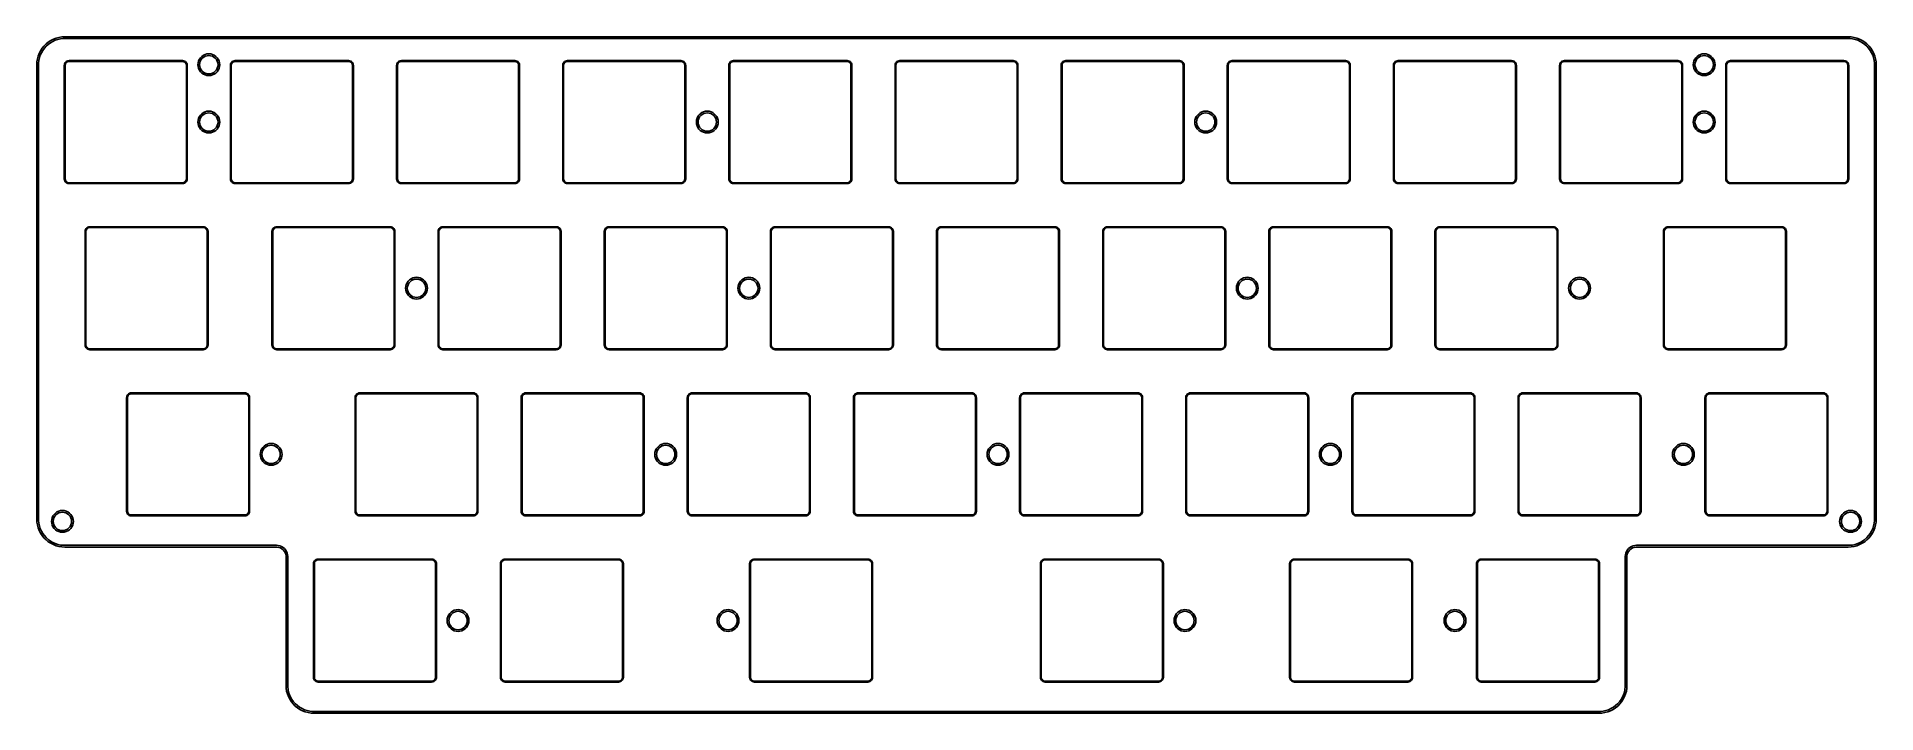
# Model space of a CAD drawing. Extents: x 1.72 to 10.03, y -4.92 to -1.87.
import ezdxf

# ---------------------------------------------------------------- set-up
doc = ezdxf.new("R2010")
doc.units = 0
doc.header["$MEASUREMENT"] = 0
doc.layers.add('BLACK', color=7, linetype='CONTINUOUS')

msp = doc.modelspace()

# ---------------------------------------------------------------- linework, layer by layer
at = {"layer": 'BLACK', "linetype": 'CONTINUOUS'}
for p, q in [((1.74749, -1.91709), (1.75578, -1.90684)), ((1.75578, -1.90684), (1.76511, -1.89752)), ((1.76578, -1.90751), (1.75749, -1.91671)), ((1.76511, -1.89752), (1.77536, -1.88922)), ((1.77498, -1.89923), (1.76578, -1.90751)), ((1.78499, -1.89195), (1.77498, -1.89923)), ((1.77536, -1.88922), (1.78642, -1.88204)), ((1.79571, -1.88576), (1.78499, -1.89195)), ((1.78642, -1.88204), (1.79817, -1.87605)), ((1.80702, -1.88072), (1.79571, -1.88576)), ((1.79817, -1.87605), (1.81048, -1.87132)), ((1.8188, -1.8769), (1.80702, -1.88072)), ((1.81048, -1.87132), (1.82322, -1.86791)), ((1.83091, -1.87433), (1.8188, -1.8769)), ((1.82322, -1.86791), (1.83624, -1.86585)), ((1.84322, -1.87303), (1.83091, -1.87433)), ((1.83624, -1.86585), (1.84941, -1.86516)), ((1.84941, -1.87303), (1.84322, -1.87303)), ((1.84941, -1.86516), (1.84941, -1.86516)), ((1.84941, -1.86516), (9.90059, -1.86516)), ((1.84941, -1.87303), (1.84941, -1.87303)), ((9.90059, -1.87303), (1.84941, -1.87303)), ((9.90059, -1.86516), (9.91376, -1.86585)), ((9.90678, -1.87303), (9.90059, -1.87303)), ((9.91909, -1.87433), (9.90678, -1.87303)), ((9.91376, -1.86585), (9.92678, -1.86791)), ((9.9312, -1.8769), (9.91909, -1.87433)), ((9.92678, -1.86791), (9.93952, -1.87132)), ((9.94298, -1.88072), (9.9312, -1.8769)), ((9.93952, -1.87132), (9.95183, -1.87605)), ((9.95429, -1.88576), (9.94298, -1.88072)), ((9.95183, -1.87605), (9.96358, -1.88204)), ((9.96501, -1.89195), (9.95429, -1.88576)), ((9.96358, -1.88204), (9.97464, -1.88922)), ((9.97502, -1.89923), (9.96501, -1.89195)), ((9.97464, -1.88922), (9.98489, -1.89752)), ((9.98422, -1.90751), (9.97502, -1.89923)), ((9.99251, -1.91671), (9.98422, -1.90751)), ((9.98489, -1.89752), (9.99422, -1.90684)), ((9.99422, -1.90684), (10.0025, -1.91709)), ((1.72343, -1.99114), (1.72412, -1.97797)), ((1.72343, -4.04232), (1.72343, -1.99114)), ((1.72412, -1.97797), (1.72618, -1.96495)), ((1.72618, -1.96495), (1.72959, -1.95221)), ((1.72959, -1.95221), (1.73432, -1.9399)), ((1.73259, -1.97264), (1.7313, -1.98495)), ((1.7313, -1.98495), (1.7313, -1.99114)), ((1.7313, -1.99114), (1.7313, -4.04232)), ((1.73517, -1.96053), (1.73259, -1.97264)), ((1.73432, -1.9399), (1.7403, -1.92815)), ((1.73899, -1.94876), (1.73517, -1.96053)), ((1.74403, -1.93745), (1.73899, -1.94876)), ((1.7403, -1.92815), (1.74749, -1.91709)), ((1.75022, -1.92673), (1.74403, -1.93745)), ((1.75749, -1.91671), (1.75022, -1.92673)), ((1.84744, -1.99409), (1.84798, -1.98928)), ((1.84798, -1.98928), (1.84959, -1.9847)), ((1.84959, -1.9847), (1.85217, -1.98059)), ((1.85259, -1.98726), (1.85138, -1.99176)), ((1.85138, -1.99176), (1.85138, -1.99409)), ((1.85217, -1.98059), (1.85559, -1.97717)), ((1.85492, -1.98322), (1.85259, -1.98726)), ((1.85822, -1.97992), (1.85492, -1.98322)), ((1.85559, -1.97717), (1.8597, -1.97459)), ((1.86226, -1.97759), (1.85822, -1.97992)), ((1.8597, -1.97459), (1.86428, -1.97298)), ((1.86676, -1.97638), (1.86226, -1.97759)), ((1.86428, -1.97298), (1.86909, -1.97244)), ((1.86909, -1.97638), (1.86676, -1.97638)), ((1.86909, -1.97244), (2.38091, -1.97244)), ((2.38091, -1.97638), (1.86909, -1.97638)), ((2.38091, -1.97244), (2.38091, -1.97244)), ((2.38091, -1.97244), (2.38572, -1.97298)), ((2.38091, -1.97244), (2.38091, -1.97244)), ((2.38324, -1.97638), (2.38091, -1.97638)), ((2.38774, -1.97759), (2.38324, -1.97638)), ((2.38572, -1.97298), (2.3903, -1.97459)), ((2.39178, -1.97992), (2.38774, -1.97759)), ((2.3903, -1.97459), (2.39441, -1.97717)), ((2.39508, -1.98322), (2.39178, -1.97992)), ((2.39441, -1.97717), (2.39783, -1.98059)), ((2.39741, -1.98726), (2.39508, -1.98322)), ((2.39862, -1.99176), (2.39741, -1.98726)), ((2.39783, -1.98059), (2.40041, -1.9847)), ((2.39862, -1.99409), (2.39862, -1.99176)), ((2.40041, -1.9847), (2.40202, -1.98928)), ((2.40202, -1.98928), (2.40256, -1.99409)), ((2.45079, -1.99114), (2.45154, -1.9826)), ((2.45154, -1.99969), (2.45079, -1.99114)), ((2.45154, -1.9826), (2.45376, -1.97431)), ((2.45376, -1.97431), (2.45738, -1.96654)), ((2.45738, -1.96654), (2.4623, -1.95951)), ((2.45926, -1.98304), (2.45846, -1.99114)), ((2.45846, -1.99114), (2.45926, -1.99925)), ((2.46162, -1.97525), (2.45926, -1.98304)), ((2.46546, -1.96806), (2.46162, -1.97525)), ((2.4623, -1.95951), (2.46837, -1.95344)), ((2.47063, -1.96177), (2.46546, -1.96806)), ((2.46837, -1.95344), (2.47539, -1.94852)), ((2.47692, -1.9566), (2.47063, -1.96177)), ((2.47539, -1.94852), (2.48317, -1.9449)), ((2.4841, -1.95276), (2.47692, -1.9566)), ((2.48317, -1.9449), (2.49145, -1.94268)), ((2.4919, -1.9504), (2.4841, -1.95276)), ((2.49145, -1.94268), (2.5, -1.94193)), ((2.5, -1.9496), (2.4919, -1.9504)), ((2.5, -1.94193), (2.50855, -1.94268)), ((2.5081, -1.9504), (2.5, -1.9496)), ((2.5159, -1.95276), (2.5081, -1.9504)), ((2.50855, -1.94268), (2.51683, -1.9449)), ((2.52308, -1.9566), (2.5159, -1.95276)), ((2.51683, -1.9449), (2.52461, -1.94852)), ((2.52937, -1.96177), (2.52308, -1.9566)), ((2.52461, -1.94852), (2.53163, -1.95344)), ((2.53454, -1.96806), (2.52937, -1.96177)), ((2.53163, -1.95344), (2.5377, -1.95951)), ((2.53838, -1.97525), (2.53454, -1.96806)), ((2.5377, -1.95951), (2.54262, -1.96654)), ((2.54074, -1.98304), (2.53838, -1.97525)), ((2.54154, -1.99114), (2.54074, -1.98304)), ((2.54074, -1.99925), (2.54154, -1.99114)), ((2.54262, -1.96654), (2.54624, -1.97431)), ((2.54624, -1.97431), (2.54846, -1.9826)), ((2.54846, -1.9826), (2.54921, -1.99114)), ((2.54921, -1.99114), (2.54846, -1.99969)), ((2.59744, -1.99409), (2.59798, -1.98928)), ((2.59798, -1.98928), (2.59959, -1.9847)), ((2.59959, -1.9847), (2.60217, -1.98059)), ((2.60259, -1.98726), (2.60138, -1.99176)), ((2.60138, -1.99176), (2.60138, -1.99409)), ((2.60217, -1.98059), (2.60559, -1.97717)), ((2.60492, -1.98322), (2.60259, -1.98726)), ((2.60822, -1.97992), (2.60492, -1.98322)), ((2.60559, -1.97717), (2.6097, -1.97459)), ((2.61226, -1.97759), (2.60822, -1.97992)), ((2.6097, -1.97459), (2.61428, -1.97298)), ((2.61676, -1.97638), (2.61226, -1.97759)), ((2.61428, -1.97298), (2.61909, -1.97244)), ((2.61909, -1.97638), (2.61676, -1.97638)), ((2.61909, -1.97244), (3.13091, -1.97244)), ((3.13091, -1.97638), (2.61909, -1.97638)), ((3.13091, -1.97244), (3.13091, -1.97244)), ((3.13091, -1.97244), (3.13572, -1.97298)), ((3.13091, -1.97244), (3.13091, -1.97244)), ((3.13324, -1.97638), (3.13091, -1.97638)), ((3.13774, -1.97759), (3.13324, -1.97638)), ((3.13572, -1.97298), (3.1403, -1.97459)), ((3.14178, -1.97992), (3.13774, -1.97759)), ((3.1403, -1.97459), (3.14441, -1.97717)), ((3.14508, -1.98322), (3.14178, -1.97992)), ((3.14441, -1.97717), (3.14783, -1.98059)), ((3.14741, -1.98726), (3.14508, -1.98322)), ((3.14862, -1.99176), (3.14741, -1.98726)), ((3.14783, -1.98059), (3.15041, -1.9847)), ((3.14862, -1.99409), (3.14862, -1.99176)), ((3.15041, -1.9847), (3.15202, -1.98928)), ((3.15202, -1.98928), (3.15256, -1.99409)), ((3.34744, -1.99409), (3.34798, -1.98928)), ((3.34798, -1.98928), (3.34959, -1.9847)), ((3.34959, -1.9847), (3.35217, -1.98059)), ((3.35259, -1.98726), (3.35138, -1.99176)), ((3.35138, -1.99176), (3.35138, -1.99409)), ((3.35217, -1.98059), (3.35559, -1.97717)), ((3.35492, -1.98322), (3.35259, -1.98726)), ((3.35822, -1.97992), (3.35492, -1.98322)), ((3.35559, -1.97717), (3.3597, -1.97459)), ((3.36226, -1.97759), (3.35822, -1.97992)), ((3.3597, -1.97459), (3.36428, -1.97298)), ((3.36676, -1.97638), (3.36226, -1.97759)), ((3.36428, -1.97298), (3.36909, -1.97244)), ((3.36909, -1.97638), (3.36676, -1.97638)), ((3.36909, -1.97244), (3.88091, -1.97244)), ((3.88091, -1.97638), (3.36909, -1.97638)), ((3.88091, -1.97244), (3.88091, -1.97244)), ((3.88091, -1.97244), (3.88572, -1.97298)), ((3.88091, -1.97244), (3.88091, -1.97244)), ((3.88324, -1.97638), (3.88091, -1.97638)), ((3.88774, -1.97759), (3.88324, -1.97638)), ((3.88572, -1.97298), (3.8903, -1.97459)), ((3.89178, -1.97992), (3.88774, -1.97759)), ((3.8903, -1.97459), (3.89441, -1.97717)), ((3.89508, -1.98322), (3.89178, -1.97992)), ((3.89441, -1.97717), (3.89783, -1.98059)), ((3.89741, -1.98726), (3.89508, -1.98322)), ((3.89862, -1.99176), (3.89741, -1.98726)), ((3.89783, -1.98059), (3.90041, -1.9847)), ((3.89862, -1.99409), (3.89862, -1.99176)), ((3.90041, -1.9847), (3.90202, -1.98928)), ((3.90202, -1.98928), (3.90256, -1.99409)), ((4.09744, -1.99409), (4.09798, -1.98928)), ((4.09798, -1.98928), (4.09959, -1.9847)), ((4.09959, -1.9847), (4.10217, -1.98059)), ((4.10259, -1.98726), (4.10138, -1.99176)), ((4.10138, -1.99176), (4.10138, -1.99409)), ((4.10217, -1.98059), (4.10559, -1.97717)), ((4.10492, -1.98322), (4.10259, -1.98726)), ((4.10822, -1.97992), (4.10492, -1.98322)), ((4.10559, -1.97717), (4.1097, -1.97459)), ((4.11226, -1.97759), (4.10822, -1.97992)), ((4.1097, -1.97459), (4.11428, -1.97298)), ((4.11676, -1.97638), (4.11226, -1.97759)), ((4.11428, -1.97298), (4.11909, -1.97244)), ((4.11909, -1.97638), (4.11676, -1.97638)), ((4.11909, -1.97244), (4.63091, -1.97244)), ((4.63091, -1.97638), (4.11909, -1.97638)), ((4.63091, -1.97244), (4.63091, -1.97244)), ((4.63091, -1.97244), (4.63572, -1.97298)), ((4.63091, -1.97244), (4.63091, -1.97244)), ((4.63324, -1.97638), (4.63091, -1.97638)), ((4.63774, -1.97759), (4.63324, -1.97638)), ((4.63572, -1.97298), (4.6403, -1.97459)), ((4.64178, -1.97992), (4.63774, -1.97759)), ((4.6403, -1.97459), (4.64441, -1.97717)), ((4.64508, -1.98322), (4.64178, -1.97992)), ((4.64441, -1.97717), (4.64783, -1.98059)), ((4.64741, -1.98726), (4.64508, -1.98322)), ((4.64862, -1.99176), (4.64741, -1.98726)), ((4.64783, -1.98059), (4.65041, -1.9847)), ((4.64862, -1.99409), (4.64862, -1.99176)), ((4.65041, -1.9847), (4.65202, -1.98928)), ((4.65202, -1.98928), (4.65256, -1.99409)), ((4.84744, -1.99409), (4.84798, -1.98928)), ((4.84798, -1.98928), (4.84959, -1.9847)), ((4.84959, -1.9847), (4.85217, -1.98059)), ((4.85259, -1.98726), (4.85138, -1.99176)), ((4.85138, -1.99176), (4.85138, -1.99409)), ((4.85217, -1.98059), (4.85559, -1.97717)), ((4.85492, -1.98322), (4.85259, -1.98726)), ((4.85822, -1.97992), (4.85492, -1.98322)), ((4.85559, -1.97717), (4.8597, -1.97459)), ((4.86226, -1.97759), (4.85822, -1.97992)), ((4.8597, -1.97459), (4.86428, -1.97298)), ((4.86676, -1.97638), (4.86226, -1.97759)), ((4.86428, -1.97298), (4.86909, -1.97244)), ((4.86909, -1.97638), (4.86676, -1.97638)), ((4.86909, -1.97244), (5.38091, -1.97244)), ((5.38091, -1.97638), (4.86909, -1.97638)), ((5.38091, -1.97244), (5.38091, -1.97244)), ((5.38091, -1.97244), (5.38572, -1.97298)), ((5.38091, -1.97244), (5.38091, -1.97244)), ((5.38324, -1.97638), (5.38091, -1.97638)), ((5.38774, -1.97759), (5.38324, -1.97638)), ((5.38572, -1.97298), (5.3903, -1.97459)), ((5.39178, -1.97992), (5.38774, -1.97759)), ((5.3903, -1.97459), (5.39441, -1.97717)), ((5.39508, -1.98322), (5.39178, -1.97992)), ((5.39441, -1.97717), (5.39783, -1.98059)), ((5.39741, -1.98726), (5.39508, -1.98322)), ((5.39862, -1.99176), (5.39741, -1.98726)), ((5.39783, -1.98059), (5.40041, -1.9847)), ((5.39862, -1.99409), (5.39862, -1.99176)), ((5.40041, -1.9847), (5.40202, -1.98928)), ((5.40202, -1.98928), (5.40256, -1.99409)), ((5.59744, -1.99409), (5.59798, -1.98928)), ((5.59798, -1.98928), (5.59959, -1.9847)), ((5.59959, -1.9847), (5.60217, -1.98059)), ((5.60259, -1.98726), (5.60138, -1.99176)), ((5.60138, -1.99176), (5.60138, -1.99409)), ((5.60217, -1.98059), (5.60559, -1.97717)), ((5.60492, -1.98322), (5.60259, -1.98726)), ((5.60822, -1.97992), (5.60492, -1.98322)), ((5.60559, -1.97717), (5.6097, -1.97459)), ((5.61226, -1.97759), (5.60822, -1.97992)), ((5.6097, -1.97459), (5.61428, -1.97298)), ((5.61676, -1.97638), (5.61226, -1.97759)), ((5.61428, -1.97298), (5.61909, -1.97244)), ((5.61909, -1.97638), (5.61676, -1.97638)), ((5.61909, -1.97244), (6.13091, -1.97244)), ((6.13091, -1.97638), (5.61909, -1.97638)), ((6.13091, -1.97244), (6.13091, -1.97244)), ((6.13091, -1.97244), (6.13572, -1.97298)), ((6.13091, -1.97244), (6.13091, -1.97244)), ((6.13324, -1.97638), (6.13091, -1.97638)), ((6.13774, -1.97759), (6.13324, -1.97638)), ((6.13572, -1.97298), (6.1403, -1.97459)), ((6.14178, -1.97992), (6.13774, -1.97759)), ((6.1403, -1.97459), (6.14441, -1.97717)), ((6.14508, -1.98322), (6.14178, -1.97992)), ((6.14441, -1.97717), (6.14783, -1.98059)), ((6.14741, -1.98726), (6.14508, -1.98322)), ((6.14862, -1.99176), (6.14741, -1.98726)), ((6.14783, -1.98059), (6.15041, -1.9847)), ((6.14862, -1.99409), (6.14862, -1.99176)), ((6.15041, -1.9847), (6.15202, -1.98928)), ((6.15202, -1.98928), (6.15256, -1.99409)), ((6.34744, -1.99409), (6.34798, -1.98928)), ((6.34798, -1.98928), (6.34959, -1.9847)), ((6.34959, -1.9847), (6.35217, -1.98059)), ((6.35259, -1.98726), (6.35138, -1.99176)), ((6.35138, -1.99176), (6.35138, -1.99409)), ((6.35217, -1.98059), (6.35559, -1.97717)), ((6.35492, -1.98322), (6.35259, -1.98726)), ((6.35822, -1.97992), (6.35492, -1.98322)), ((6.35559, -1.97717), (6.3597, -1.97459)), ((6.36226, -1.97759), (6.35822, -1.97992)), ((6.3597, -1.97459), (6.36428, -1.97298)), ((6.36676, -1.97638), (6.36226, -1.97759)), ((6.36428, -1.97298), (6.36909, -1.97244)), ((6.36909, -1.97638), (6.36676, -1.97638)), ((6.36909, -1.97244), (6.88091, -1.97244)), ((6.88091, -1.97638), (6.36909, -1.97638)), ((6.88091, -1.97244), (6.88091, -1.97244)), ((6.88091, -1.97244), (6.88572, -1.97298)), ((6.88091, -1.97244), (6.88091, -1.97244)), ((6.88324, -1.97638), (6.88091, -1.97638)), ((6.88774, -1.97759), (6.88324, -1.97638)), ((6.88572, -1.97298), (6.8903, -1.97459)), ((6.89178, -1.97992), (6.88774, -1.97759)), ((6.8903, -1.97459), (6.89441, -1.97717)), ((6.89508, -1.98322), (6.89178, -1.97992)), ((6.89441, -1.97717), (6.89783, -1.98059)), ((6.89741, -1.98726), (6.89508, -1.98322)), ((6.89862, -1.99176), (6.89741, -1.98726)), ((6.89783, -1.98059), (6.90041, -1.9847)), ((6.89862, -1.99409), (6.89862, -1.99176)), ((6.90041, -1.9847), (6.90202, -1.98928)), ((6.90202, -1.98928), (6.90256, -1.99409)), ((7.09744, -1.99409), (7.09798, -1.98928)), ((7.09798, -1.98928), (7.09959, -1.9847)), ((7.09959, -1.9847), (7.10217, -1.98059)), ((7.10259, -1.98726), (7.10138, -1.99176)), ((7.10138, -1.99176), (7.10138, -1.99409)), ((7.10217, -1.98059), (7.10559, -1.97717)), ((7.10492, -1.98322), (7.10259, -1.98726)), ((7.10822, -1.97992), (7.10492, -1.98322)), ((7.10559, -1.97717), (7.1097, -1.97459)), ((7.11226, -1.97759), (7.10822, -1.97992)), ((7.1097, -1.97459), (7.11428, -1.97298)), ((7.11676, -1.97638), (7.11226, -1.97759)), ((7.11428, -1.97298), (7.11909, -1.97244)), ((7.11909, -1.97638), (7.11676, -1.97638)), ((7.11909, -1.97244), (7.63091, -1.97244)), ((7.63091, -1.97638), (7.11909, -1.97638)), ((7.63091, -1.97244), (7.63091, -1.97244)), ((7.63091, -1.97244), (7.63572, -1.97298)), ((7.63091, -1.97244), (7.63091, -1.97244)), ((7.63324, -1.97638), (7.63091, -1.97638)), ((7.63774, -1.97759), (7.63324, -1.97638)), ((7.63572, -1.97298), (7.6403, -1.97459)), ((7.64178, -1.97992), (7.63774, -1.97759)), ((7.6403, -1.97459), (7.64441, -1.97717)), ((7.64508, -1.98322), (7.64178, -1.97992)), ((7.64441, -1.97717), (7.64783, -1.98059)), ((7.64741, -1.98726), (7.64508, -1.98322)), ((7.64862, -1.99176), (7.64741, -1.98726)), ((7.64783, -1.98059), (7.65041, -1.9847)), ((7.64862, -1.99409), (7.64862, -1.99176)), ((7.65041, -1.9847), (7.65202, -1.98928)), ((7.65202, -1.98928), (7.65256, -1.99409)), ((7.84744, -1.99409), (7.84798, -1.98928)), ((7.84798, -1.98928), (7.84959, -1.9847)), ((7.84959, -1.9847), (7.85217, -1.98059)), ((7.85259, -1.98726), (7.85138, -1.99176)), ((7.85138, -1.99176), (7.85138, -1.99409)), ((7.85217, -1.98059), (7.85559, -1.97717)), ((7.85492, -1.98322), (7.85259, -1.98726)), ((7.85822, -1.97992), (7.85492, -1.98322)), ((7.85559, -1.97717), (7.8597, -1.97459)), ((7.86226, -1.97759), (7.85822, -1.97992)), ((7.8597, -1.97459), (7.86428, -1.97298)), ((7.86676, -1.97638), (7.86226, -1.97759)), ((7.86428, -1.97298), (7.86909, -1.97244)), ((7.86909, -1.97638), (7.86676, -1.97638)), ((7.86909, -1.97244), (8.38091, -1.97244)), ((8.38091, -1.97638), (7.86909, -1.97638)), ((8.38091, -1.97244), (8.38091, -1.97244)), ((8.38091, -1.97244), (8.38572, -1.97298)), ((8.38091, -1.97244), (8.38091, -1.97244)), ((8.38324, -1.97638), (8.38091, -1.97638)), ((8.38774, -1.97759), (8.38324, -1.97638)), ((8.38572, -1.97298), (8.3903, -1.97459)), ((8.39178, -1.97992), (8.38774, -1.97759)), ((8.3903, -1.97459), (8.39441, -1.97717)), ((8.39508, -1.98322), (8.39178, -1.97992)), ((8.39441, -1.97717), (8.39783, -1.98059)), ((8.39741, -1.98726), (8.39508, -1.98322)), ((8.39862, -1.99176), (8.39741, -1.98726)), ((8.39783, -1.98059), (8.40041, -1.9847)), ((8.39862, -1.99409), (8.39862, -1.99176)), ((8.40041, -1.9847), (8.40202, -1.98928)), ((8.40202, -1.98928), (8.40256, -1.99409)), ((8.59744, -1.99409), (8.59798, -1.98928)), ((8.59798, -1.98928), (8.59959, -1.9847)), ((8.59959, -1.9847), (8.60217, -1.98059)), ((8.60259, -1.98726), (8.60138, -1.99176)), ((8.60138, -1.99176), (8.60138, -1.99409)), ((8.60217, -1.98059), (8.60559, -1.97717)), ((8.60492, -1.98322), (8.60259, -1.98726)), ((8.60822, -1.97992), (8.60492, -1.98322)), ((8.60559, -1.97717), (8.6097, -1.97459)), ((8.61226, -1.97759), (8.60822, -1.97992)), ((8.6097, -1.97459), (8.61428, -1.97298)), ((8.61676, -1.97638), (8.61226, -1.97759)), ((8.61428, -1.97298), (8.61909, -1.97244)), ((8.61909, -1.97638), (8.61676, -1.97638)), ((8.61909, -1.97244), (9.13091, -1.97244)), ((9.13091, -1.97638), (8.61909, -1.97638)), ((9.13091, -1.97244), (9.13091, -1.97244)), ((9.13091, -1.97244), (9.13572, -1.97298)), ((9.13091, -1.97244), (9.13091, -1.97244)), ((9.13324, -1.97638), (9.13091, -1.97638)), ((9.13774, -1.97759), (9.13324, -1.97638)), ((9.13572, -1.97298), (9.1403, -1.97459)), ((9.14178, -1.97992), (9.13774, -1.97759)), ((9.1403, -1.97459), (9.14441, -1.97717)), ((9.14508, -1.98322), (9.14178, -1.97992)), ((9.14441, -1.97717), (9.14783, -1.98059)), ((9.14741, -1.98726), (9.14508, -1.98322)), ((9.14862, -1.99176), (9.14741, -1.98726)), ((9.14783, -1.98059), (9.15041, -1.9847)), ((9.14862, -1.99409), (9.14862, -1.99176)), ((9.15041, -1.9847), (9.15202, -1.98928)), ((9.15202, -1.98928), (9.15256, -1.99409)), ((9.20079, -1.99114), (9.20154, -1.9826)), ((9.20154, -1.99969), (9.20079, -1.99114)), ((9.20154, -1.9826), (9.20376, -1.97431)), ((9.20376, -1.97431), (9.20738, -1.96654)), ((9.20738, -1.96654), (9.2123, -1.95951)), ((9.20926, -1.98304), (9.20846, -1.99114)), ((9.20846, -1.99114), (9.20926, -1.99925)), ((9.21162, -1.97525), (9.20926, -1.98304)), ((9.21546, -1.96806), (9.21162, -1.97525)), ((9.2123, -1.95951), (9.21837, -1.95344)), ((9.22063, -1.96177), (9.21546, -1.96806)), ((9.21837, -1.95344), (9.22539, -1.94852)), ((9.22692, -1.9566), (9.22063, -1.96177)), ((9.22539, -1.94852), (9.23317, -1.9449)), ((9.2341, -1.95276), (9.22692, -1.9566)), ((9.23317, -1.9449), (9.24145, -1.94268)), ((9.2419, -1.9504), (9.2341, -1.95276)), ((9.24145, -1.94268), (9.25, -1.94193)), ((9.25, -1.9496), (9.2419, -1.9504)), ((9.25, -1.94193), (9.25855, -1.94268)), ((9.2581, -1.9504), (9.25, -1.9496)), ((9.2659, -1.95276), (9.2581, -1.9504)), ((9.25855, -1.94268), (9.26683, -1.9449)), ((9.27308, -1.9566), (9.2659, -1.95276)), ((9.26683, -1.9449), (9.27461, -1.94852)), ((9.27937, -1.96177), (9.27308, -1.9566)), ((9.27461, -1.94852), (9.28163, -1.95344)), ((9.28454, -1.96806), (9.27937, -1.96177)), ((9.28163, -1.95344), (9.2877, -1.95951)), ((9.28838, -1.97525), (9.28454, -1.96806)), ((9.2877, -1.95951), (9.29262, -1.96654)), ((9.29074, -1.98304), (9.28838, -1.97525)), ((9.29154, -1.99114), (9.29074, -1.98304)), ((9.29074, -1.99925), (9.29154, -1.99114)), ((9.29262, -1.96654), (9.29624, -1.97431)), ((9.29624, -1.97431), (9.29846, -1.9826)), ((9.29846, -1.9826), (9.29921, -1.99114)), ((9.29921, -1.99114), (9.29846, -1.99969)), ((9.34744, -1.99409), (9.34798, -1.98928)), ((9.34798, -1.98928), (9.34959, -1.9847)), ((9.34959, -1.9847), (9.35217, -1.98059)), ((9.35259, -1.98726), (9.35138, -1.99176)), ((9.35138, -1.99176), (9.35138, -1.99409)), ((9.35217, -1.98059), (9.35559, -1.97717)), ((9.35492, -1.98322), (9.35259, -1.98726)), ((9.35822, -1.97992), (9.35492, -1.98322)), ((9.35559, -1.97717), (9.3597, -1.97459)), ((9.36226, -1.97759), (9.35822, -1.97992)), ((9.3597, -1.97459), (9.36428, -1.97298)), ((9.36676, -1.97638), (9.36226, -1.97759)), ((9.36428, -1.97298), (9.36909, -1.97244)), ((9.36909, -1.97638), (9.36676, -1.97638)), ((9.36909, -1.97244), (9.88091, -1.97244)), ((9.88091, -1.97638), (9.36909, -1.97638)), ((9.88091, -1.97244), (9.88091, -1.97244)), ((9.88091, -1.97244), (9.88572, -1.97298)), ((9.88091, -1.97244), (9.88091, -1.97244)), ((9.88324, -1.97638), (9.88091, -1.97638)), ((9.88774, -1.97759), (9.88324, -1.97638)), ((9.88572, -1.97298), (9.8903, -1.97459)), ((9.89178, -1.97992), (9.88774, -1.97759)), ((9.8903, -1.97459), (9.89441, -1.97717)), ((9.89508, -1.98322), (9.89178, -1.97992)), ((9.89441, -1.97717), (9.89783, -1.98059)), ((9.89741, -1.98726), (9.89508, -1.98322)), ((9.89862, -1.99176), (9.89741, -1.98726)), ((9.89783, -1.98059), (9.90041, -1.9847)), ((9.89862, -1.99409), (9.89862, -1.99176)), ((9.90041, -1.9847), (9.90202, -1.98928)), ((9.90202, -1.98928), (9.90256, -1.99409)), ((9.99978, -1.92673), (9.99251, -1.91671)), ((10.006, -1.93745), (9.99978, -1.92673)), ((10.0025, -1.91709), (10.0097, -1.92815)), ((10.011, -1.94876), (10.006, -1.93745)), ((10.0097, -1.92815), (10.0157, -1.9399)), ((10.0148, -1.96053), (10.011, -1.94876)), ((10.0174, -1.97264), (10.0148, -1.96053)), ((10.0157, -1.9399), (10.0204, -1.95221)), ((10.0187, -1.98495), (10.0174, -1.97264)), ((10.0187, -1.99114), (10.0187, -1.98495)), ((10.0187, -4.04232), (10.0187, -1.99114)), ((10.0187, -1.99114), (10.0187, -1.99114)), ((10.0204, -1.95221), (10.0238, -1.96495)), ((10.0238, -1.96495), (10.0259, -1.97797)), ((10.0259, -1.97797), (10.0266, -1.99114)), ((10.0266, -1.99114), (10.0266, -1.99114)), ((10.0266, -1.99114), (10.0266, -4.04232)), ((1.84744, -2.50591), (1.84744, -1.99409)), ((1.84744, -1.99409), (1.84744, -1.99409)), ((1.85138, -1.99409), (1.85138, -2.50591)), ((2.39862, -2.50591), (2.39862, -1.99409)), ((2.39862, -1.99409), (2.39862, -1.99409)), ((2.40256, -1.99409), (2.40256, -1.99409)), ((2.40256, -1.99409), (2.40256, -1.99409)), ((2.40256, -1.99409), (2.40256, -2.50591)), ((2.45376, -2.00797), (2.45154, -1.99969)), ((2.45738, -2.01575), (2.45376, -2.00797)), ((2.4623, -2.02277), (2.45738, -2.01575)), ((2.45926, -1.99925), (2.46162, -2.00704)), ((2.46162, -2.00704), (2.46546, -2.01422)), ((2.46837, -2.02884), (2.4623, -2.02277)), ((2.46546, -2.01422), (2.47063, -2.02051)), ((2.47539, -2.03376), (2.46837, -2.02884)), ((2.47063, -2.02051), (2.47692, -2.02568)), ((2.48317, -2.03739), (2.47539, -2.03376)), ((2.47692, -2.02568), (2.4841, -2.02952)), ((2.49145, -2.03961), (2.48317, -2.03739)), ((2.4841, -2.02952), (2.4919, -2.03188)), ((2.5, -2.04035), (2.49145, -2.03961)), ((2.4919, -2.03188), (2.5, -2.03268)), ((2.5, -2.03268), (2.5081, -2.03188)), ((2.50855, -2.03961), (2.5, -2.04035)), ((2.5081, -2.03188), (2.5159, -2.02952)), ((2.51683, -2.03739), (2.50855, -2.03961)), ((2.5159, -2.02952), (2.52308, -2.02568)), ((2.52461, -2.03376), (2.51683, -2.03739)), ((2.52308, -2.02568), (2.52937, -2.02051)), ((2.53163, -2.02884), (2.52461, -2.03376)), ((2.52937, -2.02051), (2.53454, -2.01422)), ((2.5377, -2.02277), (2.53163, -2.02884)), ((2.53454, -2.01422), (2.53838, -2.00704)), ((2.54262, -2.01575), (2.5377, -2.02277)), ((2.53838, -2.00704), (2.54074, -1.99925)), ((2.54624, -2.00797), (2.54262, -2.01575)), ((2.54846, -1.99969), (2.54624, -2.00797)), ((2.59744, -2.50591), (2.59744, -1.99409)), ((2.59744, -1.99409), (2.59744, -1.99409)), ((2.60138, -1.99409), (2.60138, -2.50591)), ((3.14862, -2.50591), (3.14862, -1.99409)), ((3.14862, -1.99409), (3.14862, -1.99409)), ((3.15256, -1.99409), (3.15256, -1.99409)), ((3.15256, -1.99409), (3.15256, -1.99409)), ((3.15256, -1.99409), (3.15256, -2.50591)), ((3.34744, -2.50591), (3.34744, -1.99409)), ((3.35138, -1.99409), (3.35138, -2.50591)), ((3.89862, -2.50591), (3.89862, -1.99409)), ((3.89862, -1.99409), (3.89862, -1.99409)), ((3.90256, -1.99409), (3.90256, -1.99409)), ((3.90256, -1.99409), (3.90256, -1.99409)), ((3.90256, -1.99409), (3.90256, -2.50591)), ((4.09744, -2.50591), (4.09744, -1.99409)), ((4.10138, -1.99409), (4.10138, -2.50591)), ((4.64862, -2.50591), (4.64862, -1.99409)), ((4.64862, -1.99409), (4.64862, -1.99409)), ((4.65256, -1.99409), (4.65256, -1.99409)), ((4.65256, -1.99409), (4.65256, -1.99409)), ((4.65256, -1.99409), (4.65256, -2.50591)), ((4.84744, -2.50591), (4.84744, -1.99409)), ((4.85138, -1.99409), (4.85138, -2.50591)), ((5.39862, -2.50591), (5.39862, -1.99409)), ((5.39862, -1.99409), (5.39862, -1.99409)), ((5.40256, -1.99409), (5.40256, -1.99409)), ((5.40256, -1.99409), (5.40256, -1.99409)), ((5.40256, -1.99409), (5.40256, -2.50591)), ((5.59744, -2.50591), (5.59744, -1.99409)), ((5.60138, -1.99409), (5.60138, -2.50591)), ((6.14862, -2.50591), (6.14862, -1.99409)), ((6.14862, -1.99409), (6.14862, -1.99409)), ((6.15256, -1.99409), (6.15256, -1.99409)), ((6.15256, -1.99409), (6.15256, -1.99409)), ((6.15256, -1.99409), (6.15256, -2.50591)), ((6.34744, -2.50591), (6.34744, -1.99409)), ((6.35138, -1.99409), (6.35138, -2.50591)), ((6.89862, -2.50591), (6.89862, -1.99409)), ((6.89862, -1.99409), (6.89862, -1.99409)), ((6.90256, -1.99409), (6.90256, -1.99409)), ((6.90256, -1.99409), (6.90256, -1.99409)), ((6.90256, -1.99409), (6.90256, -2.50591)), ((7.09744, -2.50591), (7.09744, -1.99409)), ((7.10138, -1.99409), (7.10138, -2.50591)), ((7.64862, -2.50591), (7.64862, -1.99409)), ((7.64862, -1.99409), (7.64862, -1.99409)), ((7.65256, -1.99409), (7.65256, -1.99409)), ((7.65256, -1.99409), (7.65256, -1.99409)), ((7.65256, -1.99409), (7.65256, -2.50591)), ((7.84744, -2.50591), (7.84744, -1.99409)), ((7.85138, -1.99409), (7.85138, -2.50591)), ((8.39862, -2.50591), (8.39862, -1.99409)), ((8.39862, -1.99409), (8.39862, -1.99409)), ((8.40256, -1.99409), (8.40256, -1.99409)), ((8.40256, -1.99409), (8.40256, -1.99409)), ((8.40256, -1.99409), (8.40256, -2.50591)), ((8.59744, -2.50591), (8.59744, -1.99409)), ((8.60138, -1.99409), (8.60138, -2.50591)), ((9.14862, -2.50591), (9.14862, -1.99409)), ((9.14862, -1.99409), (9.14862, -1.99409)), ((9.15256, -1.99409), (9.15256, -1.99409)), ((9.15256, -1.99409), (9.15256, -1.99409)), ((9.15256, -1.99409), (9.15256, -2.50591)), ((9.20376, -2.00797), (9.20154, -1.99969)), ((9.20738, -2.01575), (9.20376, -2.00797)), ((9.2123, -2.02277), (9.20738, -2.01575)), ((9.20926, -1.99925), (9.21162, -2.00704)), ((9.21162, -2.00704), (9.21546, -2.01422)), ((9.21837, -2.02884), (9.2123, -2.02277)), ((9.21546, -2.01422), (9.22063, -2.02051)), ((9.22539, -2.03376), (9.21837, -2.02884)), ((9.22063, -2.02051), (9.22692, -2.02568)), ((9.23317, -2.03739), (9.22539, -2.03376)), ((9.22692, -2.02568), (9.2341, -2.02952)), ((9.24145, -2.03961), (9.23317, -2.03739)), ((9.2341, -2.02952), (9.2419, -2.03188)), ((9.25, -2.04035), (9.24145, -2.03961)), ((9.2419, -2.03188), (9.25, -2.03268)), ((9.25, -2.03268), (9.2581, -2.03188)), ((9.25855, -2.03961), (9.25, -2.04035)), ((9.2581, -2.03188), (9.2659, -2.02952)), ((9.26683, -2.03739), (9.25855, -2.03961)), ((9.2659, -2.02952), (9.27308, -2.02568)), ((9.27461, -2.03376), (9.26683, -2.03739)), ((9.27308, -2.02568), (9.27937, -2.02051)), ((9.28163, -2.02884), (9.27461, -2.03376)), ((9.27937, -2.02051), (9.28454, -2.01422)), ((9.2877, -2.02277), (9.28163, -2.02884)), ((9.28454, -2.01422), (9.28838, -2.00704)), ((9.29262, -2.01575), (9.2877, -2.02277)), ((9.28838, -2.00704), (9.29074, -1.99925)), ((9.29624, -2.00797), (9.29262, -2.01575)), ((9.29846, -1.99969), (9.29624, -2.00797)), ((9.34744, -2.50591), (9.34744, -1.99409)), ((9.35138, -1.99409), (9.35138, -2.50591)), ((9.89862, -2.50591), (9.89862, -1.99409)), ((9.89862, -1.99409), (9.89862, -1.99409)), ((9.90256, -1.99409), (9.90256, -1.99409)), ((9.90256, -1.99409), (9.90256, -1.99409)), ((9.90256, -1.99409), (9.90256, -2.50591)), ((2.45079, -2.25), (2.45154, -2.24145)), ((2.45154, -2.24145), (2.45376, -2.23317)), ((2.45376, -2.23317), (2.45738, -2.22539)), ((2.45738, -2.22539), (2.4623, -2.21837)), ((2.46162, -2.2341), (2.45926, -2.2419)), ((2.46546, -2.22692), (2.46162, -2.2341)), ((2.4623, -2.21837), (2.46837, -2.2123)), ((2.47063, -2.22063), (2.46546, -2.22692)), ((2.46837, -2.2123), (2.47539, -2.20738)), ((2.47692, -2.21546), (2.47063, -2.22063)), ((2.47539, -2.20738), (2.48317, -2.20376)), ((2.4841, -2.21162), (2.47692, -2.21546)), ((2.48317, -2.20376), (2.49145, -2.20154)), ((2.4919, -2.20926), (2.4841, -2.21162)), ((2.49145, -2.20154), (2.5, -2.20079)), ((2.5, -2.20846), (2.4919, -2.20926)), ((2.5, -2.20079), (2.50855, -2.20154)), ((2.5081, -2.20926), (2.5, -2.20846)), ((2.5159, -2.21162), (2.5081, -2.20926)), ((2.50855, -2.20154), (2.51683, -2.20376)), ((2.52308, -2.21546), (2.5159, -2.21162)), ((2.51683, -2.20376), (2.52461, -2.20738)), ((2.52937, -2.22063), (2.52308, -2.21546)), ((2.52461, -2.20738), (2.53163, -2.2123)), ((2.53454, -2.22692), (2.52937, -2.22063)), ((2.53163, -2.2123), (2.5377, -2.21837)), ((2.53838, -2.2341), (2.53454, -2.22692)), ((2.5377, -2.21837), (2.54262, -2.22539)), ((2.54074, -2.2419), (2.53838, -2.2341)), ((2.54262, -2.22539), (2.54624, -2.23317)), ((2.54624, -2.23317), (2.54846, -2.24145)), ((2.54846, -2.24145), (2.54921, -2.25)), ((4.70079, -2.25), (4.70154, -2.24145)), ((4.70154, -2.24145), (4.70376, -2.23317)), ((4.70376, -2.23317), (4.70738, -2.22539)), ((4.70738, -2.22539), (4.7123, -2.21837)), ((4.71162, -2.2341), (4.70926, -2.2419)), ((4.71546, -2.22692), (4.71162, -2.2341)), ((4.7123, -2.21837), (4.71837, -2.2123)), ((4.72063, -2.22063), (4.71546, -2.22692)), ((4.71837, -2.2123), (4.72539, -2.20738)), ((4.72692, -2.21546), (4.72063, -2.22063)), ((4.72539, -2.20738), (4.73317, -2.20376)), ((4.7341, -2.21162), (4.72692, -2.21546)), ((4.73317, -2.20376), (4.74145, -2.20154)), ((4.7419, -2.20926), (4.7341, -2.21162)), ((4.74145, -2.20154), (4.75, -2.20079)), ((4.75, -2.20846), (4.7419, -2.20926)), ((4.75, -2.20079), (4.75855, -2.20154)), ((4.7581, -2.20926), (4.75, -2.20846)), ((4.7659, -2.21162), (4.7581, -2.20926)), ((4.75855, -2.20154), (4.76683, -2.20376)), ((4.77308, -2.21546), (4.7659, -2.21162)), ((4.76683, -2.20376), (4.77461, -2.20738)), ((4.77937, -2.22063), (4.77308, -2.21546)), ((4.77461, -2.20738), (4.78163, -2.2123)), ((4.78454, -2.22692), (4.77937, -2.22063)), ((4.78163, -2.2123), (4.7877, -2.21837)), ((4.78838, -2.2341), (4.78454, -2.22692)), ((4.7877, -2.21837), (4.79262, -2.22539)), ((4.79074, -2.2419), (4.78838, -2.2341)), ((4.79262, -2.22539), (4.79624, -2.23317)), ((4.79624, -2.23317), (4.79846, -2.24145)), ((4.79846, -2.24145), (4.79921, -2.25)), ((6.95079, -2.25), (6.95154, -2.24145)), ((6.95154, -2.24145), (6.95376, -2.23317)), ((6.95376, -2.23317), (6.95738, -2.22539)), ((6.95738, -2.22539), (6.9623, -2.21837)), ((6.96162, -2.2341), (6.95926, -2.2419)), ((6.96546, -2.22692), (6.96162, -2.2341)), ((6.9623, -2.21837), (6.96837, -2.2123)), ((6.97063, -2.22063), (6.96546, -2.22692)), ((6.96837, -2.2123), (6.97539, -2.20738)), ((6.97692, -2.21546), (6.97063, -2.22063)), ((6.97539, -2.20738), (6.98317, -2.20376)), ((6.9841, -2.21162), (6.97692, -2.21546)), ((6.98317, -2.20376), (6.99145, -2.20154)), ((6.9919, -2.20926), (6.9841, -2.21162)), ((6.99145, -2.20154), (7, -2.20079)), ((7, -2.20846), (6.9919, -2.20926)), ((7, -2.20079), (7.00855, -2.20154)), ((7.0081, -2.20926), (7, -2.20846)), ((7.0159, -2.21162), (7.0081, -2.20926)), ((7.00855, -2.20154), (7.01683, -2.20376)), ((7.02308, -2.21546), (7.0159, -2.21162)), ((7.01683, -2.20376), (7.02461, -2.20738)), ((7.02937, -2.22063), (7.02308, -2.21546)), ((7.02461, -2.20738), (7.03163, -2.2123)), ((7.03454, -2.22692), (7.02937, -2.22063)), ((7.03163, -2.2123), (7.0377, -2.21837)), ((7.03838, -2.2341), (7.03454, -2.22692)), ((7.0377, -2.21837), (7.04262, -2.22539)), ((7.04074, -2.2419), (7.03838, -2.2341)), ((7.04262, -2.22539), (7.04624, -2.23317)), ((7.04624, -2.23317), (7.04846, -2.24145)), ((7.04846, -2.24145), (7.04921, -2.25)), ((9.20079, -2.25), (9.20154, -2.24145)), ((9.20154, -2.24145), (9.20376, -2.23317)), ((9.20376, -2.23317), (9.20738, -2.22539)), ((9.20738, -2.22539), (9.2123, -2.21837)), ((9.21162, -2.2341), (9.20926, -2.2419)), ((9.21546, -2.22692), (9.21162, -2.2341)), ((9.2123, -2.21837), (9.21837, -2.2123)), ((9.22063, -2.22063), (9.21546, -2.22692)), ((9.21837, -2.2123), (9.22539, -2.20738)), ((9.22692, -2.21546), (9.22063, -2.22063)), ((9.22539, -2.20738), (9.23317, -2.20376)), ((9.2341, -2.21162), (9.22692, -2.21546)), ((9.23317, -2.20376), (9.24145, -2.20154)), ((9.2419, -2.20926), (9.2341, -2.21162)), ((9.24145, -2.20154), (9.25, -2.20079)), ((9.25, -2.20846), (9.2419, -2.20926)), ((9.25, -2.20079), (9.25855, -2.20154)), ((9.2581, -2.20926), (9.25, -2.20846)), ((9.2659, -2.21162), (9.2581, -2.20926)), ((9.25855, -2.20154), (9.26683, -2.20376)), ((9.27308, -2.21546), (9.2659, -2.21162)), ((9.26683, -2.20376), (9.27461, -2.20738)), ((9.27937, -2.22063), (9.27308, -2.21546)), ((9.27461, -2.20738), (9.28163, -2.2123)), ((9.28454, -2.22692), (9.27937, -2.22063)), ((9.28163, -2.2123), (9.2877, -2.21837)), ((9.28838, -2.2341), (9.28454, -2.22692)), ((9.2877, -2.21837), (9.29262, -2.22539)), ((9.29074, -2.2419), (9.28838, -2.2341)), ((9.29262, -2.22539), (9.29624, -2.23317)), ((9.29624, -2.23317), (9.29846, -2.24145)), ((9.29846, -2.24145), (9.29921, -2.25)), ((2.45154, -2.25855), (2.45079, -2.25)), ((2.45376, -2.26683), (2.45154, -2.25855)), ((2.45738, -2.27461), (2.45376, -2.26683)), ((2.4623, -2.28163), (2.45738, -2.27461)), ((2.45926, -2.2419), (2.45846, -2.25)), ((2.45846, -2.25), (2.45926, -2.2581)), ((2.45926, -2.2581), (2.46162, -2.2659)), ((2.46162, -2.2659), (2.46546, -2.27308)), ((2.46837, -2.2877), (2.4623, -2.28163)), ((2.46546, -2.27308), (2.47063, -2.27937)), ((2.47539, -2.29262), (2.46837, -2.2877)), ((2.47063, -2.27937), (2.47692, -2.28454)), ((2.48317, -2.29624), (2.47539, -2.29262)), ((2.47692, -2.28454), (2.4841, -2.28838)), ((2.49145, -2.29846), (2.48317, -2.29624)), ((2.4841, -2.28838), (2.4919, -2.29074)), ((2.5, -2.29921), (2.49145, -2.29846)), ((2.4919, -2.29074), (2.5, -2.29154)), ((2.5, -2.29154), (2.5081, -2.29074)), ((2.50855, -2.29846), (2.5, -2.29921)), ((2.5081, -2.29074), (2.5159, -2.28838)), ((2.51683, -2.29624), (2.50855, -2.29846)), ((2.5159, -2.28838), (2.52308, -2.28454)), ((2.52461, -2.29262), (2.51683, -2.29624)), ((2.52308, -2.28454), (2.52937, -2.27937)), ((2.53163, -2.2877), (2.52461, -2.29262)), ((2.52937, -2.27937), (2.53454, -2.27308)), ((2.5377, -2.28163), (2.53163, -2.2877)), ((2.53454, -2.27308), (2.53838, -2.2659)), ((2.54262, -2.27461), (2.5377, -2.28163)), ((2.53838, -2.2659), (2.54074, -2.2581)), ((2.54154, -2.25), (2.54074, -2.2419)), ((2.54074, -2.2581), (2.54154, -2.25)), ((2.54624, -2.26683), (2.54262, -2.27461)), ((2.54846, -2.25855), (2.54624, -2.26683)), ((2.54921, -2.25), (2.54846, -2.25855)), ((4.70154, -2.25855), (4.70079, -2.25)), ((4.70376, -2.26683), (4.70154, -2.25855)), ((4.70738, -2.27461), (4.70376, -2.26683)), ((4.7123, -2.28163), (4.70738, -2.27461)), ((4.70926, -2.2419), (4.70846, -2.25)), ((4.70846, -2.25), (4.70926, -2.2581)), ((4.70926, -2.2581), (4.71162, -2.2659)), ((4.71162, -2.2659), (4.71546, -2.27308)), ((4.71837, -2.2877), (4.7123, -2.28163)), ((4.71546, -2.27308), (4.72063, -2.27937)), ((4.72539, -2.29262), (4.71837, -2.2877)), ((4.72063, -2.27937), (4.72692, -2.28454)), ((4.73317, -2.29624), (4.72539, -2.29262)), ((4.72692, -2.28454), (4.7341, -2.28838)), ((4.74145, -2.29846), (4.73317, -2.29624)), ((4.7341, -2.28838), (4.7419, -2.29074)), ((4.75, -2.29921), (4.74145, -2.29846)), ((4.7419, -2.29074), (4.75, -2.29154)), ((4.75, -2.29154), (4.7581, -2.29074)), ((4.75855, -2.29846), (4.75, -2.29921)), ((4.7581, -2.29074), (4.7659, -2.28838)), ((4.76683, -2.29624), (4.75855, -2.29846)), ((4.7659, -2.28838), (4.77308, -2.28454)), ((4.77461, -2.29262), (4.76683, -2.29624)), ((4.77308, -2.28454), (4.77937, -2.27937)), ((4.78163, -2.2877), (4.77461, -2.29262)), ((4.77937, -2.27937), (4.78454, -2.27308)), ((4.7877, -2.28163), (4.78163, -2.2877)), ((4.78454, -2.27308), (4.78838, -2.2659)), ((4.79262, -2.27461), (4.7877, -2.28163)), ((4.78838, -2.2659), (4.79074, -2.2581)), ((4.79154, -2.25), (4.79074, -2.2419)), ((4.79074, -2.2581), (4.79154, -2.25)), ((4.79624, -2.26683), (4.79262, -2.27461)), ((4.79846, -2.25855), (4.79624, -2.26683)), ((4.79921, -2.25), (4.79846, -2.25855)), ((6.95154, -2.25855), (6.95079, -2.25)), ((6.95376, -2.26683), (6.95154, -2.25855)), ((6.95738, -2.27461), (6.95376, -2.26683)), ((6.9623, -2.28163), (6.95738, -2.27461)), ((6.95926, -2.2419), (6.95846, -2.25)), ((6.95846, -2.25), (6.95926, -2.2581)), ((6.95926, -2.2581), (6.96162, -2.2659)), ((6.96162, -2.2659), (6.96546, -2.27308)), ((6.96837, -2.2877), (6.9623, -2.28163)), ((6.96546, -2.27308), (6.97063, -2.27937)), ((6.97539, -2.29262), (6.96837, -2.2877)), ((6.97063, -2.27937), (6.97692, -2.28454)), ((6.98317, -2.29624), (6.97539, -2.29262)), ((6.97692, -2.28454), (6.9841, -2.28838)), ((6.99145, -2.29846), (6.98317, -2.29624)), ((6.9841, -2.28838), (6.9919, -2.29074)), ((7, -2.29921), (6.99145, -2.29846)), ((6.9919, -2.29074), (7, -2.29154)), ((7, -2.29154), (7.0081, -2.29074)), ((7.00855, -2.29846), (7, -2.29921)), ((7.0081, -2.29074), (7.0159, -2.28838)), ((7.01683, -2.29624), (7.00855, -2.29846)), ((7.0159, -2.28838), (7.02308, -2.28454)), ((7.02461, -2.29262), (7.01683, -2.29624)), ((7.02308, -2.28454), (7.02937, -2.27937)), ((7.03163, -2.2877), (7.02461, -2.29262)), ((7.02937, -2.27937), (7.03454, -2.27308)), ((7.0377, -2.28163), (7.03163, -2.2877)), ((7.03454, -2.27308), (7.03838, -2.2659)), ((7.04262, -2.27461), (7.0377, -2.28163)), ((7.03838, -2.2659), (7.04074, -2.2581)), ((7.04154, -2.25), (7.04074, -2.2419)), ((7.04074, -2.2581), (7.04154, -2.25)), ((7.04624, -2.26683), (7.04262, -2.27461)), ((7.04846, -2.25855), (7.04624, -2.26683)), ((7.04921, -2.25), (7.04846, -2.25855)), ((9.20154, -2.25855), (9.20079, -2.25)), ((9.20376, -2.26683), (9.20154, -2.25855)), ((9.20738, -2.27461), (9.20376, -2.26683)), ((9.2123, -2.28163), (9.20738, -2.27461)), ((9.20926, -2.2419), (9.20846, -2.25)), ((9.20846, -2.25), (9.20926, -2.2581)), ((9.20926, -2.2581), (9.21162, -2.2659)), ((9.21162, -2.2659), (9.21546, -2.27308)), ((9.21837, -2.2877), (9.2123, -2.28163)), ((9.21546, -2.27308), (9.22063, -2.27937)), ((9.22539, -2.29262), (9.21837, -2.2877)), ((9.22063, -2.27937), (9.22692, -2.28454)), ((9.23317, -2.29624), (9.22539, -2.29262)), ((9.22692, -2.28454), (9.2341, -2.28838)), ((9.24145, -2.29846), (9.23317, -2.29624)), ((9.2341, -2.28838), (9.2419, -2.29074)), ((9.25, -2.29921), (9.24145, -2.29846)), ((9.2419, -2.29074), (9.25, -2.29154)), ((9.25, -2.29154), (9.2581, -2.29074)), ((9.25855, -2.29846), (9.25, -2.29921)), ((9.2581, -2.29074), (9.2659, -2.28838)), ((9.26683, -2.29624), (9.25855, -2.29846)), ((9.2659, -2.28838), (9.27308, -2.28454)), ((9.27461, -2.29262), (9.26683, -2.29624)), ((9.27308, -2.28454), (9.27937, -2.27937)), ((9.28163, -2.2877), (9.27461, -2.29262)), ((9.27937, -2.27937), (9.28454, -2.27308)), ((9.2877, -2.28163), (9.28163, -2.2877)), ((9.28454, -2.27308), (9.28838, -2.2659)), ((9.29262, -2.27461), (9.2877, -2.28163)), ((9.28838, -2.2659), (9.29074, -2.2581)), ((9.29154, -2.25), (9.29074, -2.2419)), ((9.29074, -2.2581), (9.29154, -2.25)), ((9.29624, -2.26683), (9.29262, -2.27461)), ((9.29846, -2.25855), (9.29624, -2.26683)), ((9.29921, -2.25), (9.29846, -2.25855)), ((1.84798, -2.51072), (1.84744, -2.50591)), ((1.84744, -2.50591), (1.84744, -2.50591)), ((1.84744, -2.50591), (1.84744, -2.50591)), ((1.84959, -2.5153), (1.84798, -2.51072)), ((1.85217, -2.51941), (1.84959, -2.5153)), ((1.85138, -2.50591), (1.85138, -2.50824)), ((1.85138, -2.50824), (1.85259, -2.51274)), ((1.85559, -2.52283), (1.85217, -2.51941)), ((1.85259, -2.51274), (1.85492, -2.51678)), ((1.85492, -2.51678), (1.85822, -2.52008)), ((1.8597, -2.52541), (1.85559, -2.52283)), ((1.85822, -2.52008), (1.86226, -2.52241)), ((1.86428, -2.52702), (1.8597, -2.52541)), ((1.86226, -2.52241), (1.86676, -2.52362)), ((1.86909, -2.52756), (1.86428, -2.52702)), ((1.86676, -2.52362), (1.86909, -2.52362)), ((1.86909, -2.52362), (2.38091, -2.52362)), ((2.38091, -2.52756), (1.86909, -2.52756)), ((1.86909, -2.52756), (1.86909, -2.52756)), ((1.86909, -2.52756), (1.86909, -2.52756)), ((2.38091, -2.52362), (2.38324, -2.52362)), ((2.38572, -2.52702), (2.38091, -2.52756)), ((2.38324, -2.52362), (2.38774, -2.52241)), ((2.3903, -2.52541), (2.38572, -2.52702)), ((2.38774, -2.52241), (2.39178, -2.52008)), ((2.39441, -2.52283), (2.3903, -2.52541)), ((2.39178, -2.52008), (2.39508, -2.51678)), ((2.39783, -2.51941), (2.39441, -2.52283)), ((2.39508, -2.51678), (2.39741, -2.51274)), ((2.39741, -2.51274), (2.39862, -2.50824)), ((2.40041, -2.5153), (2.39783, -2.51941)), ((2.39862, -2.50824), (2.39862, -2.50591)), ((2.40202, -2.51072), (2.40041, -2.5153)), ((2.40256, -2.50591), (2.40202, -2.51072)), ((2.59798, -2.51072), (2.59744, -2.50591)), ((2.59744, -2.50591), (2.59744, -2.50591)), ((2.59744, -2.50591), (2.59744, -2.50591)), ((2.59959, -2.5153), (2.59798, -2.51072)), ((2.60217, -2.51941), (2.59959, -2.5153)), ((2.60138, -2.50591), (2.60138, -2.50824)), ((2.60138, -2.50824), (2.60259, -2.51274)), ((2.60559, -2.52283), (2.60217, -2.51941)), ((2.60259, -2.51274), (2.60492, -2.51678)), ((2.60492, -2.51678), (2.60822, -2.52008)), ((2.6097, -2.52541), (2.60559, -2.52283)), ((2.60822, -2.52008), (2.61226, -2.52241)), ((2.61428, -2.52702), (2.6097, -2.52541)), ((2.61226, -2.52241), (2.61676, -2.52362)), ((2.61909, -2.52756), (2.61428, -2.52702)), ((2.61676, -2.52362), (2.61909, -2.52362)), ((2.61909, -2.52362), (3.13091, -2.52362)), ((3.13091, -2.52756), (2.61909, -2.52756)), ((2.61909, -2.52756), (2.61909, -2.52756)), ((2.61909, -2.52756), (2.61909, -2.52756)), ((3.13091, -2.52362), (3.13324, -2.52362)), ((3.13572, -2.52702), (3.13091, -2.52756)), ((3.13324, -2.52362), (3.13774, -2.52241)), ((3.1403, -2.52541), (3.13572, -2.52702)), ((3.13774, -2.52241), (3.14178, -2.52008)), ((3.14441, -2.52283), (3.1403, -2.52541)), ((3.14178, -2.52008), (3.14508, -2.51678)), ((3.14783, -2.51941), (3.14441, -2.52283)), ((3.14508, -2.51678), (3.14741, -2.51274)), ((3.14741, -2.51274), (3.14862, -2.50824)), ((3.15041, -2.5153), (3.14783, -2.51941)), ((3.14862, -2.50824), (3.14862, -2.50591)), ((3.15202, -2.51072), (3.15041, -2.5153)), ((3.15256, -2.50591), (3.15202, -2.51072)), ((3.34798, -2.51072), (3.34744, -2.50591)), ((3.34744, -2.50591), (3.34744, -2.50591)), ((3.34744, -2.50591), (3.34744, -2.50591)), ((3.34959, -2.5153), (3.34798, -2.51072)), ((3.35217, -2.51941), (3.34959, -2.5153)), ((3.35138, -2.50591), (3.35138, -2.50824)), ((3.35138, -2.50824), (3.35259, -2.51274)), ((3.35559, -2.52283), (3.35217, -2.51941)), ((3.35259, -2.51274), (3.35492, -2.51678)), ((3.35492, -2.51678), (3.35822, -2.52008)), ((3.3597, -2.52541), (3.35559, -2.52283)), ((3.35822, -2.52008), (3.36226, -2.52241)), ((3.36428, -2.52702), (3.3597, -2.52541)), ((3.36226, -2.52241), (3.36676, -2.52362)), ((3.36909, -2.52756), (3.36428, -2.52702)), ((3.36676, -2.52362), (3.36909, -2.52362)), ((3.36909, -2.52362), (3.88091, -2.52362)), ((3.88091, -2.52756), (3.36909, -2.52756)), ((3.36909, -2.52756), (3.36909, -2.52756)), ((3.36909, -2.52756), (3.36909, -2.52756)), ((3.88091, -2.52362), (3.88324, -2.52362)), ((3.88572, -2.52702), (3.88091, -2.52756)), ((3.88324, -2.52362), (3.88774, -2.52241)), ((3.8903, -2.52541), (3.88572, -2.52702)), ((3.88774, -2.52241), (3.89178, -2.52008)), ((3.89441, -2.52283), (3.8903, -2.52541)), ((3.89178, -2.52008), (3.89508, -2.51678)), ((3.89783, -2.51941), (3.89441, -2.52283)), ((3.89508, -2.51678), (3.89741, -2.51274)), ((3.89741, -2.51274), (3.89862, -2.50824)), ((3.90041, -2.5153), (3.89783, -2.51941)), ((3.89862, -2.50824), (3.89862, -2.50591)), ((3.90202, -2.51072), (3.90041, -2.5153)), ((3.90256, -2.50591), (3.90202, -2.51072)), ((4.09798, -2.51072), (4.09744, -2.50591)), ((4.09744, -2.50591), (4.09744, -2.50591)), ((4.09744, -2.50591), (4.09744, -2.50591)), ((4.09959, -2.5153), (4.09798, -2.51072)), ((4.10217, -2.51941), (4.09959, -2.5153)), ((4.10138, -2.50591), (4.10138, -2.50824)), ((4.10138, -2.50824), (4.10259, -2.51274)), ((4.10559, -2.52283), (4.10217, -2.51941)), ((4.10259, -2.51274), (4.10492, -2.51678)), ((4.10492, -2.51678), (4.10822, -2.52008)), ((4.1097, -2.52541), (4.10559, -2.52283)), ((4.10822, -2.52008), (4.11226, -2.52241)), ((4.11428, -2.52702), (4.1097, -2.52541)), ((4.11226, -2.52241), (4.11676, -2.52362)), ((4.11909, -2.52756), (4.11428, -2.52702)), ((4.11676, -2.52362), (4.11909, -2.52362)), ((4.11909, -2.52362), (4.63091, -2.52362)), ((4.63091, -2.52756), (4.11909, -2.52756)), ((4.11909, -2.52756), (4.11909, -2.52756)), ((4.11909, -2.52756), (4.11909, -2.52756)), ((4.63091, -2.52362), (4.63324, -2.52362)), ((4.63572, -2.52702), (4.63091, -2.52756)), ((4.63324, -2.52362), (4.63774, -2.52241)), ((4.6403, -2.52541), (4.63572, -2.52702)), ((4.63774, -2.52241), (4.64178, -2.52008)), ((4.64441, -2.52283), (4.6403, -2.52541)), ((4.64178, -2.52008), (4.64508, -2.51678)), ((4.64783, -2.51941), (4.64441, -2.52283)), ((4.64508, -2.51678), (4.64741, -2.51274)), ((4.64741, -2.51274), (4.64862, -2.50824)), ((4.65041, -2.5153), (4.64783, -2.51941)), ((4.64862, -2.50824), (4.64862, -2.50591)), ((4.65202, -2.51072), (4.65041, -2.5153)), ((4.65256, -2.50591), (4.65202, -2.51072)), ((4.84798, -2.51072), (4.84744, -2.50591)), ((4.84744, -2.50591), (4.84744, -2.50591)), ((4.84744, -2.50591), (4.84744, -2.50591)), ((4.84959, -2.5153), (4.84798, -2.51072)), ((4.85217, -2.51941), (4.84959, -2.5153)), ((4.85138, -2.50591), (4.85138, -2.50824)), ((4.85138, -2.50824), (4.85259, -2.51274)), ((4.85559, -2.52283), (4.85217, -2.51941)), ((4.85259, -2.51274), (4.85492, -2.51678)), ((4.85492, -2.51678), (4.85822, -2.52008)), ((4.8597, -2.52541), (4.85559, -2.52283)), ((4.85822, -2.52008), (4.86226, -2.52241)), ((4.86428, -2.52702), (4.8597, -2.52541)), ((4.86226, -2.52241), (4.86676, -2.52362)), ((4.86909, -2.52756), (4.86428, -2.52702)), ((4.86676, -2.52362), (4.86909, -2.52362)), ((4.86909, -2.52362), (5.38091, -2.52362)), ((5.38091, -2.52756), (4.86909, -2.52756)), ((4.86909, -2.52756), (4.86909, -2.52756)), ((4.86909, -2.52756), (4.86909, -2.52756)), ((5.38091, -2.52362), (5.38324, -2.52362)), ((5.38572, -2.52702), (5.38091, -2.52756)), ((5.38324, -2.52362), (5.38774, -2.52241)), ((5.3903, -2.52541), (5.38572, -2.52702)), ((5.38774, -2.52241), (5.39178, -2.52008)), ((5.39441, -2.52283), (5.3903, -2.52541)), ((5.39178, -2.52008), (5.39508, -2.51678)), ((5.39783, -2.51941), (5.39441, -2.52283)), ((5.39508, -2.51678), (5.39741, -2.51274)), ((5.39741, -2.51274), (5.39862, -2.50824)), ((5.40041, -2.5153), (5.39783, -2.51941)), ((5.39862, -2.50824), (5.39862, -2.50591)), ((5.40202, -2.51072), (5.40041, -2.5153)), ((5.40256, -2.50591), (5.40202, -2.51072)), ((5.59798, -2.51072), (5.59744, -2.50591)), ((5.59744, -2.50591), (5.59744, -2.50591)), ((5.59744, -2.50591), (5.59744, -2.50591)), ((5.59959, -2.5153), (5.59798, -2.51072)), ((5.60217, -2.51941), (5.59959, -2.5153)), ((5.60138, -2.50591), (5.60138, -2.50824)), ((5.60138, -2.50824), (5.60259, -2.51274)), ((5.60559, -2.52283), (5.60217, -2.51941)), ((5.60259, -2.51274), (5.60492, -2.51678)), ((5.60492, -2.51678), (5.60822, -2.52008)), ((5.6097, -2.52541), (5.60559, -2.52283)), ((5.60822, -2.52008), (5.61226, -2.52241)), ((5.61428, -2.52702), (5.6097, -2.52541)), ((5.61226, -2.52241), (5.61676, -2.52362)), ((5.61909, -2.52756), (5.61428, -2.52702)), ((5.61676, -2.52362), (5.61909, -2.52362)), ((5.61909, -2.52362), (6.13091, -2.52362)), ((6.13091, -2.52756), (5.61909, -2.52756)), ((5.61909, -2.52756), (5.61909, -2.52756)), ((5.61909, -2.52756), (5.61909, -2.52756)), ((6.13091, -2.52362), (6.13324, -2.52362)), ((6.13572, -2.52702), (6.13091, -2.52756)), ((6.13324, -2.52362), (6.13774, -2.52241)), ((6.1403, -2.52541), (6.13572, -2.52702)), ((6.13774, -2.52241), (6.14178, -2.52008)), ((6.14441, -2.52283), (6.1403, -2.52541)), ((6.14178, -2.52008), (6.14508, -2.51678)), ((6.14783, -2.51941), (6.14441, -2.52283)), ((6.14508, -2.51678), (6.14741, -2.51274)), ((6.14741, -2.51274), (6.14862, -2.50824)), ((6.15041, -2.5153), (6.14783, -2.51941)), ((6.14862, -2.50824), (6.14862, -2.50591)), ((6.15202, -2.51072), (6.15041, -2.5153)), ((6.15256, -2.50591), (6.15202, -2.51072)), ((6.34798, -2.51072), (6.34744, -2.50591)), ((6.34744, -2.50591), (6.34744, -2.50591)), ((6.34744, -2.50591), (6.34744, -2.50591)), ((6.34959, -2.5153), (6.34798, -2.51072)), ((6.35217, -2.51941), (6.34959, -2.5153)), ((6.35138, -2.50591), (6.35138, -2.50824)), ((6.35138, -2.50824), (6.35259, -2.51274)), ((6.35559, -2.52283), (6.35217, -2.51941)), ((6.35259, -2.51274), (6.35492, -2.51678)), ((6.35492, -2.51678), (6.35822, -2.52008)), ((6.3597, -2.52541), (6.35559, -2.52283)), ((6.35822, -2.52008), (6.36226, -2.52241)), ((6.36428, -2.52702), (6.3597, -2.52541)), ((6.36226, -2.52241), (6.36676, -2.52362)), ((6.36909, -2.52756), (6.36428, -2.52702)), ((6.36676, -2.52362), (6.36909, -2.52362)), ((6.36909, -2.52362), (6.88091, -2.52362)), ((6.88091, -2.52756), (6.36909, -2.52756)), ((6.36909, -2.52756), (6.36909, -2.52756)), ((6.36909, -2.52756), (6.36909, -2.52756)), ((6.88091, -2.52362), (6.88324, -2.52362)), ((6.88572, -2.52702), (6.88091, -2.52756)), ((6.88324, -2.52362), (6.88774, -2.52241)), ((6.8903, -2.52541), (6.88572, -2.52702)), ((6.88774, -2.52241), (6.89178, -2.52008)), ((6.89441, -2.52283), (6.8903, -2.52541)), ((6.89178, -2.52008), (6.89508, -2.51678)), ((6.89783, -2.51941), (6.89441, -2.52283)), ((6.89508, -2.51678), (6.89741, -2.51274)), ((6.89741, -2.51274), (6.89862, -2.50824)), ((6.90041, -2.5153), (6.89783, -2.51941)), ((6.89862, -2.50824), (6.89862, -2.50591)), ((6.90202, -2.51072), (6.90041, -2.5153)), ((6.90256, -2.50591), (6.90202, -2.51072)), ((7.09798, -2.51072), (7.09744, -2.50591)), ((7.09744, -2.50591), (7.09744, -2.50591)), ((7.09744, -2.50591), (7.09744, -2.50591)), ((7.09959, -2.5153), (7.09798, -2.51072)), ((7.10217, -2.51941), (7.09959, -2.5153)), ((7.10138, -2.50591), (7.10138, -2.50824)), ((7.10138, -2.50824), (7.10259, -2.51274)), ((7.10559, -2.52283), (7.10217, -2.51941)), ((7.10259, -2.51274), (7.10492, -2.51678)), ((7.10492, -2.51678), (7.10822, -2.52008)), ((7.1097, -2.52541), (7.10559, -2.52283)), ((7.10822, -2.52008), (7.11226, -2.52241)), ((7.11428, -2.52702), (7.1097, -2.52541)), ((7.11226, -2.52241), (7.11676, -2.52362)), ((7.11909, -2.52756), (7.11428, -2.52702)), ((7.11676, -2.52362), (7.11909, -2.52362)), ((7.11909, -2.52362), (7.63091, -2.52362)), ((7.63091, -2.52756), (7.11909, -2.52756)), ((7.11909, -2.52756), (7.11909, -2.52756)), ((7.11909, -2.52756), (7.11909, -2.52756)), ((7.63091, -2.52362), (7.63324, -2.52362)), ((7.63572, -2.52702), (7.63091, -2.52756)), ((7.63324, -2.52362), (7.63774, -2.52241)), ((7.6403, -2.52541), (7.63572, -2.52702)), ((7.63774, -2.52241), (7.64178, -2.52008)), ((7.64441, -2.52283), (7.6403, -2.52541)), ((7.64178, -2.52008), (7.64508, -2.51678)), ((7.64783, -2.51941), (7.64441, -2.52283)), ((7.64508, -2.51678), (7.64741, -2.51274)), ((7.64741, -2.51274), (7.64862, -2.50824)), ((7.65041, -2.5153), (7.64783, -2.51941)), ((7.64862, -2.50824), (7.64862, -2.50591)), ((7.65202, -2.51072), (7.65041, -2.5153)), ((7.65256, -2.50591), (7.65202, -2.51072)), ((7.84798, -2.51072), (7.84744, -2.50591)), ((7.84744, -2.50591), (7.84744, -2.50591)), ((7.84744, -2.50591), (7.84744, -2.50591)), ((7.84959, -2.5153), (7.84798, -2.51072)), ((7.85217, -2.51941), (7.84959, -2.5153)), ((7.85138, -2.50591), (7.85138, -2.50824)), ((7.85138, -2.50824), (7.85259, -2.51274)), ((7.85559, -2.52283), (7.85217, -2.51941)), ((7.85259, -2.51274), (7.85492, -2.51678)), ((7.85492, -2.51678), (7.85822, -2.52008)), ((7.8597, -2.52541), (7.85559, -2.52283)), ((7.85822, -2.52008), (7.86226, -2.52241)), ((7.86428, -2.52702), (7.8597, -2.52541)), ((7.86226, -2.52241), (7.86676, -2.52362)), ((7.86909, -2.52756), (7.86428, -2.52702)), ((7.86676, -2.52362), (7.86909, -2.52362)), ((7.86909, -2.52362), (8.38091, -2.52362)), ((8.38091, -2.52756), (7.86909, -2.52756)), ((7.86909, -2.52756), (7.86909, -2.52756)), ((7.86909, -2.52756), (7.86909, -2.52756)), ((8.38091, -2.52362), (8.38324, -2.52362)), ((8.38572, -2.52702), (8.38091, -2.52756)), ((8.38324, -2.52362), (8.38774, -2.52241)), ((8.3903, -2.52541), (8.38572, -2.52702)), ((8.38774, -2.52241), (8.39178, -2.52008)), ((8.39441, -2.52283), (8.3903, -2.52541)), ((8.39178, -2.52008), (8.39508, -2.51678)), ((8.39783, -2.51941), (8.39441, -2.52283)), ((8.39508, -2.51678), (8.39741, -2.51274)), ((8.39741, -2.51274), (8.39862, -2.50824)), ((8.40041, -2.5153), (8.39783, -2.51941)), ((8.39862, -2.50824), (8.39862, -2.50591)), ((8.40202, -2.51072), (8.40041, -2.5153)), ((8.40256, -2.50591), (8.40202, -2.51072)), ((8.59798, -2.51072), (8.59744, -2.50591)), ((8.59744, -2.50591), (8.59744, -2.50591)), ((8.59744, -2.50591), (8.59744, -2.50591)), ((8.59959, -2.5153), (8.59798, -2.51072)), ((8.60217, -2.51941), (8.59959, -2.5153)), ((8.60138, -2.50591), (8.60138, -2.50824)), ((8.60138, -2.50824), (8.60259, -2.51274)), ((8.60559, -2.52283), (8.60217, -2.51941)), ((8.60259, -2.51274), (8.60492, -2.51678)), ((8.60492, -2.51678), (8.60822, -2.52008)), ((8.6097, -2.52541), (8.60559, -2.52283)), ((8.60822, -2.52008), (8.61226, -2.52241)), ((8.61428, -2.52702), (8.6097, -2.52541)), ((8.61226, -2.52241), (8.61676, -2.52362)), ((8.61909, -2.52756), (8.61428, -2.52702)), ((8.61676, -2.52362), (8.61909, -2.52362)), ((8.61909, -2.52362), (9.13091, -2.52362)), ((9.13091, -2.52756), (8.61909, -2.52756)), ((8.61909, -2.52756), (8.61909, -2.52756)), ((8.61909, -2.52756), (8.61909, -2.52756)), ((9.13091, -2.52362), (9.13324, -2.52362)), ((9.13572, -2.52702), (9.13091, -2.52756)), ((9.13324, -2.52362), (9.13774, -2.52241)), ((9.1403, -2.52541), (9.13572, -2.52702)), ((9.13774, -2.52241), (9.14178, -2.52008)), ((9.14441, -2.52283), (9.1403, -2.52541)), ((9.14178, -2.52008), (9.14508, -2.51678)), ((9.14783, -2.51941), (9.14441, -2.52283)), ((9.14508, -2.51678), (9.14741, -2.51274)), ((9.14741, -2.51274), (9.14862, -2.50824)), ((9.15041, -2.5153), (9.14783, -2.51941)), ((9.14862, -2.50824), (9.14862, -2.50591)), ((9.15202, -2.51072), (9.15041, -2.5153)), ((9.15256, -2.50591), (9.15202, -2.51072)), ((9.34798, -2.51072), (9.34744, -2.50591)), ((9.34744, -2.50591), (9.34744, -2.50591)), ((9.34744, -2.50591), (9.34744, -2.50591)), ((9.34959, -2.5153), (9.34798, -2.51072)), ((9.35217, -2.51941), (9.34959, -2.5153)), ((9.35138, -2.50591), (9.35138, -2.50824)), ((9.35138, -2.50824), (9.35259, -2.51274)), ((9.35559, -2.52283), (9.35217, -2.51941)), ((9.35259, -2.51274), (9.35492, -2.51678)), ((9.35492, -2.51678), (9.35822, -2.52008)), ((9.3597, -2.52541), (9.35559, -2.52283)), ((9.35822, -2.52008), (9.36226, -2.52241)), ((9.36428, -2.52702), (9.3597, -2.52541)), ((9.36226, -2.52241), (9.36676, -2.52362)), ((9.36909, -2.52756), (9.36428, -2.52702)), ((9.36676, -2.52362), (9.36909, -2.52362)), ((9.36909, -2.52362), (9.88091, -2.52362)), ((9.88091, -2.52756), (9.36909, -2.52756)), ((9.36909, -2.52756), (9.36909, -2.52756)), ((9.36909, -2.52756), (9.36909, -2.52756)), ((9.88091, -2.52362), (9.88324, -2.52362)), ((9.88572, -2.52702), (9.88091, -2.52756)), ((9.88324, -2.52362), (9.88774, -2.52241)), ((9.8903, -2.52541), (9.88572, -2.52702)), ((9.88774, -2.52241), (9.89178, -2.52008)), ((9.89441, -2.52283), (9.8903, -2.52541)), ((9.89178, -2.52008), (9.89508, -2.51678)), ((9.89783, -2.51941), (9.89441, -2.52283)), ((9.89508, -2.51678), (9.89741, -2.51274)), ((9.89741, -2.51274), (9.89862, -2.50824)), ((9.90041, -2.5153), (9.89783, -2.51941)), ((9.89862, -2.50824), (9.89862, -2.50591)), ((9.90202, -2.51072), (9.90041, -2.5153)), ((9.90256, -2.50591), (9.90202, -2.51072)), ((1.94126, -2.74409), (1.9418, -2.73928)), ((1.9418, -2.73928), (1.9434, -2.7347)), ((1.9434, -2.7347), (1.94598, -2.73059)), ((1.9464, -2.73726), (1.9452, -2.74176)), ((1.94598, -2.73059), (1.94941, -2.72717)), ((1.94874, -2.73322), (1.9464, -2.73726)), ((1.95204, -2.72992), (1.94874, -2.73322)), ((1.94941, -2.72717), (1.95352, -2.72459)), ((1.95608, -2.72759), (1.95204, -2.72992)), ((1.95352, -2.72459), (1.95809, -2.72298)), ((1.96058, -2.72638), (1.95608, -2.72759)), ((1.95809, -2.72298), (1.96291, -2.72244)), ((1.96291, -2.72638), (1.96058, -2.72638)), ((1.96291, -2.72244), (2.47472, -2.72244)), ((2.47472, -2.72638), (1.96291, -2.72638)), ((2.47472, -2.72244), (2.47472, -2.72244)), ((2.47472, -2.72244), (2.47954, -2.72298)), ((2.47472, -2.72244), (2.47472, -2.72244)), ((2.47706, -2.72638), (2.47472, -2.72638)), ((2.48156, -2.72759), (2.47706, -2.72638)), ((2.47954, -2.72298), (2.48412, -2.72459)), ((2.4856, -2.72992), (2.48156, -2.72759)), ((2.48412, -2.72459), (2.48822, -2.72717)), ((2.4889, -2.73322), (2.4856, -2.72992)), ((2.48822, -2.72717), (2.49165, -2.73059)), ((2.49123, -2.73726), (2.4889, -2.73322)), ((2.49244, -2.74176), (2.49123, -2.73726)), ((2.49165, -2.73059), (2.49423, -2.7347)), ((2.49423, -2.7347), (2.49583, -2.73928)), ((2.49583, -2.73928), (2.49638, -2.74409)), ((2.78494, -2.74409), (2.78548, -2.73928)), ((2.78548, -2.73928), (2.78709, -2.7347)), ((2.78709, -2.7347), (2.78967, -2.73059)), ((2.79009, -2.73726), (2.78888, -2.74176)), ((2.78967, -2.73059), (2.79309, -2.72717)), ((2.79242, -2.73322), (2.79009, -2.73726)), ((2.79572, -2.72992), (2.79242, -2.73322)), ((2.79309, -2.72717), (2.7972, -2.72459)), ((2.79976, -2.72759), (2.79572, -2.72992)), ((2.7972, -2.72459), (2.80178, -2.72298)), ((2.80426, -2.72638), (2.79976, -2.72759)), ((2.80178, -2.72298), (2.80659, -2.72244)), ((2.80659, -2.72638), (2.80426, -2.72638)), ((2.80659, -2.72244), (3.31841, -2.72244)), ((3.31841, -2.72638), (2.80659, -2.72638)), ((3.31841, -2.72244), (3.31841, -2.72244)), ((3.31841, -2.72244), (3.32322, -2.72298)), ((3.31841, -2.72244), (3.31841, -2.72244)), ((3.32074, -2.72638), (3.31841, -2.72638)), ((3.32524, -2.72759), (3.32074, -2.72638)), ((3.32322, -2.72298), (3.3278, -2.72459)), ((3.32928, -2.72992), (3.32524, -2.72759)), ((3.3278, -2.72459), (3.33191, -2.72717)), ((3.33258, -2.73322), (3.32928, -2.72992)), ((3.33191, -2.72717), (3.33533, -2.73059)), ((3.33491, -2.73726), (3.33258, -2.73322)), ((3.33612, -2.74176), (3.33491, -2.73726)), ((3.33533, -2.73059), (3.33791, -2.7347)), ((3.33791, -2.7347), (3.33952, -2.73928)), ((3.33952, -2.73928), (3.34006, -2.74409)), ((3.53494, -2.74409), (3.53548, -2.73928)), ((3.53548, -2.73928), (3.53709, -2.7347)), ((3.53709, -2.7347), (3.53967, -2.73059)), ((3.54009, -2.73726), (3.53888, -2.74176)), ((3.53967, -2.73059), (3.54309, -2.72717)), ((3.54242, -2.73322), (3.54009, -2.73726)), ((3.54572, -2.72992), (3.54242, -2.73322)), ((3.54309, -2.72717), (3.5472, -2.72459)), ((3.54976, -2.72759), (3.54572, -2.72992)), ((3.5472, -2.72459), (3.55178, -2.72298)), ((3.55426, -2.72638), (3.54976, -2.72759)), ((3.55178, -2.72298), (3.55659, -2.72244)), ((3.55659, -2.72638), (3.55426, -2.72638)), ((3.55659, -2.72244), (4.06841, -2.72244)), ((4.06841, -2.72638), (3.55659, -2.72638)), ((4.06841, -2.72244), (4.06841, -2.72244)), ((4.06841, -2.72244), (4.07322, -2.72298)), ((4.06841, -2.72244), (4.06841, -2.72244)), ((4.07074, -2.72638), (4.06841, -2.72638)), ((4.07524, -2.72759), (4.07074, -2.72638)), ((4.07322, -2.72298), (4.0778, -2.72459)), ((4.07928, -2.72992), (4.07524, -2.72759)), ((4.0778, -2.72459), (4.08191, -2.72717)), ((4.08258, -2.73322), (4.07928, -2.72992)), ((4.08191, -2.72717), (4.08533, -2.73059)), ((4.08491, -2.73726), (4.08258, -2.73322)), ((4.08612, -2.74176), (4.08491, -2.73726)), ((4.08533, -2.73059), (4.08791, -2.7347)), ((4.08791, -2.7347), (4.08952, -2.73928)), ((4.08952, -2.73928), (4.09006, -2.74409)), ((4.28494, -2.74409), (4.28548, -2.73928)), ((4.28548, -2.73928), (4.28709, -2.7347)), ((4.28709, -2.7347), (4.28967, -2.73059)), ((4.29009, -2.73726), (4.28888, -2.74176)), ((4.28967, -2.73059), (4.29309, -2.72717)), ((4.29242, -2.73322), (4.29009, -2.73726)), ((4.29572, -2.72992), (4.29242, -2.73322)), ((4.29309, -2.72717), (4.2972, -2.72459)), ((4.29976, -2.72759), (4.29572, -2.72992)), ((4.2972, -2.72459), (4.30178, -2.72298)), ((4.30426, -2.72638), (4.29976, -2.72759)), ((4.30178, -2.72298), (4.30659, -2.72244)), ((4.30659, -2.72638), (4.30426, -2.72638)), ((4.30659, -2.72244), (4.81841, -2.72244)), ((4.81841, -2.72638), (4.30659, -2.72638)), ((4.81841, -2.72244), (4.81841, -2.72244)), ((4.81841, -2.72244), (4.82322, -2.72298)), ((4.81841, -2.72244), (4.81841, -2.72244)), ((4.82074, -2.72638), (4.81841, -2.72638)), ((4.82524, -2.72759), (4.82074, -2.72638)), ((4.82322, -2.72298), (4.8278, -2.72459)), ((4.82928, -2.72992), (4.82524, -2.72759)), ((4.8278, -2.72459), (4.83191, -2.72717)), ((4.83258, -2.73322), (4.82928, -2.72992)), ((4.83191, -2.72717), (4.83533, -2.73059)), ((4.83491, -2.73726), (4.83258, -2.73322)), ((4.83612, -2.74176), (4.83491, -2.73726)), ((4.83533, -2.73059), (4.83791, -2.7347)), ((4.83791, -2.7347), (4.83952, -2.73928)), ((4.83952, -2.73928), (4.84006, -2.74409)), ((5.03494, -2.74409), (5.03548, -2.73928)), ((5.03548, -2.73928), (5.03709, -2.7347)), ((5.03709, -2.7347), (5.03967, -2.73059)), ((5.04009, -2.73726), (5.03888, -2.74176)), ((5.03967, -2.73059), (5.04309, -2.72717)), ((5.04242, -2.73322), (5.04009, -2.73726)), ((5.04572, -2.72992), (5.04242, -2.73322)), ((5.04309, -2.72717), (5.0472, -2.72459)), ((5.04976, -2.72759), (5.04572, -2.72992)), ((5.0472, -2.72459), (5.05178, -2.72298)), ((5.05426, -2.72638), (5.04976, -2.72759)), ((5.05178, -2.72298), (5.05659, -2.72244)), ((5.05659, -2.72638), (5.05426, -2.72638)), ((5.05659, -2.72244), (5.56841, -2.72244)), ((5.56841, -2.72638), (5.05659, -2.72638)), ((5.56841, -2.72244), (5.56841, -2.72244)), ((5.56841, -2.72244), (5.57322, -2.72298)), ((5.56841, -2.72244), (5.56841, -2.72244)), ((5.57074, -2.72638), (5.56841, -2.72638)), ((5.57524, -2.72759), (5.57074, -2.72638)), ((5.57322, -2.72298), (5.5778, -2.72459)), ((5.57928, -2.72992), (5.57524, -2.72759)), ((5.5778, -2.72459), (5.58191, -2.72717)), ((5.58258, -2.73322), (5.57928, -2.72992)), ((5.58191, -2.72717), (5.58533, -2.73059)), ((5.58491, -2.73726), (5.58258, -2.73322)), ((5.58612, -2.74176), (5.58491, -2.73726)), ((5.58533, -2.73059), (5.58791, -2.7347)), ((5.58791, -2.7347), (5.58952, -2.73928)), ((5.58952, -2.73928), (5.59006, -2.74409)), ((5.78494, -2.74409), (5.78548, -2.73928)), ((5.78548, -2.73928), (5.78709, -2.7347)), ((5.78709, -2.7347), (5.78967, -2.73059)), ((5.79009, -2.73726), (5.78888, -2.74176)), ((5.78967, -2.73059), (5.79309, -2.72717)), ((5.79242, -2.73322), (5.79009, -2.73726)), ((5.79572, -2.72992), (5.79242, -2.73322)), ((5.79309, -2.72717), (5.7972, -2.72459)), ((5.79976, -2.72759), (5.79572, -2.72992)), ((5.7972, -2.72459), (5.80178, -2.72298)), ((5.80426, -2.72638), (5.79976, -2.72759)), ((5.80178, -2.72298), (5.80659, -2.72244)), ((5.80659, -2.72638), (5.80426, -2.72638)), ((5.80659, -2.72244), (6.31841, -2.72244)), ((6.31841, -2.72638), (5.80659, -2.72638)), ((6.31841, -2.72244), (6.31841, -2.72244)), ((6.31841, -2.72244), (6.32322, -2.72298)), ((6.31841, -2.72244), (6.31841, -2.72244)), ((6.32074, -2.72638), (6.31841, -2.72638)), ((6.32524, -2.72759), (6.32074, -2.72638)), ((6.32322, -2.72298), (6.3278, -2.72459)), ((6.32928, -2.72992), (6.32524, -2.72759)), ((6.3278, -2.72459), (6.33191, -2.72717)), ((6.33258, -2.73322), (6.32928, -2.72992)), ((6.33191, -2.72717), (6.33533, -2.73059)), ((6.33491, -2.73726), (6.33258, -2.73322)), ((6.33612, -2.74176), (6.33491, -2.73726)), ((6.33533, -2.73059), (6.33791, -2.7347)), ((6.33791, -2.7347), (6.33952, -2.73928)), ((6.33952, -2.73928), (6.34006, -2.74409)), ((6.53494, -2.74409), (6.53548, -2.73928)), ((6.53548, -2.73928), (6.53709, -2.7347)), ((6.53709, -2.7347), (6.53967, -2.73059)), ((6.54009, -2.73726), (6.53888, -2.74176)), ((6.53967, -2.73059), (6.54309, -2.72717)), ((6.54242, -2.73322), (6.54009, -2.73726)), ((6.54572, -2.72992), (6.54242, -2.73322)), ((6.54309, -2.72717), (6.5472, -2.72459)), ((6.54976, -2.72759), (6.54572, -2.72992)), ((6.5472, -2.72459), (6.55178, -2.72298)), ((6.55426, -2.72638), (6.54976, -2.72759)), ((6.55178, -2.72298), (6.55659, -2.72244)), ((6.55659, -2.72638), (6.55426, -2.72638)), ((6.55659, -2.72244), (7.06841, -2.72244)), ((7.06841, -2.72638), (6.55659, -2.72638)), ((7.06841, -2.72244), (7.06841, -2.72244)), ((7.06841, -2.72244), (7.07322, -2.72298)), ((7.06841, -2.72244), (7.06841, -2.72244)), ((7.07074, -2.72638), (7.06841, -2.72638)), ((7.07524, -2.72759), (7.07074, -2.72638)), ((7.07322, -2.72298), (7.0778, -2.72459)), ((7.07928, -2.72992), (7.07524, -2.72759)), ((7.0778, -2.72459), (7.08191, -2.72717)), ((7.08258, -2.73322), (7.07928, -2.72992)), ((7.08191, -2.72717), (7.08533, -2.73059)), ((7.08491, -2.73726), (7.08258, -2.73322)), ((7.08612, -2.74176), (7.08491, -2.73726)), ((7.08533, -2.73059), (7.08791, -2.7347)), ((7.08791, -2.7347), (7.08952, -2.73928)), ((7.08952, -2.73928), (7.09006, -2.74409)), ((7.28494, -2.74409), (7.28548, -2.73928)), ((7.28548, -2.73928), (7.28709, -2.7347)), ((7.28709, -2.7347), (7.28967, -2.73059)), ((7.29009, -2.73726), (7.28888, -2.74176)), ((7.28967, -2.73059), (7.29309, -2.72717)), ((7.29242, -2.73322), (7.29009, -2.73726)), ((7.29572, -2.72992), (7.29242, -2.73322)), ((7.29309, -2.72717), (7.2972, -2.72459)), ((7.29976, -2.72759), (7.29572, -2.72992)), ((7.2972, -2.72459), (7.30178, -2.72298)), ((7.30426, -2.72638), (7.29976, -2.72759)), ((7.30178, -2.72298), (7.30659, -2.72244)), ((7.30659, -2.72638), (7.30426, -2.72638)), ((7.30659, -2.72244), (7.81841, -2.72244)), ((7.81841, -2.72638), (7.30659, -2.72638)), ((7.81841, -2.72244), (7.81841, -2.72244)), ((7.81841, -2.72244), (7.82322, -2.72298)), ((7.81841, -2.72244), (7.81841, -2.72244)), ((7.82074, -2.72638), (7.81841, -2.72638)), ((7.82524, -2.72759), (7.82074, -2.72638)), ((7.82322, -2.72298), (7.8278, -2.72459)), ((7.82928, -2.72992), (7.82524, -2.72759)), ((7.8278, -2.72459), (7.83191, -2.72717)), ((7.83258, -2.73322), (7.82928, -2.72992)), ((7.83191, -2.72717), (7.83533, -2.73059)), ((7.83491, -2.73726), (7.83258, -2.73322)), ((7.83612, -2.74176), (7.83491, -2.73726)), ((7.83533, -2.73059), (7.83791, -2.7347)), ((7.83791, -2.7347), (7.83952, -2.73928)), ((7.83952, -2.73928), (7.84006, -2.74409)), ((8.03494, -2.74409), (8.03548, -2.73928)), ((8.03548, -2.73928), (8.03709, -2.7347)), ((8.03709, -2.7347), (8.03967, -2.73059)), ((8.04009, -2.73726), (8.03888, -2.74176)), ((8.03967, -2.73059), (8.04309, -2.72717)), ((8.04242, -2.73322), (8.04009, -2.73726)), ((8.04572, -2.72992), (8.04242, -2.73322)), ((8.04309, -2.72717), (8.0472, -2.72459)), ((8.04976, -2.72759), (8.04572, -2.72992)), ((8.0472, -2.72459), (8.05178, -2.72298)), ((8.05426, -2.72638), (8.04976, -2.72759)), ((8.05178, -2.72298), (8.05659, -2.72244)), ((8.05659, -2.72638), (8.05426, -2.72638)), ((8.05659, -2.72244), (8.56841, -2.72244)), ((8.56841, -2.72638), (8.05659, -2.72638)), ((8.56841, -2.72244), (8.56841, -2.72244)), ((8.56841, -2.72244), (8.57322, -2.72298)), ((8.56841, -2.72244), (8.56841, -2.72244)), ((8.57074, -2.72638), (8.56841, -2.72638)), ((8.57524, -2.72759), (8.57074, -2.72638)), ((8.57322, -2.72298), (8.5778, -2.72459)), ((8.57928, -2.72992), (8.57524, -2.72759)), ((8.5778, -2.72459), (8.58191, -2.72717)), ((8.58258, -2.73322), (8.57928, -2.72992)), ((8.58191, -2.72717), (8.58533, -2.73059)), ((8.58491, -2.73726), (8.58258, -2.73322)), ((8.58612, -2.74176), (8.58491, -2.73726)), ((8.58533, -2.73059), (8.58791, -2.7347)), ((8.58791, -2.7347), (8.58952, -2.73928)), ((8.58952, -2.73928), (8.59006, -2.74409)), ((9.06614, -2.74409), (9.06668, -2.73928)), ((9.06668, -2.73928), (9.06829, -2.7347)), ((9.06829, -2.7347), (9.07087, -2.73059)), ((9.07129, -2.73726), (9.07008, -2.74176)), ((9.07087, -2.73059), (9.07429, -2.72717)), ((9.07362, -2.73322), (9.07129, -2.73726)), ((9.07692, -2.72992), (9.07362, -2.73322)), ((9.07429, -2.72717), (9.0784, -2.72459)), ((9.08096, -2.72759), (9.07692, -2.72992)), ((9.0784, -2.72459), (9.08298, -2.72298)), ((9.08546, -2.72638), (9.08096, -2.72759)), ((9.08298, -2.72298), (9.0878, -2.72244)), ((9.0878, -2.72638), (9.08546, -2.72638)), ((9.0878, -2.72244), (9.59961, -2.72244)), ((9.59961, -2.72638), (9.0878, -2.72638)), ((9.59961, -2.72244), (9.59961, -2.72244)), ((9.59961, -2.72244), (9.60442, -2.72298)), ((9.59961, -2.72244), (9.59961, -2.72244)), ((9.60194, -2.72638), (9.59961, -2.72638)), ((9.60644, -2.72759), (9.60194, -2.72638)), ((9.60442, -2.72298), (9.609, -2.72459)), ((9.61048, -2.72992), (9.60644, -2.72759)), ((9.609, -2.72459), (9.61311, -2.72717)), ((9.61378, -2.73322), (9.61048, -2.72992)), ((9.61311, -2.72717), (9.61653, -2.73059)), ((9.61611, -2.73726), (9.61378, -2.73322)), ((9.61732, -2.74176), (9.61611, -2.73726)), ((9.61653, -2.73059), (9.61911, -2.7347)), ((9.61911, -2.7347), (9.62072, -2.73928)), ((9.62072, -2.73928), (9.62126, -2.74409)), ((1.94126, -3.25591), (1.94126, -2.74409)), ((1.9452, -2.74176), (1.9452, -2.74409)), ((1.9452, -2.74409), (1.9452, -3.25591)), ((2.49244, -2.74409), (2.49244, -2.74176)), ((2.49244, -3.25591), (2.49244, -2.74409)), ((2.49244, -2.74409), (2.49244, -2.74409)), ((2.49638, -2.74409), (2.49638, -2.74409)), ((2.49638, -2.74409), (2.49638, -2.74409)), ((2.49638, -2.74409), (2.49638, -3.25591)), ((2.78494, -3.25591), (2.78494, -2.74409)), ((2.78888, -2.74176), (2.78888, -2.74409)), ((2.78888, -2.74409), (2.78888, -3.25591)), ((3.33612, -2.74409), (3.33612, -2.74176)), ((3.33612, -3.25591), (3.33612, -2.74409)), ((3.33612, -2.74409), (3.33612, -2.74409)), ((3.34006, -2.74409), (3.34006, -2.74409)), ((3.34006, -2.74409), (3.34006, -2.74409)), ((3.34006, -2.74409), (3.34006, -3.25591)), ((3.53494, -3.25591), (3.53494, -2.74409)), ((3.53888, -2.74176), (3.53888, -2.74409)), ((3.53888, -2.74409), (3.53888, -3.25591)), ((4.08612, -2.74409), (4.08612, -2.74176)), ((4.08612, -3.25591), (4.08612, -2.74409)), ((4.08612, -2.74409), (4.08612, -2.74409)), ((4.09006, -2.74409), (4.09006, -2.74409)), ((4.09006, -2.74409), (4.09006, -2.74409)), ((4.09006, -2.74409), (4.09006, -3.25591)), ((4.28494, -3.25591), (4.28494, -2.74409)), ((4.28888, -2.74176), (4.28888, -2.74409)), ((4.28888, -2.74409), (4.28888, -3.25591)), ((4.83612, -2.74409), (4.83612, -2.74176)), ((4.83612, -3.25591), (4.83612, -2.74409)), ((4.83612, -2.74409), (4.83612, -2.74409)), ((4.84006, -2.74409), (4.84006, -2.74409)), ((4.84006, -2.74409), (4.84006, -2.74409)), ((4.84006, -2.74409), (4.84006, -3.25591)), ((5.03494, -3.25591), (5.03494, -2.74409)), ((5.03494, -2.74409), (5.03494, -2.74409)), ((5.03888, -2.74176), (5.03888, -2.74409)), ((5.03888, -2.74409), (5.03888, -3.25591)), ((5.58612, -2.74409), (5.58612, -2.74176)), ((5.58612, -3.25591), (5.58612, -2.74409)), ((5.58612, -2.74409), (5.58612, -2.74409)), ((5.59006, -2.74409), (5.59006, -2.74409)), ((5.59006, -2.74409), (5.59006, -2.74409)), ((5.59006, -2.74409), (5.59006, -3.25591)), ((5.78494, -3.25591), (5.78494, -2.74409)), ((5.78494, -2.74409), (5.78494, -2.74409)), ((5.78888, -2.74176), (5.78888, -2.74409)), ((5.78888, -2.74409), (5.78888, -3.25591)), ((6.33612, -2.74409), (6.33612, -2.74176)), ((6.33612, -3.25591), (6.33612, -2.74409)), ((6.33612, -2.74409), (6.33612, -2.74409)), ((6.34006, -2.74409), (6.34006, -2.74409)), ((6.34006, -2.74409), (6.34006, -2.74409)), ((6.34006, -2.74409), (6.34006, -3.25591)), ((6.53494, -3.25591), (6.53494, -2.74409)), ((6.53494, -2.74409), (6.53494, -2.74409)), ((6.53888, -2.74176), (6.53888, -2.74409)), ((6.53888, -2.74409), (6.53888, -3.25591)), ((7.08612, -2.74409), (7.08612, -2.74176)), ((7.08612, -3.25591), (7.08612, -2.74409)), ((7.08612, -2.74409), (7.08612, -2.74409)), ((7.09006, -2.74409), (7.09006, -2.74409)), ((7.09006, -2.74409), (7.09006, -2.74409)), ((7.09006, -2.74409), (7.09006, -3.25591)), ((7.28494, -3.25591), (7.28494, -2.74409)), ((7.28494, -2.74409), (7.28494, -2.74409)), ((7.28888, -2.74176), (7.28888, -2.74409)), ((7.28888, -2.74409), (7.28888, -3.25591)), ((7.83612, -2.74409), (7.83612, -2.74176)), ((7.83612, -3.25591), (7.83612, -2.74409)), ((7.83612, -2.74409), (7.83612, -2.74409)), ((7.84006, -2.74409), (7.84006, -2.74409)), ((7.84006, -2.74409), (7.84006, -2.74409)), ((7.84006, -2.74409), (7.84006, -3.25591)), ((8.03494, -3.25591), (8.03494, -2.74409)), ((8.03494, -2.74409), (8.03494, -2.74409)), ((8.03888, -2.74176), (8.03888, -2.74409)), ((8.03888, -2.74409), (8.03888, -3.25591)), ((8.58612, -2.74409), (8.58612, -2.74176)), ((8.58612, -3.25591), (8.58612, -2.74409)), ((8.58612, -2.74409), (8.58612, -2.74409)), ((8.59006, -2.74409), (8.59006, -2.74409)), ((8.59006, -2.74409), (8.59006, -2.74409)), ((8.59006, -2.74409), (8.59006, -3.25591)), ((9.06614, -3.25591), (9.06614, -2.74409)), ((9.06614, -2.74409), (9.06614, -2.74409)), ((9.07008, -2.74176), (9.07008, -2.74409)), ((9.07008, -2.74409), (9.07008, -3.25591)), ((9.61732, -2.74409), (9.61732, -2.74176)), ((9.61732, -3.25591), (9.61732, -2.74409)), ((9.61732, -2.74409), (9.61732, -2.74409)), ((9.62126, -2.74409), (9.62126, -2.74409)), ((9.62126, -2.74409), (9.62126, -2.74409)), ((9.62126, -2.74409), (9.62126, -3.25591)), ((3.38904, -2.99145), (3.39126, -2.98317)), ((3.39126, -2.98317), (3.39488, -2.97539)), ((3.39488, -2.97539), (3.3998, -2.96837)), ((3.39912, -2.9841), (3.39676, -2.9919)), ((3.40296, -2.97692), (3.39912, -2.9841)), ((3.3998, -2.96837), (3.40587, -2.9623)), ((3.40813, -2.97063), (3.40296, -2.97692)), ((3.40587, -2.9623), (3.41289, -2.95738)), ((3.41442, -2.96546), (3.40813, -2.97063)), ((3.41289, -2.95738), (3.42067, -2.95376)), ((3.4216, -2.96162), (3.41442, -2.96546)), ((3.42067, -2.95376), (3.42895, -2.95154)), ((3.4294, -2.95926), (3.4216, -2.96162)), ((3.42895, -2.95154), (3.4375, -2.95079)), ((3.4375, -2.95846), (3.4294, -2.95926)), ((3.4375, -2.95079), (3.44605, -2.95154)), ((3.4456, -2.95926), (3.4375, -2.95846)), ((3.4534, -2.96162), (3.4456, -2.95926)), ((3.44605, -2.95154), (3.45433, -2.95376)), ((3.46058, -2.96546), (3.4534, -2.96162)), ((3.45433, -2.95376), (3.46211, -2.95738)), ((3.46687, -2.97063), (3.46058, -2.96546)), ((3.46211, -2.95738), (3.46913, -2.9623)), ((3.47204, -2.97692), (3.46687, -2.97063)), ((3.46913, -2.9623), (3.4752, -2.96837)), ((3.47588, -2.9841), (3.47204, -2.97692)), ((3.4752, -2.96837), (3.48012, -2.97539)), ((3.47824, -2.9919), (3.47588, -2.9841)), ((3.48012, -2.97539), (3.48374, -2.98317)), ((3.48374, -2.98317), (3.48596, -2.99145)), ((4.88904, -2.99145), (4.89126, -2.98317)), ((4.89126, -2.98317), (4.89488, -2.97539)), ((4.89488, -2.97539), (4.8998, -2.96837)), ((4.89912, -2.9841), (4.89676, -2.9919)), ((4.90296, -2.97692), (4.89912, -2.9841)), ((4.8998, -2.96837), (4.90587, -2.9623)), ((4.90813, -2.97063), (4.90296, -2.97692)), ((4.90587, -2.9623), (4.91289, -2.95738)), ((4.91442, -2.96546), (4.90813, -2.97063)), ((4.91289, -2.95738), (4.92067, -2.95376)), ((4.9216, -2.96162), (4.91442, -2.96546)), ((4.92067, -2.95376), (4.92895, -2.95154)), ((4.9294, -2.95926), (4.9216, -2.96162)), ((4.92895, -2.95154), (4.9375, -2.95079)), ((4.9375, -2.95846), (4.9294, -2.95926)), ((4.9375, -2.95079), (4.94605, -2.95154)), ((4.9456, -2.95926), (4.9375, -2.95846)), ((4.9534, -2.96162), (4.9456, -2.95926)), ((4.94605, -2.95154), (4.95433, -2.95376)), ((4.96058, -2.96546), (4.9534, -2.96162)), ((4.95433, -2.95376), (4.96211, -2.95738)), ((4.96687, -2.97063), (4.96058, -2.96546)), ((4.96211, -2.95738), (4.96913, -2.9623)), ((4.97204, -2.97692), (4.96687, -2.97063)), ((4.96913, -2.9623), (4.9752, -2.96837)), ((4.97588, -2.9841), (4.97204, -2.97692)), ((4.9752, -2.96837), (4.98012, -2.97539)), ((4.97824, -2.9919), (4.97588, -2.9841)), ((4.98012, -2.97539), (4.98374, -2.98317)), ((4.98374, -2.98317), (4.98596, -2.99145)), ((7.13904, -2.99145), (7.14126, -2.98317)), ((7.14126, -2.98317), (7.14488, -2.97539)), ((7.14488, -2.97539), (7.1498, -2.96837)), ((7.14912, -2.9841), (7.14676, -2.9919)), ((7.15296, -2.97692), (7.14912, -2.9841)), ((7.1498, -2.96837), (7.15587, -2.9623)), ((7.15813, -2.97063), (7.15296, -2.97692)), ((7.15587, -2.9623), (7.16289, -2.95738)), ((7.16442, -2.96546), (7.15813, -2.97063)), ((7.16289, -2.95738), (7.17067, -2.95376)), ((7.1716, -2.96162), (7.16442, -2.96546)), ((7.17067, -2.95376), (7.17895, -2.95154)), ((7.1794, -2.95926), (7.1716, -2.96162)), ((7.17895, -2.95154), (7.1875, -2.95079)), ((7.1875, -2.95846), (7.1794, -2.95926)), ((7.1875, -2.95079), (7.19605, -2.95154)), ((7.1956, -2.95926), (7.1875, -2.95846)), ((7.2034, -2.96162), (7.1956, -2.95926)), ((7.19605, -2.95154), (7.20433, -2.95376)), ((7.21058, -2.96546), (7.2034, -2.96162)), ((7.20433, -2.95376), (7.21211, -2.95738)), ((7.21687, -2.97063), (7.21058, -2.96546)), ((7.21211, -2.95738), (7.21913, -2.9623)), ((7.22204, -2.97692), (7.21687, -2.97063)), ((7.21913, -2.9623), (7.2252, -2.96837)), ((7.22588, -2.9841), (7.22204, -2.97692)), ((7.2252, -2.96837), (7.23012, -2.97539)), ((7.22824, -2.9919), (7.22588, -2.9841)), ((7.23012, -2.97539), (7.23374, -2.98317)), ((7.23374, -2.98317), (7.23596, -2.99145)), ((8.63904, -2.99145), (8.64126, -2.98317)), ((8.64126, -2.98317), (8.64488, -2.97539)), ((8.64488, -2.97539), (8.6498, -2.96837)), ((8.64912, -2.9841), (8.64676, -2.9919)), ((8.65296, -2.97692), (8.64912, -2.9841)), ((8.6498, -2.96837), (8.65587, -2.9623)), ((8.65813, -2.97063), (8.65296, -2.97692)), ((8.65587, -2.9623), (8.66289, -2.95738)), ((8.66442, -2.96546), (8.65813, -2.97063)), ((8.66289, -2.95738), (8.67067, -2.95376)), ((8.6716, -2.96162), (8.66442, -2.96546)), ((8.67067, -2.95376), (8.67895, -2.95154)), ((8.6794, -2.95926), (8.6716, -2.96162)), ((8.67895, -2.95154), (8.6875, -2.95079)), ((8.6875, -2.95846), (8.6794, -2.95926)), ((8.6875, -2.95079), (8.69605, -2.95154)), ((8.6956, -2.95926), (8.6875, -2.95846)), ((8.7034, -2.96162), (8.6956, -2.95926)), ((8.69605, -2.95154), (8.70433, -2.95376)), ((8.71058, -2.96546), (8.7034, -2.96162)), ((8.70433, -2.95376), (8.71211, -2.95738)), ((8.71687, -2.97063), (8.71058, -2.96546)), ((8.71211, -2.95738), (8.71913, -2.9623)), ((8.72204, -2.97692), (8.71687, -2.97063)), ((8.71913, -2.9623), (8.7252, -2.96837)), ((8.72588, -2.9841), (8.72204, -2.97692)), ((8.7252, -2.96837), (8.73012, -2.97539)), ((8.72824, -2.9919), (8.72588, -2.9841)), ((8.73012, -2.97539), (8.73374, -2.98317)), ((8.73374, -2.98317), (8.73596, -2.99145)), ((3.38829, -3), (3.38904, -2.99145)), ((3.38904, -3.00855), (3.38829, -3)), ((3.39126, -3.01683), (3.38904, -3.00855)), ((3.39488, -3.02461), (3.39126, -3.01683)), ((3.3998, -3.03163), (3.39488, -3.02461)), ((3.39676, -2.9919), (3.39596, -3)), ((3.39596, -3), (3.39676, -3.0081)), ((3.39676, -3.0081), (3.39912, -3.0159)), ((3.39912, -3.0159), (3.40296, -3.02308)), ((3.40587, -3.0377), (3.3998, -3.03163)), ((3.40296, -3.02308), (3.40813, -3.02937)), ((3.41289, -3.04262), (3.40587, -3.0377)), ((3.40813, -3.02937), (3.41442, -3.03454)), ((3.42067, -3.04624), (3.41289, -3.04262)), ((3.41442, -3.03454), (3.4216, -3.03838)), ((3.42895, -3.04846), (3.42067, -3.04624)), ((3.4216, -3.03838), (3.4294, -3.04074)), ((3.4375, -3.04921), (3.42895, -3.04846)), ((3.4294, -3.04074), (3.4375, -3.04154)), ((3.4375, -3.04154), (3.4456, -3.04074)), ((3.44605, -3.04846), (3.4375, -3.04921)), ((3.4456, -3.04074), (3.4534, -3.03838)), ((3.45433, -3.04624), (3.44605, -3.04846)), ((3.4534, -3.03838), (3.46058, -3.03454)), ((3.46211, -3.04262), (3.45433, -3.04624)), ((3.46058, -3.03454), (3.46687, -3.02937)), ((3.46913, -3.0377), (3.46211, -3.04262)), ((3.46687, -3.02937), (3.47204, -3.02308)), ((3.4752, -3.03163), (3.46913, -3.0377)), ((3.47204, -3.02308), (3.47588, -3.0159)), ((3.48012, -3.02461), (3.4752, -3.03163)), ((3.47588, -3.0159), (3.47824, -3.0081)), ((3.47904, -3), (3.47824, -2.9919)), ((3.47824, -3.0081), (3.47904, -3)), ((3.48374, -3.01683), (3.48012, -3.02461)), ((3.48596, -3.00855), (3.48374, -3.01683)), ((3.48596, -2.99145), (3.48671, -3)), ((3.48671, -3), (3.48596, -3.00855)), ((4.88829, -3), (4.88904, -2.99145)), ((4.88904, -3.00855), (4.88829, -3)), ((4.89126, -3.01683), (4.88904, -3.00855)), ((4.89488, -3.02461), (4.89126, -3.01683)), ((4.8998, -3.03163), (4.89488, -3.02461)), ((4.89676, -2.9919), (4.89596, -3)), ((4.89596, -3), (4.89676, -3.0081)), ((4.89676, -3.0081), (4.89912, -3.0159)), ((4.89912, -3.0159), (4.90296, -3.02308)), ((4.90587, -3.0377), (4.8998, -3.03163)), ((4.90296, -3.02308), (4.90813, -3.02937)), ((4.91289, -3.04262), (4.90587, -3.0377)), ((4.90813, -3.02937), (4.91442, -3.03454)), ((4.92067, -3.04624), (4.91289, -3.04262)), ((4.91442, -3.03454), (4.9216, -3.03838)), ((4.92895, -3.04846), (4.92067, -3.04624)), ((4.9216, -3.03838), (4.9294, -3.04074)), ((4.9375, -3.04921), (4.92895, -3.04846)), ((4.9294, -3.04074), (4.9375, -3.04154)), ((4.9375, -3.04154), (4.9456, -3.04074)), ((4.94605, -3.04846), (4.9375, -3.04921)), ((4.9456, -3.04074), (4.9534, -3.03838)), ((4.95433, -3.04624), (4.94605, -3.04846)), ((4.9534, -3.03838), (4.96058, -3.03454)), ((4.96211, -3.04262), (4.95433, -3.04624)), ((4.96058, -3.03454), (4.96687, -3.02937)), ((4.96913, -3.0377), (4.96211, -3.04262)), ((4.96687, -3.02937), (4.97204, -3.02308)), ((4.9752, -3.03163), (4.96913, -3.0377)), ((4.97204, -3.02308), (4.97588, -3.0159)), ((4.98012, -3.02461), (4.9752, -3.03163)), ((4.97588, -3.0159), (4.97824, -3.0081)), ((4.97904, -3), (4.97824, -2.9919)), ((4.97824, -3.0081), (4.97904, -3)), ((4.98374, -3.01683), (4.98012, -3.02461)), ((4.98596, -3.00855), (4.98374, -3.01683)), ((4.98596, -2.99145), (4.98671, -3)), ((4.98671, -3), (4.98596, -3.00855)), ((7.13829, -3), (7.13904, -2.99145)), ((7.13904, -3.00855), (7.13829, -3)), ((7.14126, -3.01683), (7.13904, -3.00855)), ((7.14488, -3.02461), (7.14126, -3.01683)), ((7.1498, -3.03163), (7.14488, -3.02461)), ((7.14676, -2.9919), (7.14596, -3)), ((7.14596, -3), (7.14676, -3.0081)), ((7.14676, -3.0081), (7.14912, -3.0159)), ((7.14912, -3.0159), (7.15296, -3.02308)), ((7.15587, -3.0377), (7.1498, -3.03163)), ((7.15296, -3.02308), (7.15813, -3.02937)), ((7.16289, -3.04262), (7.15587, -3.0377)), ((7.15813, -3.02937), (7.16442, -3.03454)), ((7.17067, -3.04624), (7.16289, -3.04262)), ((7.16442, -3.03454), (7.1716, -3.03838)), ((7.17895, -3.04846), (7.17067, -3.04624)), ((7.1716, -3.03838), (7.1794, -3.04074)), ((7.1875, -3.04921), (7.17895, -3.04846)), ((7.1794, -3.04074), (7.1875, -3.04154)), ((7.1875, -3.04154), (7.1956, -3.04074)), ((7.19605, -3.04846), (7.1875, -3.04921)), ((7.1956, -3.04074), (7.2034, -3.03838)), ((7.20433, -3.04624), (7.19605, -3.04846)), ((7.2034, -3.03838), (7.21058, -3.03454)), ((7.21211, -3.04262), (7.20433, -3.04624)), ((7.21058, -3.03454), (7.21687, -3.02937)), ((7.21913, -3.0377), (7.21211, -3.04262)), ((7.21687, -3.02937), (7.22204, -3.02308)), ((7.2252, -3.03163), (7.21913, -3.0377)), ((7.22204, -3.02308), (7.22588, -3.0159)), ((7.23012, -3.02461), (7.2252, -3.03163)), ((7.22588, -3.0159), (7.22824, -3.0081)), ((7.22904, -3), (7.22824, -2.9919)), ((7.22824, -3.0081), (7.22904, -3)), ((7.23374, -3.01683), (7.23012, -3.02461)), ((7.23596, -3.00855), (7.23374, -3.01683)), ((7.23596, -2.99145), (7.23671, -3)), ((7.23671, -3), (7.23596, -3.00855)), ((8.63829, -3), (8.63904, -2.99145)), ((8.63904, -3.00855), (8.63829, -3)), ((8.64126, -3.01683), (8.63904, -3.00855)), ((8.64488, -3.02461), (8.64126, -3.01683)), ((8.6498, -3.03163), (8.64488, -3.02461)), ((8.64676, -2.9919), (8.64596, -3)), ((8.64596, -3), (8.64676, -3.0081)), ((8.64676, -3.0081), (8.64912, -3.0159)), ((8.64912, -3.0159), (8.65296, -3.02308)), ((8.65587, -3.0377), (8.6498, -3.03163)), ((8.65296, -3.02308), (8.65813, -3.02937)), ((8.66289, -3.04262), (8.65587, -3.0377)), ((8.65813, -3.02937), (8.66442, -3.03454)), ((8.67067, -3.04624), (8.66289, -3.04262)), ((8.66442, -3.03454), (8.6716, -3.03838)), ((8.67895, -3.04846), (8.67067, -3.04624)), ((8.6716, -3.03838), (8.6794, -3.04074)), ((8.6875, -3.04921), (8.67895, -3.04846)), ((8.6794, -3.04074), (8.6875, -3.04154)), ((8.6875, -3.04154), (8.6956, -3.04074)), ((8.69605, -3.04846), (8.6875, -3.04921)), ((8.6956, -3.04074), (8.7034, -3.03838)), ((8.70433, -3.04624), (8.69605, -3.04846)), ((8.7034, -3.03838), (8.71058, -3.03454)), ((8.71211, -3.04262), (8.70433, -3.04624)), ((8.71058, -3.03454), (8.71687, -3.02937)), ((8.71913, -3.0377), (8.71211, -3.04262)), ((8.71687, -3.02937), (8.72204, -3.02308)), ((8.7252, -3.03163), (8.71913, -3.0377)), ((8.72204, -3.02308), (8.72588, -3.0159)), ((8.73012, -3.02461), (8.7252, -3.03163)), ((8.72588, -3.0159), (8.72824, -3.0081)), ((8.72904, -3), (8.72824, -2.9919)), ((8.72824, -3.0081), (8.72904, -3)), ((8.73374, -3.01683), (8.73012, -3.02461)), ((8.73596, -3.00855), (8.73374, -3.01683)), ((8.73596, -2.99145), (8.73671, -3)), ((8.73671, -3), (8.73596, -3.00855)), ((1.9418, -3.26072), (1.94126, -3.25591)), ((1.94126, -3.25591), (1.94126, -3.25591)), ((1.94126, -3.25591), (1.94126, -3.25591)), ((1.94341, -3.2653), (1.9418, -3.26072)), ((1.94599, -3.26941), (1.94341, -3.2653)), ((1.9452, -3.25591), (1.9452, -3.25824)), ((1.9452, -3.25824), (1.94641, -3.26274)), ((1.94941, -3.27283), (1.94599, -3.26941)), ((1.94641, -3.26274), (1.94874, -3.26678)), ((1.94874, -3.26678), (1.95204, -3.27008)), ((1.95352, -3.27541), (1.94941, -3.27283)), ((1.95204, -3.27008), (1.95608, -3.27241)), ((1.9581, -3.27702), (1.95352, -3.27541)), ((1.95608, -3.27241), (1.96058, -3.27362)), ((1.96291, -3.27756), (1.9581, -3.27702)), ((1.96058, -3.27362), (1.96291, -3.27362)), ((1.96291, -3.27362), (2.47472, -3.27362)), ((2.47472, -3.27756), (1.96291, -3.27756)), ((1.96291, -3.27756), (1.96291, -3.27756)), ((1.96291, -3.27756), (1.96291, -3.27756)), ((2.47472, -3.27362), (2.47706, -3.27362)), ((2.47954, -3.27702), (2.47472, -3.27756)), ((2.47706, -3.27362), (2.48156, -3.27241)), ((2.48412, -3.27541), (2.47954, -3.27702)), ((2.48156, -3.27241), (2.4856, -3.27008)), ((2.48823, -3.27283), (2.48412, -3.27541)), ((2.4856, -3.27008), (2.4889, -3.26678)), ((2.49165, -3.26941), (2.48823, -3.27283)), ((2.4889, -3.26678), (2.49123, -3.26274)), ((2.49123, -3.26274), (2.49244, -3.25824)), ((2.49423, -3.2653), (2.49165, -3.26941)), ((2.49244, -3.25824), (2.49244, -3.25591)), ((2.49584, -3.26072), (2.49423, -3.2653)), ((2.49638, -3.25591), (2.49584, -3.26072)), ((2.78548, -3.26072), (2.78494, -3.25591)), ((2.78494, -3.25591), (2.78494, -3.25591)), ((2.78494, -3.25591), (2.78494, -3.25591)), ((2.78709, -3.2653), (2.78548, -3.26072)), ((2.78967, -3.26941), (2.78709, -3.2653)), ((2.78888, -3.25591), (2.78888, -3.25824)), ((2.78888, -3.25824), (2.79009, -3.26274)), ((2.79309, -3.27283), (2.78967, -3.26941)), ((2.79009, -3.26274), (2.79242, -3.26678)), ((2.79242, -3.26678), (2.79572, -3.27008)), ((2.7972, -3.27541), (2.79309, -3.27283)), ((2.79572, -3.27008), (2.79976, -3.27241)), ((2.80178, -3.27702), (2.7972, -3.27541)), ((2.79976, -3.27241), (2.80426, -3.27362)), ((2.80659, -3.27756), (2.80178, -3.27702)), ((2.80426, -3.27362), (2.80659, -3.27362)), ((2.80659, -3.27362), (3.31841, -3.27362)), ((3.31841, -3.27756), (2.80659, -3.27756)), ((2.80659, -3.27756), (2.80659, -3.27756)), ((2.80659, -3.27756), (2.80659, -3.27756)), ((3.31841, -3.27362), (3.32074, -3.27362)), ((3.32322, -3.27702), (3.31841, -3.27756)), ((3.32074, -3.27362), (3.32524, -3.27241)), ((3.3278, -3.27541), (3.32322, -3.27702)), ((3.32524, -3.27241), (3.32928, -3.27008)), ((3.33191, -3.27283), (3.3278, -3.27541)), ((3.32928, -3.27008), (3.33258, -3.26678)), ((3.33533, -3.26941), (3.33191, -3.27283)), ((3.33258, -3.26678), (3.33491, -3.26274)), ((3.33491, -3.26274), (3.33612, -3.25824)), ((3.33791, -3.2653), (3.33533, -3.26941)), ((3.33612, -3.25824), (3.33612, -3.25591)), ((3.33952, -3.26072), (3.33791, -3.2653)), ((3.34006, -3.25591), (3.33952, -3.26072)), ((3.53548, -3.26072), (3.53494, -3.25591)), ((3.53494, -3.25591), (3.53494, -3.25591)), ((3.53494, -3.25591), (3.53494, -3.25591)), ((3.53709, -3.2653), (3.53548, -3.26072)), ((3.53967, -3.26941), (3.53709, -3.2653)), ((3.53888, -3.25591), (3.53888, -3.25824)), ((3.53888, -3.25824), (3.54009, -3.26274)), ((3.54309, -3.27283), (3.53967, -3.26941)), ((3.54009, -3.26274), (3.54242, -3.26678)), ((3.54242, -3.26678), (3.54572, -3.27008)), ((3.5472, -3.27541), (3.54309, -3.27283)), ((3.54572, -3.27008), (3.54976, -3.27241)), ((3.55178, -3.27702), (3.5472, -3.27541)), ((3.54976, -3.27241), (3.55426, -3.27362)), ((3.55659, -3.27756), (3.55178, -3.27702)), ((3.55426, -3.27362), (3.55659, -3.27362)), ((3.55659, -3.27362), (4.06841, -3.27362)), ((4.06841, -3.27756), (3.55659, -3.27756)), ((3.55659, -3.27756), (3.55659, -3.27756)), ((3.55659, -3.27756), (3.55659, -3.27756)), ((4.06841, -3.27362), (4.07074, -3.27362)), ((4.07322, -3.27702), (4.06841, -3.27756)), ((4.07074, -3.27362), (4.07524, -3.27241)), ((4.0778, -3.27541), (4.07322, -3.27702)), ((4.07524, -3.27241), (4.07928, -3.27008)), ((4.08191, -3.27283), (4.0778, -3.27541)), ((4.07928, -3.27008), (4.08258, -3.26678)), ((4.08533, -3.26941), (4.08191, -3.27283)), ((4.08258, -3.26678), (4.08491, -3.26274)), ((4.08491, -3.26274), (4.08612, -3.25824)), ((4.08791, -3.2653), (4.08533, -3.26941)), ((4.08612, -3.25824), (4.08612, -3.25591)), ((4.08952, -3.26072), (4.08791, -3.2653)), ((4.09006, -3.25591), (4.08952, -3.26072)), ((4.28548, -3.26072), (4.28494, -3.25591)), ((4.28494, -3.25591), (4.28494, -3.25591)), ((4.28494, -3.25591), (4.28494, -3.25591)), ((4.28709, -3.2653), (4.28548, -3.26072)), ((4.28967, -3.26941), (4.28709, -3.2653)), ((4.28888, -3.25591), (4.28888, -3.25824)), ((4.28888, -3.25824), (4.29009, -3.26274)), ((4.29309, -3.27283), (4.28967, -3.26941)), ((4.29009, -3.26274), (4.29242, -3.26678)), ((4.29242, -3.26678), (4.29572, -3.27008)), ((4.2972, -3.27541), (4.29309, -3.27283)), ((4.29572, -3.27008), (4.29976, -3.27241)), ((4.30178, -3.27702), (4.2972, -3.27541)), ((4.29976, -3.27241), (4.30426, -3.27362)), ((4.30659, -3.27756), (4.30178, -3.27702)), ((4.30426, -3.27362), (4.30659, -3.27362)), ((4.30659, -3.27362), (4.81841, -3.27362)), ((4.81841, -3.27756), (4.30659, -3.27756)), ((4.30659, -3.27756), (4.30659, -3.27756)), ((4.30659, -3.27756), (4.30659, -3.27756)), ((4.81841, -3.27362), (4.82074, -3.27362)), ((4.82322, -3.27702), (4.81841, -3.27756)), ((4.82074, -3.27362), (4.82524, -3.27241)), ((4.8278, -3.27541), (4.82322, -3.27702)), ((4.82524, -3.27241), (4.82928, -3.27008)), ((4.83191, -3.27283), (4.8278, -3.27541)), ((4.82928, -3.27008), (4.83258, -3.26678)), ((4.83533, -3.26941), (4.83191, -3.27283)), ((4.83258, -3.26678), (4.83491, -3.26274)), ((4.83491, -3.26274), (4.83612, -3.25824)), ((4.83791, -3.2653), (4.83533, -3.26941)), ((4.83612, -3.25824), (4.83612, -3.25591)), ((4.83952, -3.26072), (4.83791, -3.2653)), ((4.84006, -3.25591), (4.83952, -3.26072)), ((5.03548, -3.26072), (5.03494, -3.25591)), ((5.03494, -3.25591), (5.03494, -3.25591)), ((5.03494, -3.25591), (5.03494, -3.25591)), ((5.03709, -3.2653), (5.03548, -3.26072)), ((5.03967, -3.26941), (5.03709, -3.2653)), ((5.03888, -3.25591), (5.03888, -3.25824)), ((5.03888, -3.25824), (5.04009, -3.26274)), ((5.04309, -3.27283), (5.03967, -3.26941)), ((5.04009, -3.26274), (5.04242, -3.26678)), ((5.04242, -3.26678), (5.04572, -3.27008)), ((5.0472, -3.27541), (5.04309, -3.27283)), ((5.04572, -3.27008), (5.04976, -3.27241)), ((5.05178, -3.27702), (5.0472, -3.27541)), ((5.04976, -3.27241), (5.05426, -3.27362)), ((5.05659, -3.27756), (5.05178, -3.27702)), ((5.05426, -3.27362), (5.05659, -3.27362)), ((5.05659, -3.27362), (5.56841, -3.27362)), ((5.56841, -3.27756), (5.05659, -3.27756)), ((5.05659, -3.27756), (5.05659, -3.27756)), ((5.05659, -3.27756), (5.05659, -3.27756)), ((5.56841, -3.27362), (5.57074, -3.27362)), ((5.57322, -3.27702), (5.56841, -3.27756)), ((5.57074, -3.27362), (5.57524, -3.27241)), ((5.5778, -3.27541), (5.57322, -3.27702)), ((5.57524, -3.27241), (5.57928, -3.27008)), ((5.58191, -3.27283), (5.5778, -3.27541)), ((5.57928, -3.27008), (5.58258, -3.26678)), ((5.58533, -3.26941), (5.58191, -3.27283)), ((5.58258, -3.26678), (5.58491, -3.26274)), ((5.58491, -3.26274), (5.58612, -3.25824)), ((5.58791, -3.2653), (5.58533, -3.26941)), ((5.58612, -3.25824), (5.58612, -3.25591)), ((5.58952, -3.26072), (5.58791, -3.2653)), ((5.59006, -3.25591), (5.58952, -3.26072)), ((5.78548, -3.26072), (5.78494, -3.25591)), ((5.78494, -3.25591), (5.78494, -3.25591)), ((5.78494, -3.25591), (5.78494, -3.25591)), ((5.78709, -3.2653), (5.78548, -3.26072)), ((5.78967, -3.26941), (5.78709, -3.2653)), ((5.78888, -3.25591), (5.78888, -3.25824)), ((5.78888, -3.25824), (5.79009, -3.26274)), ((5.79309, -3.27283), (5.78967, -3.26941)), ((5.79009, -3.26274), (5.79242, -3.26678)), ((5.79242, -3.26678), (5.79572, -3.27008)), ((5.7972, -3.27541), (5.79309, -3.27283)), ((5.79572, -3.27008), (5.79976, -3.27241)), ((5.80178, -3.27702), (5.7972, -3.27541)), ((5.79976, -3.27241), (5.80426, -3.27362)), ((5.80659, -3.27756), (5.80178, -3.27702)), ((5.80426, -3.27362), (5.80659, -3.27362)), ((5.80659, -3.27362), (6.31841, -3.27362)), ((6.31841, -3.27756), (5.80659, -3.27756)), ((5.80659, -3.27756), (5.80659, -3.27756)), ((5.80659, -3.27756), (5.80659, -3.27756)), ((6.31841, -3.27362), (6.32074, -3.27362)), ((6.32322, -3.27702), (6.31841, -3.27756)), ((6.32074, -3.27362), (6.32524, -3.27241)), ((6.3278, -3.27541), (6.32322, -3.27702)), ((6.32524, -3.27241), (6.32928, -3.27008)), ((6.33191, -3.27283), (6.3278, -3.27541)), ((6.32928, -3.27008), (6.33258, -3.26678)), ((6.33533, -3.26941), (6.33191, -3.27283)), ((6.33258, -3.26678), (6.33491, -3.26274)), ((6.33491, -3.26274), (6.33612, -3.25824)), ((6.33791, -3.2653), (6.33533, -3.26941)), ((6.33612, -3.25824), (6.33612, -3.25591)), ((6.33952, -3.26072), (6.33791, -3.2653)), ((6.34006, -3.25591), (6.33952, -3.26072)), ((6.53548, -3.26072), (6.53494, -3.25591)), ((6.53494, -3.25591), (6.53494, -3.25591)), ((6.53494, -3.25591), (6.53494, -3.25591)), ((6.53709, -3.2653), (6.53548, -3.26072)), ((6.53967, -3.26941), (6.53709, -3.2653)), ((6.53888, -3.25591), (6.53888, -3.25824)), ((6.53888, -3.25824), (6.54009, -3.26274)), ((6.54309, -3.27283), (6.53967, -3.26941)), ((6.54009, -3.26274), (6.54242, -3.26678)), ((6.54242, -3.26678), (6.54572, -3.27008)), ((6.5472, -3.27541), (6.54309, -3.27283)), ((6.54572, -3.27008), (6.54976, -3.27241)), ((6.55178, -3.27702), (6.5472, -3.27541)), ((6.54976, -3.27241), (6.55426, -3.27362)), ((6.55659, -3.27756), (6.55178, -3.27702)), ((6.55426, -3.27362), (6.55659, -3.27362)), ((6.55659, -3.27362), (7.06841, -3.27362)), ((7.06841, -3.27756), (6.55659, -3.27756)), ((6.55659, -3.27756), (6.55659, -3.27756)), ((6.55659, -3.27756), (6.55659, -3.27756)), ((7.06841, -3.27362), (7.07074, -3.27362)), ((7.07322, -3.27702), (7.06841, -3.27756)), ((7.07074, -3.27362), (7.07524, -3.27241)), ((7.0778, -3.27541), (7.07322, -3.27702)), ((7.07524, -3.27241), (7.07928, -3.27008)), ((7.08191, -3.27283), (7.0778, -3.27541)), ((7.07928, -3.27008), (7.08258, -3.26678)), ((7.08533, -3.26941), (7.08191, -3.27283)), ((7.08258, -3.26678), (7.08491, -3.26274)), ((7.08491, -3.26274), (7.08612, -3.25824)), ((7.08791, -3.2653), (7.08533, -3.26941)), ((7.08612, -3.25824), (7.08612, -3.25591)), ((7.08952, -3.26072), (7.08791, -3.2653)), ((7.09006, -3.25591), (7.08952, -3.26072)), ((7.28548, -3.26072), (7.28494, -3.25591)), ((7.28494, -3.25591), (7.28494, -3.25591)), ((7.28494, -3.25591), (7.28494, -3.25591)), ((7.28709, -3.2653), (7.28548, -3.26072)), ((7.28967, -3.26941), (7.28709, -3.2653)), ((7.28888, -3.25591), (7.28888, -3.25824)), ((7.28888, -3.25824), (7.29009, -3.26274)), ((7.29309, -3.27283), (7.28967, -3.26941)), ((7.29009, -3.26274), (7.29242, -3.26678)), ((7.29242, -3.26678), (7.29572, -3.27008)), ((7.2972, -3.27541), (7.29309, -3.27283)), ((7.29572, -3.27008), (7.29976, -3.27241)), ((7.30178, -3.27702), (7.2972, -3.27541)), ((7.29976, -3.27241), (7.30426, -3.27362)), ((7.30659, -3.27756), (7.30178, -3.27702)), ((7.30426, -3.27362), (7.30659, -3.27362)), ((7.30659, -3.27362), (7.81841, -3.27362)), ((7.81841, -3.27756), (7.30659, -3.27756)), ((7.30659, -3.27756), (7.30659, -3.27756)), ((7.30659, -3.27756), (7.30659, -3.27756)), ((7.81841, -3.27362), (7.82074, -3.27362)), ((7.82322, -3.27702), (7.81841, -3.27756)), ((7.82074, -3.27362), (7.82524, -3.27241)), ((7.8278, -3.27541), (7.82322, -3.27702)), ((7.82524, -3.27241), (7.82928, -3.27008)), ((7.83191, -3.27283), (7.8278, -3.27541)), ((7.82928, -3.27008), (7.83258, -3.26678)), ((7.83533, -3.26941), (7.83191, -3.27283)), ((7.83258, -3.26678), (7.83491, -3.26274)), ((7.83491, -3.26274), (7.83612, -3.25824)), ((7.83791, -3.2653), (7.83533, -3.26941)), ((7.83612, -3.25824), (7.83612, -3.25591)), ((7.83952, -3.26072), (7.83791, -3.2653)), ((7.84006, -3.25591), (7.83952, -3.26072)), ((8.03548, -3.26072), (8.03494, -3.25591)), ((8.03494, -3.25591), (8.03494, -3.25591)), ((8.03494, -3.25591), (8.03494, -3.25591)), ((8.03709, -3.2653), (8.03548, -3.26072)), ((8.03967, -3.26941), (8.03709, -3.2653)), ((8.03888, -3.25591), (8.03888, -3.25824)), ((8.03888, -3.25824), (8.04009, -3.26274)), ((8.04309, -3.27283), (8.03967, -3.26941)), ((8.04009, -3.26274), (8.04242, -3.26678)), ((8.04242, -3.26678), (8.04572, -3.27008)), ((8.0472, -3.27541), (8.04309, -3.27283)), ((8.04572, -3.27008), (8.04976, -3.27241)), ((8.05178, -3.27702), (8.0472, -3.27541)), ((8.04976, -3.27241), (8.05426, -3.27362)), ((8.05659, -3.27756), (8.05178, -3.27702)), ((8.05426, -3.27362), (8.05659, -3.27362)), ((8.05659, -3.27362), (8.56841, -3.27362)), ((8.56841, -3.27756), (8.05659, -3.27756)), ((8.05659, -3.27756), (8.05659, -3.27756)), ((8.05659, -3.27756), (8.05659, -3.27756)), ((8.56841, -3.27362), (8.57074, -3.27362)), ((8.57322, -3.27702), (8.56841, -3.27756)), ((8.57074, -3.27362), (8.57524, -3.27241)), ((8.5778, -3.27541), (8.57322, -3.27702)), ((8.57524, -3.27241), (8.57928, -3.27008)), ((8.58191, -3.27283), (8.5778, -3.27541)), ((8.57928, -3.27008), (8.58258, -3.26678)), ((8.58533, -3.26941), (8.58191, -3.27283)), ((8.58258, -3.26678), (8.58491, -3.26274)), ((8.58491, -3.26274), (8.58612, -3.25824)), ((8.58791, -3.2653), (8.58533, -3.26941)), ((8.58612, -3.25824), (8.58612, -3.25591)), ((8.58952, -3.26072), (8.58791, -3.2653)), ((8.59006, -3.25591), (8.58952, -3.26072)), ((9.06669, -3.26072), (9.06614, -3.25591)), ((9.06614, -3.25591), (9.06614, -3.25591)), ((9.06614, -3.25591), (9.06614, -3.25591)), ((9.06829, -3.2653), (9.06669, -3.26072)), ((9.07087, -3.26941), (9.06829, -3.2653)), ((9.07008, -3.25591), (9.07008, -3.25824)), ((9.07008, -3.25824), (9.07129, -3.26274)), ((9.0743, -3.27283), (9.07087, -3.26941)), ((9.07129, -3.26274), (9.07362, -3.26678)), ((9.07362, -3.26678), (9.07692, -3.27008)), ((9.0784, -3.27541), (9.0743, -3.27283)), ((9.07692, -3.27008), (9.08096, -3.27241)), ((9.08298, -3.27702), (9.0784, -3.27541)), ((9.08096, -3.27241), (9.08546, -3.27362)), ((9.08779, -3.27756), (9.08298, -3.27702)), ((9.08546, -3.27362), (9.0878, -3.27362)), ((9.0878, -3.27756), (9.08779, -3.27756)), ((9.0878, -3.27362), (9.59961, -3.27362)), ((9.59961, -3.27756), (9.0878, -3.27756)), ((9.0878, -3.27756), (9.0878, -3.27756)), ((9.59961, -3.27362), (9.60194, -3.27362)), ((9.60442, -3.27702), (9.59961, -3.27756)), ((9.60194, -3.27362), (9.60644, -3.27241)), ((9.609, -3.27541), (9.60442, -3.27702)), ((9.60644, -3.27241), (9.61048, -3.27008)), ((9.61311, -3.27283), (9.609, -3.27541)), ((9.61048, -3.27008), (9.61378, -3.26678)), ((9.61654, -3.26941), (9.61311, -3.27283)), ((9.61378, -3.26678), (9.61612, -3.26274)), ((9.61612, -3.26274), (9.61732, -3.25824)), ((9.61912, -3.2653), (9.61654, -3.26941)), ((9.61732, -3.25824), (9.61732, -3.25591)), ((9.62072, -3.26072), (9.61912, -3.2653)), ((9.62126, -3.25591), (9.62072, -3.26072)), ((2.12928, -3.48928), (2.13088, -3.4847)), ((2.13088, -3.4847), (2.13346, -3.48059)), ((2.13388, -3.48726), (2.13268, -3.49176)), ((2.13346, -3.48059), (2.13689, -3.47717)), ((2.13622, -3.48322), (2.13388, -3.48726)), ((2.13952, -3.47992), (2.13622, -3.48322)), ((2.13689, -3.47717), (2.141, -3.47459)), ((2.14356, -3.47759), (2.13952, -3.47992)), ((2.141, -3.47459), (2.14558, -3.47298)), ((2.14806, -3.47638), (2.14356, -3.47759)), ((2.14558, -3.47298), (2.15039, -3.47244)), ((2.15039, -3.47638), (2.14806, -3.47638)), ((2.15039, -3.47244), (2.6622, -3.47244)), ((2.6622, -3.47638), (2.15039, -3.47638)), ((2.6622, -3.47244), (2.66221, -3.47244)), ((2.6622, -3.47244), (2.6622, -3.47244)), ((2.66454, -3.47638), (2.6622, -3.47638)), ((2.66221, -3.47244), (2.66702, -3.47298)), ((2.66904, -3.47759), (2.66454, -3.47638)), ((2.66702, -3.47298), (2.6716, -3.47459)), ((2.67308, -3.47992), (2.66904, -3.47759)), ((2.6716, -3.47459), (2.6757, -3.47717)), ((2.67638, -3.48322), (2.67308, -3.47992)), ((2.6757, -3.47717), (2.67913, -3.48059)), ((2.67871, -3.48726), (2.67638, -3.48322)), ((2.67992, -3.49176), (2.67871, -3.48726)), ((2.67913, -3.48059), (2.68171, -3.4847)), ((2.68171, -3.4847), (2.68331, -3.48928)), ((3.16048, -3.48928), (3.16209, -3.4847)), ((3.16209, -3.4847), (3.16467, -3.48059)), ((3.16509, -3.48726), (3.16388, -3.49176)), ((3.16467, -3.48059), (3.16809, -3.47717)), ((3.16742, -3.48322), (3.16509, -3.48726)), ((3.17072, -3.47992), (3.16742, -3.48322)), ((3.16809, -3.47717), (3.1722, -3.47459)), ((3.17476, -3.47759), (3.17072, -3.47992)), ((3.1722, -3.47459), (3.17678, -3.47298)), ((3.17926, -3.47638), (3.17476, -3.47759)), ((3.17678, -3.47298), (3.18159, -3.47244)), ((3.18159, -3.47638), (3.17926, -3.47638)), ((3.18159, -3.47244), (3.69341, -3.47244)), ((3.69341, -3.47638), (3.18159, -3.47638)), ((3.69341, -3.47244), (3.69341, -3.47244)), ((3.69341, -3.47244), (3.69822, -3.47298)), ((3.69341, -3.47244), (3.69341, -3.47244)), ((3.69574, -3.47638), (3.69341, -3.47638)), ((3.70024, -3.47759), (3.69574, -3.47638)), ((3.69822, -3.47298), (3.7028, -3.47459)), ((3.70428, -3.47992), (3.70024, -3.47759)), ((3.7028, -3.47459), (3.70691, -3.47717)), ((3.70758, -3.48322), (3.70428, -3.47992)), ((3.70691, -3.47717), (3.71033, -3.48059)), ((3.70991, -3.48726), (3.70758, -3.48322)), ((3.71112, -3.49176), (3.70991, -3.48726)), ((3.71033, -3.48059), (3.71291, -3.4847)), ((3.71291, -3.4847), (3.71452, -3.48928)), ((3.91048, -3.48928), (3.91209, -3.4847)), ((3.91209, -3.4847), (3.91467, -3.48059)), ((3.91509, -3.48726), (3.91388, -3.49176)), ((3.91467, -3.48059), (3.91809, -3.47717)), ((3.91742, -3.48322), (3.91509, -3.48726)), ((3.92072, -3.47992), (3.91742, -3.48322)), ((3.91809, -3.47717), (3.9222, -3.47459)), ((3.92476, -3.47759), (3.92072, -3.47992)), ((3.9222, -3.47459), (3.92678, -3.47298)), ((3.92926, -3.47638), (3.92476, -3.47759)), ((3.92678, -3.47298), (3.93159, -3.47244)), ((3.93159, -3.47638), (3.92926, -3.47638)), ((3.93159, -3.47244), (4.44341, -3.47244)), ((4.44341, -3.47638), (3.93159, -3.47638)), ((4.44341, -3.47244), (4.44341, -3.47244)), ((4.44341, -3.47244), (4.44822, -3.47298)), ((4.44341, -3.47244), (4.44341, -3.47244)), ((4.44574, -3.47638), (4.44341, -3.47638)), ((4.45024, -3.47759), (4.44574, -3.47638)), ((4.44822, -3.47298), (4.4528, -3.47459)), ((4.45428, -3.47992), (4.45024, -3.47759)), ((4.4528, -3.47459), (4.45691, -3.47717)), ((4.45758, -3.48322), (4.45428, -3.47992)), ((4.45691, -3.47717), (4.46033, -3.48059)), ((4.45991, -3.48726), (4.45758, -3.48322)), ((4.46112, -3.49176), (4.45991, -3.48726)), ((4.46033, -3.48059), (4.46291, -3.4847)), ((4.46291, -3.4847), (4.46452, -3.48928)), ((4.66048, -3.48928), (4.66209, -3.4847)), ((4.66209, -3.4847), (4.66467, -3.48059)), ((4.66509, -3.48726), (4.66388, -3.49176)), ((4.66467, -3.48059), (4.66809, -3.47717)), ((4.66742, -3.48322), (4.66509, -3.48726)), ((4.67072, -3.47992), (4.66742, -3.48322)), ((4.66809, -3.47717), (4.6722, -3.47459)), ((4.67476, -3.47759), (4.67072, -3.47992)), ((4.6722, -3.47459), (4.67678, -3.47298)), ((4.67926, -3.47638), (4.67476, -3.47759)), ((4.67678, -3.47298), (4.68159, -3.47244)), ((4.68159, -3.47638), (4.67926, -3.47638)), ((4.68159, -3.47244), (5.19341, -3.47244)), ((5.19341, -3.47638), (4.68159, -3.47638)), ((5.19341, -3.47244), (5.19341, -3.47244)), ((5.19341, -3.47244), (5.19822, -3.47298)), ((5.19341, -3.47244), (5.19341, -3.47244)), ((5.19574, -3.47638), (5.19341, -3.47638)), ((5.20024, -3.47759), (5.19574, -3.47638)), ((5.19822, -3.47298), (5.2028, -3.47459)), ((5.20428, -3.47992), (5.20024, -3.47759)), ((5.2028, -3.47459), (5.20691, -3.47717)), ((5.20758, -3.48322), (5.20428, -3.47992)), ((5.20691, -3.47717), (5.21033, -3.48059)), ((5.20991, -3.48726), (5.20758, -3.48322)), ((5.21112, -3.49176), (5.20991, -3.48726)), ((5.21033, -3.48059), (5.21291, -3.4847)), ((5.21291, -3.4847), (5.21452, -3.48928)), ((5.41048, -3.48928), (5.41209, -3.4847)), ((5.41209, -3.4847), (5.41467, -3.48059)), ((5.41509, -3.48726), (5.41388, -3.49176)), ((5.41467, -3.48059), (5.41809, -3.47717)), ((5.41742, -3.48322), (5.41509, -3.48726)), ((5.42072, -3.47992), (5.41742, -3.48322)), ((5.41809, -3.47717), (5.4222, -3.47459)), ((5.42476, -3.47759), (5.42072, -3.47992)), ((5.4222, -3.47459), (5.42678, -3.47298)), ((5.42926, -3.47638), (5.42476, -3.47759)), ((5.42678, -3.47298), (5.43159, -3.47244)), ((5.43159, -3.47638), (5.42926, -3.47638)), ((5.43159, -3.47244), (5.94341, -3.47244)), ((5.94341, -3.47638), (5.43159, -3.47638)), ((5.94341, -3.47244), (5.94341, -3.47244)), ((5.94341, -3.47244), (5.94822, -3.47298)), ((5.94341, -3.47244), (5.94341, -3.47244)), ((5.94574, -3.47638), (5.94341, -3.47638)), ((5.95024, -3.47759), (5.94574, -3.47638)), ((5.94822, -3.47298), (5.9528, -3.47459)), ((5.95428, -3.47992), (5.95024, -3.47759)), ((5.9528, -3.47459), (5.95691, -3.47717)), ((5.95758, -3.48322), (5.95428, -3.47992)), ((5.95691, -3.47717), (5.96033, -3.48059)), ((5.95991, -3.48726), (5.95758, -3.48322)), ((5.96112, -3.49176), (5.95991, -3.48726)), ((5.96033, -3.48059), (5.96291, -3.4847)), ((5.96291, -3.4847), (5.96452, -3.48928)), ((6.16048, -3.48928), (6.16209, -3.4847)), ((6.16209, -3.4847), (6.16467, -3.48059)), ((6.16509, -3.48726), (6.16388, -3.49176)), ((6.16467, -3.48059), (6.16809, -3.47717)), ((6.16742, -3.48322), (6.16509, -3.48726)), ((6.17072, -3.47992), (6.16742, -3.48322)), ((6.16809, -3.47717), (6.1722, -3.47459)), ((6.17476, -3.47759), (6.17072, -3.47992)), ((6.1722, -3.47459), (6.17678, -3.47298)), ((6.17926, -3.47638), (6.17476, -3.47759)), ((6.17678, -3.47298), (6.18159, -3.47244)), ((6.18159, -3.47638), (6.17926, -3.47638)), ((6.18159, -3.47244), (6.69341, -3.47244)), ((6.69341, -3.47638), (6.18159, -3.47638)), ((6.69341, -3.47244), (6.69341, -3.47244)), ((6.69341, -3.47244), (6.69822, -3.47298)), ((6.69341, -3.47244), (6.69341, -3.47244)), ((6.69574, -3.47638), (6.69341, -3.47638)), ((6.70024, -3.47759), (6.69574, -3.47638)), ((6.69822, -3.47298), (6.7028, -3.47459)), ((6.70428, -3.47992), (6.70024, -3.47759)), ((6.7028, -3.47459), (6.70691, -3.47717)), ((6.70758, -3.48322), (6.70428, -3.47992)), ((6.70691, -3.47717), (6.71033, -3.48059)), ((6.70991, -3.48726), (6.70758, -3.48322)), ((6.71112, -3.49176), (6.70991, -3.48726)), ((6.71033, -3.48059), (6.71291, -3.4847)), ((6.71291, -3.4847), (6.71452, -3.48928)), ((6.91048, -3.48928), (6.91209, -3.4847)), ((6.91209, -3.4847), (6.91467, -3.48059)), ((6.91509, -3.48726), (6.91388, -3.49176)), ((6.91467, -3.48059), (6.91809, -3.47717)), ((6.91742, -3.48322), (6.91509, -3.48726)), ((6.92072, -3.47992), (6.91742, -3.48322)), ((6.91809, -3.47717), (6.9222, -3.47459)), ((6.92476, -3.47759), (6.92072, -3.47992)), ((6.9222, -3.47459), (6.92678, -3.47298)), ((6.92926, -3.47638), (6.92476, -3.47759)), ((6.92678, -3.47298), (6.93159, -3.47244)), ((6.93159, -3.47638), (6.92926, -3.47638)), ((6.93159, -3.47244), (7.44341, -3.47244)), ((7.44341, -3.47638), (6.93159, -3.47638)), ((7.44341, -3.47244), (7.44341, -3.47244)), ((7.44341, -3.47244), (7.44822, -3.47298)), ((7.44341, -3.47244), (7.44341, -3.47244)), ((7.44574, -3.47638), (7.44341, -3.47638)), ((7.45024, -3.47759), (7.44574, -3.47638)), ((7.44822, -3.47298), (7.4528, -3.47459)), ((7.45428, -3.47992), (7.45024, -3.47759)), ((7.4528, -3.47459), (7.45691, -3.47717)), ((7.45758, -3.48322), (7.45428, -3.47992)), ((7.45691, -3.47717), (7.46033, -3.48059)), ((7.45991, -3.48726), (7.45758, -3.48322)), ((7.46112, -3.49176), (7.45991, -3.48726)), ((7.46033, -3.48059), (7.46291, -3.4847)), ((7.46291, -3.4847), (7.46452, -3.48928)), ((7.66048, -3.48928), (7.66209, -3.4847)), ((7.66209, -3.4847), (7.66467, -3.48059)), ((7.66509, -3.48726), (7.66388, -3.49176)), ((7.66467, -3.48059), (7.66809, -3.47717)), ((7.66742, -3.48322), (7.66509, -3.48726)), ((7.67072, -3.47992), (7.66742, -3.48322)), ((7.66809, -3.47717), (7.6722, -3.47459)), ((7.67476, -3.47759), (7.67072, -3.47992)), ((7.6722, -3.47459), (7.67678, -3.47298)), ((7.67926, -3.47638), (7.67476, -3.47759)), ((7.67678, -3.47298), (7.68159, -3.47244)), ((7.68159, -3.47638), (7.67926, -3.47638)), ((7.68159, -3.47244), (8.19341, -3.47244)), ((8.19341, -3.47638), (7.68159, -3.47638)), ((8.19341, -3.47244), (8.19341, -3.47244)), ((8.19341, -3.47244), (8.19822, -3.47298)), ((8.19341, -3.47244), (8.19341, -3.47244)), ((8.19574, -3.47638), (8.19341, -3.47638)), ((8.20024, -3.47759), (8.19574, -3.47638)), ((8.19822, -3.47298), (8.2028, -3.47459)), ((8.20428, -3.47992), (8.20024, -3.47759)), ((8.2028, -3.47459), (8.20691, -3.47717)), ((8.20758, -3.48322), (8.20428, -3.47992)), ((8.20691, -3.47717), (8.21033, -3.48059)), ((8.20991, -3.48726), (8.20758, -3.48322)), ((8.21112, -3.49176), (8.20991, -3.48726)), ((8.21033, -3.48059), (8.21291, -3.4847)), ((8.21291, -3.4847), (8.21452, -3.48928)), ((8.41048, -3.48928), (8.41209, -3.4847)), ((8.41209, -3.4847), (8.41467, -3.48059)), ((8.41509, -3.48726), (8.41388, -3.49176)), ((8.41467, -3.48059), (8.41809, -3.47717)), ((8.41742, -3.48322), (8.41509, -3.48726)), ((8.42072, -3.47992), (8.41742, -3.48322)), ((8.41809, -3.47717), (8.4222, -3.47459)), ((8.42476, -3.47759), (8.42072, -3.47992)), ((8.4222, -3.47459), (8.42678, -3.47298)), ((8.42926, -3.47638), (8.42476, -3.47759)), ((8.42678, -3.47298), (8.43159, -3.47244)), ((8.43159, -3.47638), (8.42926, -3.47638)), ((8.43159, -3.47244), (8.94341, -3.47244)), ((8.94341, -3.47638), (8.43159, -3.47638)), ((8.94341, -3.47244), (8.94341, -3.47244)), ((8.94341, -3.47244), (8.94822, -3.47298)), ((8.94341, -3.47244), (8.94341, -3.47244)), ((8.94574, -3.47638), (8.94341, -3.47638)), ((8.95024, -3.47759), (8.94574, -3.47638)), ((8.94822, -3.47298), (8.9528, -3.47459)), ((8.95428, -3.47992), (8.95024, -3.47759)), ((8.9528, -3.47459), (8.95691, -3.47717)), ((8.95758, -3.48322), (8.95428, -3.47992)), ((8.95691, -3.47717), (8.96033, -3.48059)), ((8.95991, -3.48726), (8.95758, -3.48322)), ((8.96112, -3.49176), (8.95991, -3.48726)), ((8.96033, -3.48059), (8.96291, -3.4847)), ((8.96291, -3.4847), (8.96452, -3.48928)), ((9.25428, -3.48928), (9.25588, -3.4847)), ((9.25588, -3.4847), (9.25846, -3.48059)), ((9.25888, -3.48726), (9.25768, -3.49176)), ((9.25846, -3.48059), (9.26189, -3.47717)), ((9.26122, -3.48322), (9.25888, -3.48726)), ((9.26452, -3.47992), (9.26122, -3.48322)), ((9.26189, -3.47717), (9.266, -3.47459)), ((9.26856, -3.47759), (9.26452, -3.47992)), ((9.266, -3.47459), (9.27058, -3.47298)), ((9.27306, -3.47638), (9.26856, -3.47759)), ((9.27058, -3.47298), (9.27539, -3.47244)), ((9.27539, -3.47638), (9.27306, -3.47638)), ((9.27539, -3.47244), (9.7872, -3.47244)), ((9.7872, -3.47638), (9.27539, -3.47638)), ((9.7872, -3.47244), (9.78721, -3.47244)), ((9.7872, -3.47244), (9.7872, -3.47244)), ((9.78954, -3.47638), (9.7872, -3.47638)), ((9.78721, -3.47244), (9.79202, -3.47298)), ((9.79404, -3.47759), (9.78954, -3.47638)), ((9.79202, -3.47298), (9.7966, -3.47459)), ((9.79808, -3.47992), (9.79404, -3.47759)), ((9.7966, -3.47459), (9.8007, -3.47717)), ((9.80138, -3.48322), (9.79808, -3.47992)), ((9.8007, -3.47717), (9.80413, -3.48059)), ((9.80371, -3.48726), (9.80138, -3.48322)), ((9.80492, -3.49176), (9.80371, -3.48726)), ((9.80413, -3.48059), (9.80671, -3.4847)), ((9.80671, -3.4847), (9.80831, -3.48928)), ((2.12874, -3.49409), (2.12928, -3.48928)), ((2.12874, -4.00591), (2.12874, -3.49409)), ((2.12874, -3.49409), (2.12874, -3.49409)), ((2.13268, -3.49176), (2.13268, -3.49409)), ((2.13268, -3.49409), (2.13268, -4.00591)), ((2.67992, -3.49409), (2.67992, -3.49176)), ((2.67992, -4.00591), (2.67992, -3.49409)), ((2.67992, -3.49409), (2.67992, -3.49409)), ((2.68331, -3.48928), (2.68386, -3.49409)), ((2.68386, -3.49409), (2.68386, -3.49409)), ((2.68386, -3.49409), (2.68386, -3.49409)), ((2.68386, -3.49409), (2.68386, -4.00591)), ((3.15994, -3.49409), (3.16048, -3.48928)), ((3.15994, -4.00591), (3.15994, -3.49409)), ((3.15994, -3.49409), (3.15994, -3.49409)), ((3.16388, -3.49176), (3.16388, -3.49409)), ((3.16388, -3.49409), (3.16388, -4.00591)), ((3.71112, -3.49409), (3.71112, -3.49176)), ((3.71112, -4.00591), (3.71112, -3.49409)), ((3.71112, -3.49409), (3.71112, -3.49409)), ((3.71452, -3.48928), (3.71506, -3.49409)), ((3.71506, -3.49409), (3.71506, -3.49409)), ((3.71506, -3.49409), (3.71506, -3.49409)), ((3.71506, -3.49409), (3.71506, -4.00591)), ((3.90994, -3.49409), (3.91048, -3.48928)), ((3.90994, -4.00591), (3.90994, -3.49409)), ((3.90994, -3.49409), (3.90994, -3.49409)), ((3.91388, -3.49176), (3.91388, -3.49409)), ((3.91388, -3.49409), (3.91388, -4.00591)), ((4.46112, -3.49409), (4.46112, -3.49176)), ((4.46112, -4.00591), (4.46112, -3.49409)), ((4.46112, -3.49409), (4.46112, -3.49409)), ((4.46452, -3.48928), (4.46506, -3.49409)), ((4.46506, -3.49409), (4.46506, -3.49409)), ((4.46506, -3.49409), (4.46506, -3.49409)), ((4.46506, -3.49409), (4.46506, -4.00591)), ((4.65994, -3.49409), (4.66048, -3.48928)), ((4.65994, -4.00591), (4.65994, -3.49409)), ((4.65994, -3.49409), (4.65994, -3.49409)), ((4.66388, -3.49176), (4.66388, -3.49409)), ((4.66388, -3.49409), (4.66388, -4.00591)), ((5.21112, -3.49409), (5.21112, -3.49176)), ((5.21112, -4.00591), (5.21112, -3.49409)), ((5.21112, -3.49409), (5.21112, -3.49409)), ((5.21452, -3.48928), (5.21506, -3.49409)), ((5.21506, -3.49409), (5.21506, -3.49409)), ((5.21506, -3.49409), (5.21506, -3.49409)), ((5.21506, -3.49409), (5.21506, -4.00591)), ((5.40994, -3.49409), (5.41048, -3.48928)), ((5.40994, -4.00591), (5.40994, -3.49409)), ((5.40994, -3.49409), (5.40994, -3.49409)), ((5.41388, -3.49176), (5.41388, -3.49409)), ((5.41388, -3.49409), (5.41388, -4.00591)), ((5.96112, -3.49409), (5.96112, -3.49176)), ((5.96112, -4.00591), (5.96112, -3.49409)), ((5.96112, -3.49409), (5.96112, -3.49409)), ((5.96452, -3.48928), (5.96506, -3.49409)), ((5.96506, -3.49409), (5.96506, -3.49409)), ((5.96506, -3.49409), (5.96506, -3.49409)), ((5.96506, -3.49409), (5.96506, -4.00591)), ((6.15994, -3.49409), (6.16048, -3.48928)), ((6.15994, -4.00591), (6.15994, -3.49409)), ((6.15994, -3.49409), (6.15994, -3.49409)), ((6.16388, -3.49176), (6.16388, -3.49409)), ((6.16388, -3.49409), (6.16388, -4.00591)), ((6.71112, -3.49409), (6.71112, -3.49176)), ((6.71112, -4.00591), (6.71112, -3.49409)), ((6.71112, -3.49409), (6.71112, -3.49409)), ((6.71452, -3.48928), (6.71506, -3.49409)), ((6.71506, -3.49409), (6.71506, -3.49409)), ((6.71506, -3.49409), (6.71506, -3.49409)), ((6.71506, -3.49409), (6.71506, -4.00591)), ((6.90994, -3.49409), (6.91048, -3.48928)), ((6.90994, -4.00591), (6.90994, -3.49409)), ((6.90994, -3.49409), (6.90994, -3.49409)), ((6.91388, -3.49176), (6.91388, -3.49409)), ((6.91388, -3.49409), (6.91388, -4.00591)), ((7.46112, -3.49409), (7.46112, -3.49176)), ((7.46112, -4.00591), (7.46112, -3.49409)), ((7.46112, -3.49409), (7.46112, -3.49409)), ((7.46452, -3.48928), (7.46506, -3.49409)), ((7.46506, -3.49409), (7.46506, -3.49409)), ((7.46506, -3.49409), (7.46506, -3.49409)), ((7.46506, -3.49409), (7.46506, -4.00591)), ((7.65994, -3.49409), (7.66048, -3.48928)), ((7.65994, -4.00591), (7.65994, -3.49409)), ((7.65994, -3.49409), (7.65994, -3.49409)), ((7.66388, -3.49176), (7.66388, -3.49409)), ((7.66388, -3.49409), (7.66388, -4.00591)), ((8.21112, -3.49409), (8.21112, -3.49176)), ((8.21112, -4.00591), (8.21112, -3.49409)), ((8.21112, -3.49409), (8.21112, -3.49409)), ((8.21452, -3.48928), (8.21506, -3.49409)), ((8.21506, -3.49409), (8.21506, -3.49409)), ((8.21506, -3.49409), (8.21506, -3.49409)), ((8.21506, -3.49409), (8.21506, -4.00591)), ((8.40994, -3.49409), (8.41048, -3.48928)), ((8.40994, -4.00591), (8.40994, -3.49409)), ((8.40994, -3.49409), (8.40994, -3.49409)), ((8.41388, -3.49176), (8.41388, -3.49409)), ((8.41388, -3.49409), (8.41388, -4.00591)), ((8.96112, -3.49409), (8.96112, -3.49176)), ((8.96112, -4.00591), (8.96112, -3.49409)), ((8.96112, -3.49409), (8.96112, -3.49409)), ((8.96452, -3.48928), (8.96506, -3.49409)), ((8.96506, -3.49409), (8.96506, -3.49409)), ((8.96506, -3.49409), (8.96506, -3.49409)), ((8.96506, -3.49409), (8.96506, -4.00591)), ((9.25374, -3.49409), (9.25428, -3.48928)), ((9.25374, -4.00591), (9.25374, -3.49409)), ((9.25768, -3.49176), (9.25768, -3.49409)), ((9.25768, -3.49409), (9.25768, -4.00591)), ((9.80492, -3.49409), (9.80492, -3.49176)), ((9.80492, -4.00591), (9.80492, -3.49409)), ((9.80492, -3.49409), (9.80492, -3.49409)), ((9.80831, -3.48928), (9.80886, -3.49409)), ((9.80886, -3.49409), (9.80886, -3.49409)), ((9.80886, -3.49409), (9.80886, -3.49409)), ((9.80886, -3.49409), (9.80886, -4.00591)), ((2.73279, -3.74145), (2.73501, -3.73317)), ((2.73501, -3.73317), (2.73863, -3.72539)), ((2.73863, -3.72539), (2.74355, -3.71837)), ((2.74287, -3.7341), (2.74051, -3.7419)), ((2.74671, -3.72692), (2.74287, -3.7341)), ((2.74355, -3.71837), (2.74962, -3.7123)), ((2.75188, -3.72063), (2.74671, -3.72692)), ((2.74962, -3.7123), (2.75664, -3.70738)), ((2.75817, -3.71546), (2.75188, -3.72063)), ((2.75664, -3.70738), (2.76442, -3.70376)), ((2.76535, -3.71162), (2.75817, -3.71546)), ((2.76442, -3.70376), (2.7727, -3.70154)), ((2.77315, -3.70926), (2.76535, -3.71162)), ((2.7727, -3.70154), (2.78125, -3.70079)), ((2.78125, -3.70846), (2.77315, -3.70926)), ((2.78125, -3.70079), (2.7898, -3.70154)), ((2.78935, -3.70926), (2.78125, -3.70846)), ((2.79715, -3.71162), (2.78935, -3.70926)), ((2.7898, -3.70154), (2.79808, -3.70376)), ((2.80433, -3.71546), (2.79715, -3.71162)), ((2.79808, -3.70376), (2.80586, -3.70738)), ((2.81062, -3.72063), (2.80433, -3.71546)), ((2.80586, -3.70738), (2.81288, -3.7123)), ((2.81579, -3.72692), (2.81062, -3.72063)), ((2.81288, -3.7123), (2.81895, -3.71837)), ((2.81963, -3.7341), (2.81579, -3.72692)), ((2.81895, -3.71837), (2.82387, -3.72539)), ((2.82199, -3.7419), (2.81963, -3.7341)), ((2.82387, -3.72539), (2.82749, -3.73317)), ((2.82749, -3.73317), (2.82971, -3.74145)), ((4.51404, -3.74145), (4.51626, -3.73317)), ((4.51626, -3.73317), (4.51988, -3.72539)), ((4.51988, -3.72539), (4.5248, -3.71837)), ((4.52412, -3.7341), (4.52176, -3.7419)), ((4.52796, -3.72692), (4.52412, -3.7341)), ((4.5248, -3.71837), (4.53087, -3.7123)), ((4.53313, -3.72063), (4.52796, -3.72692)), ((4.53087, -3.7123), (4.53789, -3.70738)), ((4.53942, -3.71546), (4.53313, -3.72063)), ((4.53789, -3.70738), (4.54567, -3.70376)), ((4.5466, -3.71162), (4.53942, -3.71546)), ((4.54567, -3.70376), (4.55395, -3.70154)), ((4.5544, -3.70926), (4.5466, -3.71162)), ((4.55395, -3.70154), (4.5625, -3.70079)), ((4.5625, -3.70846), (4.5544, -3.70926)), ((4.5625, -3.70079), (4.57105, -3.70154)), ((4.5706, -3.70926), (4.5625, -3.70846)), ((4.5784, -3.71162), (4.5706, -3.70926)), ((4.57105, -3.70154), (4.57933, -3.70376)), ((4.58558, -3.71546), (4.5784, -3.71162)), ((4.57933, -3.70376), (4.58711, -3.70738)), ((4.59187, -3.72063), (4.58558, -3.71546)), ((4.58711, -3.70738), (4.59413, -3.7123)), ((4.59704, -3.72692), (4.59187, -3.72063)), ((4.59413, -3.7123), (4.6002, -3.71837)), ((4.60088, -3.7341), (4.59704, -3.72692)), ((4.6002, -3.71837), (4.60512, -3.72539)), ((4.60324, -3.7419), (4.60088, -3.7341)), ((4.60512, -3.72539), (4.60874, -3.73317)), ((4.60874, -3.73317), (4.61096, -3.74145)), ((6.01404, -3.74145), (6.01626, -3.73317)), ((6.01626, -3.73317), (6.01988, -3.72539)), ((6.01988, -3.72539), (6.0248, -3.71837)), ((6.02412, -3.7341), (6.02176, -3.7419)), ((6.02796, -3.72692), (6.02412, -3.7341)), ((6.0248, -3.71837), (6.03087, -3.7123)), ((6.03313, -3.72063), (6.02796, -3.72692)), ((6.03087, -3.7123), (6.03789, -3.70738)), ((6.03942, -3.71546), (6.03313, -3.72063)), ((6.03789, -3.70738), (6.04567, -3.70376)), ((6.0466, -3.71162), (6.03942, -3.71546)), ((6.04567, -3.70376), (6.05395, -3.70154)), ((6.0544, -3.70926), (6.0466, -3.71162)), ((6.05395, -3.70154), (6.0625, -3.70079)), ((6.0625, -3.70846), (6.0544, -3.70926)), ((6.0625, -3.70079), (6.07105, -3.70154)), ((6.0706, -3.70926), (6.0625, -3.70846)), ((6.0784, -3.71162), (6.0706, -3.70926)), ((6.07105, -3.70154), (6.07933, -3.70376)), ((6.08558, -3.71546), (6.0784, -3.71162)), ((6.07933, -3.70376), (6.08711, -3.70738)), ((6.09187, -3.72063), (6.08558, -3.71546)), ((6.08711, -3.70738), (6.09413, -3.7123)), ((6.09704, -3.72692), (6.09187, -3.72063)), ((6.09413, -3.7123), (6.1002, -3.71837)), ((6.10088, -3.7341), (6.09704, -3.72692)), ((6.1002, -3.71837), (6.10512, -3.72539)), ((6.10324, -3.7419), (6.10088, -3.7341)), ((6.10512, -3.72539), (6.10874, -3.73317)), ((6.10874, -3.73317), (6.11096, -3.74145)), ((7.51404, -3.74145), (7.51626, -3.73317)), ((7.51626, -3.73317), (7.51988, -3.72539)), ((7.51988, -3.72539), (7.5248, -3.71837)), ((7.52412, -3.7341), (7.52176, -3.7419)), ((7.52796, -3.72692), (7.52412, -3.7341)), ((7.5248, -3.71837), (7.53087, -3.7123)), ((7.53313, -3.72063), (7.52796, -3.72692)), ((7.53087, -3.7123), (7.53789, -3.70738)), ((7.53942, -3.71546), (7.53313, -3.72063)), ((7.53789, -3.70738), (7.54567, -3.70376)), ((7.5466, -3.71162), (7.53942, -3.71546)), ((7.54567, -3.70376), (7.55395, -3.70154)), ((7.5544, -3.70926), (7.5466, -3.71162)), ((7.55395, -3.70154), (7.5625, -3.70079)), ((7.5625, -3.70846), (7.5544, -3.70926)), ((7.5625, -3.70079), (7.57105, -3.70154)), ((7.5706, -3.70926), (7.5625, -3.70846)), ((7.5784, -3.71162), (7.5706, -3.70926)), ((7.57105, -3.70154), (7.57933, -3.70376)), ((7.58558, -3.71546), (7.5784, -3.71162)), ((7.57933, -3.70376), (7.58711, -3.70738)), ((7.59187, -3.72063), (7.58558, -3.71546)), ((7.58711, -3.70738), (7.59413, -3.7123)), ((7.59704, -3.72692), (7.59187, -3.72063)), ((7.59413, -3.7123), (7.6002, -3.71837)), ((7.60088, -3.7341), (7.59704, -3.72692)), ((7.6002, -3.71837), (7.60512, -3.72539)), ((7.60324, -3.7419), (7.60088, -3.7341)), ((7.60512, -3.72539), (7.60874, -3.73317)), ((7.60874, -3.73317), (7.61096, -3.74145)), ((9.10779, -3.74145), (9.11001, -3.73317)), ((9.11001, -3.73317), (9.11363, -3.72539)), ((9.11363, -3.72539), (9.11855, -3.71837)), ((9.11787, -3.7341), (9.11551, -3.7419)), ((9.12171, -3.72692), (9.11787, -3.7341)), ((9.11855, -3.71837), (9.12462, -3.7123)), ((9.12688, -3.72063), (9.12171, -3.72692)), ((9.12462, -3.7123), (9.13164, -3.70738)), ((9.13317, -3.71546), (9.12688, -3.72063)), ((9.13164, -3.70738), (9.13942, -3.70376)), ((9.14035, -3.71162), (9.13317, -3.71546)), ((9.13942, -3.70376), (9.1477, -3.70154)), ((9.14815, -3.70926), (9.14035, -3.71162)), ((9.1477, -3.70154), (9.15625, -3.70079)), ((9.15625, -3.70846), (9.14815, -3.70926)), ((9.15625, -3.70079), (9.1648, -3.70154)), ((9.16435, -3.70926), (9.15625, -3.70846)), ((9.17215, -3.71162), (9.16435, -3.70926)), ((9.1648, -3.70154), (9.17308, -3.70376)), ((9.17933, -3.71546), (9.17215, -3.71162)), ((9.17308, -3.70376), (9.18086, -3.70738)), ((9.18562, -3.72063), (9.17933, -3.71546)), ((9.18086, -3.70738), (9.18788, -3.7123)), ((9.19079, -3.72692), (9.18562, -3.72063)), ((9.18788, -3.7123), (9.19395, -3.71837)), ((9.19463, -3.7341), (9.19079, -3.72692)), ((9.19395, -3.71837), (9.19887, -3.72539)), ((9.19699, -3.7419), (9.19463, -3.7341)), ((9.19887, -3.72539), (9.20249, -3.73317)), ((9.20249, -3.73317), (9.20471, -3.74145)), ((2.73204, -3.75), (2.73279, -3.74145)), ((2.73279, -3.75855), (2.73204, -3.75)), ((2.73501, -3.76683), (2.73279, -3.75855)), ((2.73863, -3.77461), (2.73501, -3.76683)), ((2.74355, -3.78163), (2.73863, -3.77461)), ((2.74051, -3.7419), (2.73971, -3.75)), ((2.73971, -3.75), (2.74051, -3.7581)), ((2.74051, -3.7581), (2.74287, -3.7659)), ((2.74287, -3.7659), (2.74671, -3.77308)), ((2.74962, -3.7877), (2.74355, -3.78163)), ((2.74671, -3.77308), (2.75188, -3.77937)), ((2.75664, -3.79262), (2.74962, -3.7877)), ((2.75188, -3.77937), (2.75817, -3.78454)), ((2.76442, -3.79624), (2.75664, -3.79262)), ((2.75817, -3.78454), (2.76535, -3.78838)), ((2.7727, -3.79846), (2.76442, -3.79624)), ((2.76535, -3.78838), (2.77315, -3.79074)), ((2.78125, -3.79921), (2.7727, -3.79846)), ((2.77315, -3.79074), (2.78125, -3.79154)), ((2.78125, -3.79154), (2.78935, -3.79074)), ((2.7898, -3.79846), (2.78125, -3.79921)), ((2.78935, -3.79074), (2.79715, -3.78838)), ((2.79808, -3.79624), (2.7898, -3.79846)), ((2.79715, -3.78838), (2.80433, -3.78454)), ((2.80586, -3.79262), (2.79808, -3.79624)), ((2.80433, -3.78454), (2.81062, -3.77937)), ((2.81288, -3.7877), (2.80586, -3.79262)), ((2.81062, -3.77937), (2.81579, -3.77308)), ((2.81895, -3.78163), (2.81288, -3.7877)), ((2.81579, -3.77308), (2.81963, -3.7659)), ((2.82387, -3.77461), (2.81895, -3.78163)), ((2.81963, -3.7659), (2.82199, -3.7581)), ((2.82279, -3.75), (2.82199, -3.7419)), ((2.82199, -3.7581), (2.82279, -3.75)), ((2.82749, -3.76683), (2.82387, -3.77461)), ((2.82971, -3.75855), (2.82749, -3.76683)), ((2.82971, -3.74145), (2.83046, -3.75)), ((2.83046, -3.75), (2.82971, -3.75855)), ((4.51329, -3.75), (4.51404, -3.74145)), ((4.51404, -3.75855), (4.51329, -3.75)), ((4.51626, -3.76683), (4.51404, -3.75855)), ((4.51988, -3.77461), (4.51626, -3.76683)), ((4.5248, -3.78163), (4.51988, -3.77461)), ((4.52176, -3.7419), (4.52096, -3.75)), ((4.52096, -3.75), (4.52176, -3.7581)), ((4.52176, -3.7581), (4.52412, -3.7659)), ((4.52412, -3.7659), (4.52796, -3.77308)), ((4.53087, -3.7877), (4.5248, -3.78163)), ((4.52796, -3.77308), (4.53313, -3.77937)), ((4.53789, -3.79262), (4.53087, -3.7877)), ((4.53313, -3.77937), (4.53942, -3.78454)), ((4.54567, -3.79624), (4.53789, -3.79262)), ((4.53942, -3.78454), (4.5466, -3.78838)), ((4.55395, -3.79846), (4.54567, -3.79624)), ((4.5466, -3.78838), (4.5544, -3.79074)), ((4.5625, -3.79921), (4.55395, -3.79846)), ((4.5544, -3.79074), (4.5625, -3.79154)), ((4.5625, -3.79154), (4.5706, -3.79074)), ((4.57105, -3.79846), (4.5625, -3.79921)), ((4.5706, -3.79074), (4.5784, -3.78838)), ((4.57933, -3.79624), (4.57105, -3.79846)), ((4.5784, -3.78838), (4.58558, -3.78454)), ((4.58711, -3.79262), (4.57933, -3.79624)), ((4.58558, -3.78454), (4.59187, -3.77937)), ((4.59413, -3.7877), (4.58711, -3.79262)), ((4.59187, -3.77937), (4.59704, -3.77308)), ((4.6002, -3.78163), (4.59413, -3.7877)), ((4.59704, -3.77308), (4.60088, -3.7659)), ((4.60512, -3.77461), (4.6002, -3.78163)), ((4.60088, -3.7659), (4.60324, -3.7581)), ((4.60404, -3.75), (4.60324, -3.7419)), ((4.60324, -3.7581), (4.60404, -3.75)), ((4.60874, -3.76683), (4.60512, -3.77461)), ((4.61096, -3.75855), (4.60874, -3.76683)), ((4.61096, -3.74145), (4.61171, -3.75)), ((4.61171, -3.75), (4.61096, -3.75855)), ((6.01329, -3.75), (6.01404, -3.74145)), ((6.01404, -3.75855), (6.01329, -3.75)), ((6.01626, -3.76683), (6.01404, -3.75855)), ((6.01988, -3.77461), (6.01626, -3.76683)), ((6.0248, -3.78163), (6.01988, -3.77461)), ((6.02176, -3.7419), (6.02096, -3.75)), ((6.02096, -3.75), (6.02176, -3.7581)), ((6.02176, -3.7581), (6.02412, -3.7659)), ((6.02412, -3.7659), (6.02796, -3.77308)), ((6.03087, -3.7877), (6.0248, -3.78163)), ((6.02796, -3.77308), (6.03313, -3.77937)), ((6.03789, -3.79262), (6.03087, -3.7877)), ((6.03313, -3.77937), (6.03942, -3.78454)), ((6.04567, -3.79624), (6.03789, -3.79262)), ((6.03942, -3.78454), (6.0466, -3.78838)), ((6.05395, -3.79846), (6.04567, -3.79624)), ((6.0466, -3.78838), (6.0544, -3.79074)), ((6.0625, -3.79921), (6.05395, -3.79846)), ((6.0544, -3.79074), (6.0625, -3.79154)), ((6.0625, -3.79154), (6.0706, -3.79074)), ((6.07105, -3.79846), (6.0625, -3.79921)), ((6.0706, -3.79074), (6.0784, -3.78838)), ((6.07933, -3.79624), (6.07105, -3.79846)), ((6.0784, -3.78838), (6.08558, -3.78454)), ((6.08711, -3.79262), (6.07933, -3.79624)), ((6.08558, -3.78454), (6.09187, -3.77937)), ((6.09413, -3.7877), (6.08711, -3.79262)), ((6.09187, -3.77937), (6.09704, -3.77308)), ((6.1002, -3.78163), (6.09413, -3.7877)), ((6.09704, -3.77308), (6.10088, -3.7659)), ((6.10512, -3.77461), (6.1002, -3.78163)), ((6.10088, -3.7659), (6.10324, -3.7581)), ((6.10404, -3.75), (6.10324, -3.7419)), ((6.10324, -3.7581), (6.10404, -3.75)), ((6.10874, -3.76683), (6.10512, -3.77461)), ((6.11096, -3.75855), (6.10874, -3.76683)), ((6.11096, -3.74145), (6.11171, -3.75)), ((6.11171, -3.75), (6.11096, -3.75855)), ((7.51329, -3.75), (7.51404, -3.74145)), ((7.51404, -3.75855), (7.51329, -3.75)), ((7.51626, -3.76683), (7.51404, -3.75855)), ((7.51988, -3.77461), (7.51626, -3.76683)), ((7.5248, -3.78163), (7.51988, -3.77461)), ((7.52176, -3.7419), (7.52096, -3.75)), ((7.52096, -3.75), (7.52176, -3.7581)), ((7.52176, -3.7581), (7.52412, -3.7659)), ((7.52412, -3.7659), (7.52796, -3.77308)), ((7.53087, -3.7877), (7.5248, -3.78163)), ((7.52796, -3.77308), (7.53313, -3.77937)), ((7.53789, -3.79262), (7.53087, -3.7877)), ((7.53313, -3.77937), (7.53942, -3.78454)), ((7.54567, -3.79624), (7.53789, -3.79262)), ((7.53942, -3.78454), (7.5466, -3.78838)), ((7.55395, -3.79846), (7.54567, -3.79624)), ((7.5466, -3.78838), (7.5544, -3.79074)), ((7.5625, -3.79921), (7.55395, -3.79846)), ((7.5544, -3.79074), (7.5625, -3.79154)), ((7.5625, -3.79154), (7.5706, -3.79074)), ((7.57105, -3.79846), (7.5625, -3.79921)), ((7.5706, -3.79074), (7.5784, -3.78838)), ((7.57933, -3.79624), (7.57105, -3.79846)), ((7.5784, -3.78838), (7.58558, -3.78454)), ((7.58711, -3.79262), (7.57933, -3.79624)), ((7.58558, -3.78454), (7.59187, -3.77937)), ((7.59413, -3.7877), (7.58711, -3.79262)), ((7.59187, -3.77937), (7.59704, -3.77308)), ((7.6002, -3.78163), (7.59413, -3.7877)), ((7.59704, -3.77308), (7.60088, -3.7659)), ((7.60512, -3.77461), (7.6002, -3.78163)), ((7.60088, -3.7659), (7.60324, -3.7581)), ((7.60404, -3.75), (7.60324, -3.7419)), ((7.60324, -3.7581), (7.60404, -3.75)), ((7.60874, -3.76683), (7.60512, -3.77461)), ((7.61096, -3.75855), (7.60874, -3.76683)), ((7.61096, -3.74145), (7.61171, -3.75)), ((7.61171, -3.75), (7.61096, -3.75855)), ((9.10704, -3.75), (9.10779, -3.74145)), ((9.10779, -3.75855), (9.10704, -3.75)), ((9.11001, -3.76683), (9.10779, -3.75855)), ((9.11363, -3.77461), (9.11001, -3.76683)), ((9.11855, -3.78163), (9.11363, -3.77461)), ((9.11551, -3.7419), (9.11471, -3.75)), ((9.11471, -3.75), (9.11551, -3.7581)), ((9.11551, -3.7581), (9.11787, -3.7659)), ((9.11787, -3.7659), (9.12171, -3.77308)), ((9.12462, -3.7877), (9.11855, -3.78163)), ((9.12171, -3.77308), (9.12688, -3.77937)), ((9.13164, -3.79262), (9.12462, -3.7877)), ((9.12688, -3.77937), (9.13317, -3.78454)), ((9.13942, -3.79624), (9.13164, -3.79262)), ((9.13317, -3.78454), (9.14035, -3.78838)), ((9.1477, -3.79846), (9.13942, -3.79624)), ((9.14035, -3.78838), (9.14815, -3.79074)), ((9.15625, -3.79921), (9.1477, -3.79846)), ((9.14815, -3.79074), (9.15625, -3.79154)), ((9.15625, -3.79154), (9.16435, -3.79074)), ((9.1648, -3.79846), (9.15625, -3.79921)), ((9.16435, -3.79074), (9.17215, -3.78838)), ((9.17308, -3.79624), (9.1648, -3.79846)), ((9.17215, -3.78838), (9.17933, -3.78454)), ((9.18086, -3.79262), (9.17308, -3.79624)), ((9.17933, -3.78454), (9.18562, -3.77937)), ((9.18788, -3.7877), (9.18086, -3.79262)), ((9.18562, -3.77937), (9.19079, -3.77308)), ((9.19395, -3.78163), (9.18788, -3.7877)), ((9.19079, -3.77308), (9.19463, -3.7659)), ((9.19887, -3.77461), (9.19395, -3.78163)), ((9.19463, -3.7659), (9.19699, -3.7581)), ((9.19779, -3.75), (9.19699, -3.7419)), ((9.19699, -3.7581), (9.19779, -3.75)), ((9.20249, -3.76683), (9.19887, -3.77461)), ((9.20471, -3.75855), (9.20249, -3.76683)), ((9.20471, -3.74145), (9.20546, -3.75)), ((9.20546, -3.75), (9.20471, -3.75855)), ((1.72412, -4.05549), (1.72343, -4.04232)), ((1.72343, -4.04232), (1.72343, -4.04232)), ((1.72618, -4.06852), (1.72412, -4.05549)), ((1.72959, -4.08125), (1.72618, -4.06852)), ((1.7313, -4.04232), (1.7313, -4.04232)), ((1.7313, -4.04232), (1.7313, -4.04851)), ((1.7313, -4.04851), (1.73259, -4.06082)), ((1.73259, -4.06082), (1.73517, -4.07293)), ((1.79, -4.05252), (1.79075, -4.04397)), ((1.79075, -4.06107), (1.79, -4.05252)), ((1.79075, -4.04397), (1.79297, -4.03569)), ((1.79297, -4.06935), (1.79075, -4.06107)), ((1.79297, -4.03569), (1.79659, -4.02791)), ((1.79659, -4.02791), (1.80151, -4.02089)), ((1.79847, -4.04442), (1.79767, -4.05252)), ((1.79767, -4.05252), (1.79847, -4.06062)), ((1.80084, -4.03662), (1.79847, -4.04442)), ((1.79847, -4.06062), (1.80084, -4.06842)), ((1.80467, -4.02944), (1.80084, -4.03662)), ((1.80084, -4.06842), (1.80467, -4.0756)), ((1.80151, -4.02089), (1.80758, -4.01482)), ((1.80984, -4.02315), (1.80467, -4.02944)), ((1.80758, -4.01482), (1.81461, -4.0099)), ((1.81613, -4.01798), (1.80984, -4.02315)), ((1.81461, -4.0099), (1.82238, -4.00627)), ((1.82332, -4.01414), (1.81613, -4.01798)), ((1.82238, -4.00627), (1.83067, -4.00405)), ((1.83111, -4.01178), (1.82332, -4.01414)), ((1.83067, -4.00405), (1.83921, -4.00331)), ((1.83921, -4.01098), (1.83111, -4.01178)), ((1.83921, -4.00331), (1.84776, -4.00405)), ((1.84732, -4.01178), (1.83921, -4.01098)), ((1.85511, -4.01414), (1.84732, -4.01178)), ((1.84776, -4.00405), (1.85604, -4.00627)), ((1.86229, -4.01798), (1.85511, -4.01414)), ((1.85604, -4.00627), (1.86382, -4.0099)), ((1.86858, -4.02315), (1.86229, -4.01798)), ((1.86382, -4.0099), (1.87085, -4.01482)), ((1.87375, -4.02944), (1.86858, -4.02315)), ((1.87085, -4.01482), (1.87691, -4.02089)), ((1.87759, -4.03662), (1.87375, -4.02944)), ((1.87375, -4.0756), (1.87759, -4.06842)), ((1.87691, -4.02089), (1.88183, -4.02791)), ((1.87995, -4.04442), (1.87759, -4.03662)), ((1.87759, -4.06842), (1.87995, -4.06062)), ((1.88075, -4.05252), (1.87995, -4.04442)), ((1.87995, -4.06062), (1.88075, -4.05252)), ((1.88183, -4.02791), (1.88546, -4.03569)), ((1.88546, -4.03569), (1.88768, -4.04397)), ((1.88768, -4.06107), (1.88546, -4.06935)), ((1.88768, -4.04397), (1.88843, -4.05252)), ((1.88843, -4.05252), (1.88768, -4.06107)), ((2.12928, -4.01072), (2.12874, -4.00591)), ((2.12874, -4.00591), (2.12874, -4.00591)), ((2.12874, -4.00591), (2.12874, -4.00591)), ((2.13089, -4.0153), (2.12928, -4.01072)), ((2.13347, -4.01941), (2.13089, -4.0153)), ((2.13268, -4.00591), (2.13268, -4.00824)), ((2.13268, -4.00824), (2.13389, -4.01274)), ((2.13689, -4.02283), (2.13347, -4.01941)), ((2.13389, -4.01274), (2.13622, -4.01678)), ((2.13622, -4.01678), (2.13952, -4.02008)), ((2.141, -4.02541), (2.13689, -4.02283)), ((2.13952, -4.02008), (2.14356, -4.02241)), ((2.14558, -4.02702), (2.141, -4.02541)), ((2.14356, -4.02241), (2.14806, -4.02362)), ((2.15039, -4.02756), (2.14558, -4.02702)), ((2.14806, -4.02362), (2.15039, -4.02362)), ((2.15039, -4.02362), (2.6622, -4.02362)), ((2.6622, -4.02756), (2.15039, -4.02756)), ((2.15039, -4.02756), (2.15039, -4.02756)), ((2.15039, -4.02756), (2.15039, -4.02756)), ((2.6622, -4.02362), (2.66454, -4.02362)), ((2.66702, -4.02702), (2.6622, -4.02756)), ((2.66454, -4.02362), (2.66904, -4.02241)), ((2.6716, -4.02541), (2.66702, -4.02702)), ((2.66904, -4.02241), (2.67308, -4.02008)), ((2.67571, -4.02283), (2.6716, -4.02541)), ((2.67308, -4.02008), (2.67638, -4.01678)), ((2.67913, -4.01941), (2.67571, -4.02283)), ((2.67638, -4.01678), (2.67871, -4.01274)), ((2.67871, -4.01274), (2.67992, -4.00824)), ((2.68171, -4.0153), (2.67913, -4.01941)), ((2.67992, -4.00824), (2.67992, -4.00591)), ((2.68332, -4.01072), (2.68171, -4.0153)), ((2.68386, -4.00591), (2.68332, -4.01072)), ((3.16048, -4.01072), (3.15994, -4.00591)), ((3.15994, -4.00591), (3.15994, -4.00591)), ((3.15994, -4.00591), (3.15994, -4.00591)), ((3.16209, -4.0153), (3.16048, -4.01072)), ((3.16467, -4.01941), (3.16209, -4.0153)), ((3.16388, -4.00591), (3.16388, -4.00824)), ((3.16388, -4.00824), (3.16509, -4.01274)), ((3.16809, -4.02283), (3.16467, -4.01941)), ((3.16509, -4.01274), (3.16742, -4.01678)), ((3.16742, -4.01678), (3.17072, -4.02008)), ((3.1722, -4.02541), (3.16809, -4.02283)), ((3.17072, -4.02008), (3.17476, -4.02241)), ((3.17678, -4.02702), (3.1722, -4.02541)), ((3.17476, -4.02241), (3.17926, -4.02362)), ((3.18159, -4.02756), (3.17678, -4.02702)), ((3.17926, -4.02362), (3.18159, -4.02362)), ((3.18159, -4.02362), (3.69341, -4.02362)), ((3.69341, -4.02756), (3.18159, -4.02756)), ((3.18159, -4.02756), (3.18159, -4.02756)), ((3.18159, -4.02756), (3.18159, -4.02756)), ((3.69341, -4.02362), (3.69574, -4.02362)), ((3.69822, -4.02702), (3.69341, -4.02756)), ((3.69574, -4.02362), (3.70024, -4.02241)), ((3.7028, -4.02541), (3.69822, -4.02702)), ((3.70024, -4.02241), (3.70428, -4.02008)), ((3.70691, -4.02283), (3.7028, -4.02541)), ((3.70428, -4.02008), (3.70758, -4.01678)), ((3.71033, -4.01941), (3.70691, -4.02283)), ((3.70758, -4.01678), (3.70991, -4.01274)), ((3.70991, -4.01274), (3.71112, -4.00824)), ((3.71291, -4.0153), (3.71033, -4.01941)), ((3.71112, -4.00824), (3.71112, -4.00591)), ((3.71452, -4.01072), (3.71291, -4.0153)), ((3.71506, -4.00591), (3.71452, -4.01072)), ((3.91048, -4.01072), (3.90994, -4.00591)), ((3.90994, -4.00591), (3.90994, -4.00591)), ((3.90994, -4.00591), (3.90994, -4.00591)), ((3.91209, -4.0153), (3.91048, -4.01072)), ((3.91467, -4.01941), (3.91209, -4.0153)), ((3.91388, -4.00591), (3.91388, -4.00824)), ((3.91388, -4.00824), (3.91509, -4.01274)), ((3.91809, -4.02283), (3.91467, -4.01941)), ((3.91509, -4.01274), (3.91742, -4.01678)), ((3.91742, -4.01678), (3.92072, -4.02008)), ((3.9222, -4.02541), (3.91809, -4.02283)), ((3.92072, -4.02008), (3.92476, -4.02241)), ((3.92678, -4.02702), (3.9222, -4.02541)), ((3.92476, -4.02241), (3.92926, -4.02362)), ((3.93159, -4.02756), (3.92678, -4.02702)), ((3.92926, -4.02362), (3.93159, -4.02362)), ((3.93159, -4.02362), (4.44341, -4.02362)), ((4.44341, -4.02756), (3.93159, -4.02756)), ((3.93159, -4.02756), (3.93159, -4.02756)), ((3.93159, -4.02756), (3.93159, -4.02756)), ((4.44341, -4.02362), (4.44574, -4.02362)), ((4.44822, -4.02702), (4.44341, -4.02756)), ((4.44574, -4.02362), (4.45024, -4.02241)), ((4.4528, -4.02541), (4.44822, -4.02702)), ((4.45024, -4.02241), (4.45428, -4.02008)), ((4.45691, -4.02283), (4.4528, -4.02541)), ((4.45428, -4.02008), (4.45758, -4.01678)), ((4.46033, -4.01941), (4.45691, -4.02283)), ((4.45758, -4.01678), (4.45991, -4.01274)), ((4.45991, -4.01274), (4.46112, -4.00824)), ((4.46291, -4.0153), (4.46033, -4.01941)), ((4.46112, -4.00824), (4.46112, -4.00591)), ((4.46452, -4.01072), (4.46291, -4.0153)), ((4.46506, -4.00591), (4.46452, -4.01072)), ((4.66048, -4.01072), (4.65994, -4.00591)), ((4.65994, -4.00591), (4.65994, -4.00591)), ((4.65994, -4.00591), (4.65994, -4.00591)), ((4.66209, -4.0153), (4.66048, -4.01072)), ((4.66467, -4.01941), (4.66209, -4.0153)), ((4.66388, -4.00591), (4.66388, -4.00824)), ((4.66388, -4.00824), (4.66509, -4.01274)), ((4.66809, -4.02283), (4.66467, -4.01941)), ((4.66509, -4.01274), (4.66742, -4.01678)), ((4.66742, -4.01678), (4.67072, -4.02008)), ((4.6722, -4.02541), (4.66809, -4.02283)), ((4.67072, -4.02008), (4.67476, -4.02241)), ((4.67678, -4.02702), (4.6722, -4.02541)), ((4.67476, -4.02241), (4.67926, -4.02362)), ((4.68159, -4.02756), (4.67678, -4.02702)), ((4.67926, -4.02362), (4.68159, -4.02362)), ((4.68159, -4.02362), (5.19341, -4.02362)), ((5.19341, -4.02756), (4.68159, -4.02756)), ((4.68159, -4.02756), (4.68159, -4.02756)), ((4.68159, -4.02756), (4.68159, -4.02756)), ((5.19341, -4.02362), (5.19574, -4.02362)), ((5.19822, -4.02702), (5.19341, -4.02756)), ((5.19574, -4.02362), (5.20024, -4.02241)), ((5.2028, -4.02541), (5.19822, -4.02702)), ((5.20024, -4.02241), (5.20428, -4.02008)), ((5.20691, -4.02283), (5.2028, -4.02541)), ((5.20428, -4.02008), (5.20758, -4.01678)), ((5.21033, -4.01941), (5.20691, -4.02283)), ((5.20758, -4.01678), (5.20991, -4.01274)), ((5.20991, -4.01274), (5.21112, -4.00824)), ((5.21291, -4.0153), (5.21033, -4.01941)), ((5.21112, -4.00824), (5.21112, -4.00591)), ((5.21452, -4.01072), (5.21291, -4.0153)), ((5.21506, -4.00591), (5.21452, -4.01072)), ((5.41048, -4.01072), (5.40994, -4.00591)), ((5.40994, -4.00591), (5.40994, -4.00591)), ((5.40994, -4.00591), (5.40994, -4.00591)), ((5.41209, -4.0153), (5.41048, -4.01072)), ((5.41467, -4.01941), (5.41209, -4.0153)), ((5.41388, -4.00591), (5.41388, -4.00824)), ((5.41388, -4.00824), (5.41509, -4.01274)), ((5.41809, -4.02283), (5.41467, -4.01941)), ((5.41509, -4.01274), (5.41742, -4.01678)), ((5.41742, -4.01678), (5.42072, -4.02008)), ((5.4222, -4.02541), (5.41809, -4.02283)), ((5.42072, -4.02008), (5.42476, -4.02241)), ((5.42678, -4.02702), (5.4222, -4.02541)), ((5.42476, -4.02241), (5.42926, -4.02362)), ((5.43159, -4.02756), (5.42678, -4.02702)), ((5.42926, -4.02362), (5.43159, -4.02362)), ((5.43159, -4.02362), (5.94341, -4.02362)), ((5.94341, -4.02756), (5.43159, -4.02756)), ((5.43159, -4.02756), (5.43159, -4.02756)), ((5.43159, -4.02756), (5.43159, -4.02756)), ((5.94341, -4.02362), (5.94574, -4.02362)), ((5.94822, -4.02702), (5.94341, -4.02756)), ((5.94574, -4.02362), (5.95024, -4.02241)), ((5.9528, -4.02541), (5.94822, -4.02702)), ((5.95024, -4.02241), (5.95428, -4.02008)), ((5.95691, -4.02283), (5.9528, -4.02541)), ((5.95428, -4.02008), (5.95758, -4.01678)), ((5.96033, -4.01941), (5.95691, -4.02283)), ((5.95758, -4.01678), (5.95991, -4.01274)), ((5.95991, -4.01274), (5.96112, -4.00824)), ((5.96291, -4.0153), (5.96033, -4.01941)), ((5.96112, -4.00824), (5.96112, -4.00591)), ((5.96452, -4.01072), (5.96291, -4.0153)), ((5.96506, -4.00591), (5.96452, -4.01072)), ((6.16048, -4.01072), (6.15994, -4.00591)), ((6.15994, -4.00591), (6.15994, -4.00591)), ((6.15994, -4.00591), (6.15994, -4.00591)), ((6.16209, -4.0153), (6.16048, -4.01072)), ((6.16467, -4.01941), (6.16209, -4.0153)), ((6.16388, -4.00591), (6.16388, -4.00824)), ((6.16388, -4.00824), (6.16509, -4.01274)), ((6.16809, -4.02283), (6.16467, -4.01941)), ((6.16509, -4.01274), (6.16742, -4.01678)), ((6.16742, -4.01678), (6.17072, -4.02008)), ((6.1722, -4.02541), (6.16809, -4.02283)), ((6.17072, -4.02008), (6.17476, -4.02241)), ((6.17678, -4.02702), (6.1722, -4.02541)), ((6.17476, -4.02241), (6.17926, -4.02362)), ((6.18159, -4.02756), (6.17678, -4.02702)), ((6.17926, -4.02362), (6.18159, -4.02362)), ((6.18159, -4.02362), (6.69341, -4.02362)), ((6.69341, -4.02756), (6.18159, -4.02756)), ((6.18159, -4.02756), (6.18159, -4.02756)), ((6.18159, -4.02756), (6.18159, -4.02756)), ((6.69341, -4.02362), (6.69574, -4.02362)), ((6.69822, -4.02702), (6.69341, -4.02756)), ((6.69574, -4.02362), (6.70024, -4.02241)), ((6.7028, -4.02541), (6.69822, -4.02702)), ((6.70024, -4.02241), (6.70428, -4.02008)), ((6.70691, -4.02283), (6.7028, -4.02541)), ((6.70428, -4.02008), (6.70758, -4.01678)), ((6.71033, -4.01941), (6.70691, -4.02283)), ((6.70758, -4.01678), (6.70991, -4.01274)), ((6.70991, -4.01274), (6.71112, -4.00824)), ((6.71291, -4.0153), (6.71033, -4.01941)), ((6.71112, -4.00824), (6.71112, -4.00591)), ((6.71452, -4.01072), (6.71291, -4.0153)), ((6.71506, -4.00591), (6.71452, -4.01072)), ((6.91048, -4.01072), (6.90994, -4.00591)), ((6.90994, -4.00591), (6.90994, -4.00591)), ((6.90994, -4.00591), (6.90994, -4.00591)), ((6.91209, -4.0153), (6.91048, -4.01072)), ((6.91467, -4.01941), (6.91209, -4.0153)), ((6.91388, -4.00591), (6.91388, -4.00824)), ((6.91388, -4.00824), (6.91509, -4.01274)), ((6.91809, -4.02283), (6.91467, -4.01941)), ((6.91509, -4.01274), (6.91742, -4.01678)), ((6.91742, -4.01678), (6.92072, -4.02008)), ((6.9222, -4.02541), (6.91809, -4.02283)), ((6.92072, -4.02008), (6.92476, -4.02241)), ((6.92678, -4.02702), (6.9222, -4.02541)), ((6.92476, -4.02241), (6.92926, -4.02362)), ((6.93159, -4.02756), (6.92678, -4.02702)), ((6.92926, -4.02362), (6.93159, -4.02362)), ((6.93159, -4.02362), (7.44341, -4.02362)), ((7.44341, -4.02756), (6.93159, -4.02756)), ((6.93159, -4.02756), (6.93159, -4.02756)), ((6.93159, -4.02756), (6.93159, -4.02756)), ((7.44341, -4.02362), (7.44574, -4.02362)), ((7.44822, -4.02702), (7.44341, -4.02756)), ((7.44574, -4.02362), (7.45024, -4.02241)), ((7.4528, -4.02541), (7.44822, -4.02702)), ((7.45024, -4.02241), (7.45428, -4.02008)), ((7.45691, -4.02283), (7.4528, -4.02541)), ((7.45428, -4.02008), (7.45758, -4.01678)), ((7.46033, -4.01941), (7.45691, -4.02283)), ((7.45758, -4.01678), (7.45991, -4.01274)), ((7.45991, -4.01274), (7.46112, -4.00824)), ((7.46291, -4.0153), (7.46033, -4.01941)), ((7.46112, -4.00824), (7.46112, -4.00591)), ((7.46452, -4.01072), (7.46291, -4.0153)), ((7.46506, -4.00591), (7.46452, -4.01072)), ((7.66048, -4.01072), (7.65994, -4.00591)), ((7.65994, -4.00591), (7.65994, -4.00591)), ((7.65994, -4.00591), (7.65994, -4.00591)), ((7.66209, -4.0153), (7.66048, -4.01072)), ((7.66467, -4.01941), (7.66209, -4.0153)), ((7.66388, -4.00591), (7.66388, -4.00824)), ((7.66388, -4.00824), (7.66509, -4.01274)), ((7.66809, -4.02283), (7.66467, -4.01941)), ((7.66509, -4.01274), (7.66742, -4.01678)), ((7.66742, -4.01678), (7.67072, -4.02008)), ((7.6722, -4.02541), (7.66809, -4.02283)), ((7.67072, -4.02008), (7.67476, -4.02241)), ((7.67678, -4.02702), (7.6722, -4.02541)), ((7.67476, -4.02241), (7.67926, -4.02362)), ((7.68159, -4.02756), (7.67678, -4.02702)), ((7.67926, -4.02362), (7.68159, -4.02362)), ((7.68159, -4.02362), (8.19341, -4.02362)), ((8.19341, -4.02756), (7.68159, -4.02756)), ((7.68159, -4.02756), (7.68159, -4.02756)), ((7.68159, -4.02756), (7.68159, -4.02756)), ((8.19341, -4.02362), (8.19574, -4.02362)), ((8.19822, -4.02702), (8.19341, -4.02756)), ((8.19574, -4.02362), (8.20024, -4.02241)), ((8.2028, -4.02541), (8.19822, -4.02702)), ((8.20024, -4.02241), (8.20428, -4.02008)), ((8.20691, -4.02283), (8.2028, -4.02541)), ((8.20428, -4.02008), (8.20758, -4.01678)), ((8.21033, -4.01941), (8.20691, -4.02283)), ((8.20758, -4.01678), (8.20991, -4.01274)), ((8.20991, -4.01274), (8.21112, -4.00824)), ((8.21291, -4.0153), (8.21033, -4.01941)), ((8.21112, -4.00824), (8.21112, -4.00591)), ((8.21452, -4.01072), (8.21291, -4.0153)), ((8.21506, -4.00591), (8.21452, -4.01072)), ((8.41048, -4.01072), (8.40994, -4.00591)), ((8.40994, -4.00591), (8.40994, -4.00591)), ((8.40994, -4.00591), (8.40994, -4.00591)), ((8.41209, -4.0153), (8.41048, -4.01072)), ((8.41467, -4.01941), (8.41209, -4.0153)), ((8.41388, -4.00591), (8.41388, -4.00824)), ((8.41388, -4.00824), (8.41509, -4.01274)), ((8.41809, -4.02283), (8.41467, -4.01941)), ((8.41509, -4.01274), (8.41742, -4.01678)), ((8.41742, -4.01678), (8.42072, -4.02008)), ((8.4222, -4.02541), (8.41809, -4.02283)), ((8.42072, -4.02008), (8.42476, -4.02241)), ((8.42678, -4.02702), (8.4222, -4.02541)), ((8.42476, -4.02241), (8.42926, -4.02362)), ((8.43159, -4.02756), (8.42678, -4.02702)), ((8.42926, -4.02362), (8.43159, -4.02362)), ((8.43159, -4.02362), (8.94341, -4.02362)), ((8.94341, -4.02756), (8.43159, -4.02756)), ((8.43159, -4.02756), (8.43159, -4.02756)), ((8.43159, -4.02756), (8.43159, -4.02756)), ((8.94341, -4.02362), (8.94574, -4.02362)), ((8.94822, -4.02702), (8.94341, -4.02756)), ((8.94574, -4.02362), (8.95024, -4.02241)), ((8.9528, -4.02541), (8.94822, -4.02702)), ((8.95024, -4.02241), (8.95428, -4.02008)), ((8.95691, -4.02283), (8.9528, -4.02541)), ((8.95428, -4.02008), (8.95758, -4.01678)), ((8.96033, -4.01941), (8.95691, -4.02283)), ((8.95758, -4.01678), (8.95991, -4.01274)), ((8.95991, -4.01274), (8.96112, -4.00824)), ((8.96291, -4.0153), (8.96033, -4.01941)), ((8.96112, -4.00824), (8.96112, -4.00591)), ((8.96452, -4.01072), (8.96291, -4.0153)), ((8.96506, -4.00591), (8.96452, -4.01072)), ((9.25428, -4.01072), (9.25374, -4.00591)), ((9.25374, -4.00591), (9.25374, -4.00591)), ((9.25374, -4.00591), (9.25374, -4.00591)), ((9.25589, -4.0153), (9.25428, -4.01072)), ((9.25847, -4.01941), (9.25589, -4.0153)), ((9.25768, -4.00591), (9.25768, -4.00824)), ((9.25768, -4.00824), (9.25889, -4.01274)), ((9.26189, -4.02283), (9.25847, -4.01941)), ((9.25889, -4.01274), (9.26122, -4.01678)), ((9.26122, -4.01678), (9.26452, -4.02008)), ((9.266, -4.02541), (9.26189, -4.02283)), ((9.26452, -4.02008), (9.26856, -4.02241)), ((9.27058, -4.02702), (9.266, -4.02541)), ((9.26856, -4.02241), (9.27306, -4.02362)), ((9.27539, -4.02756), (9.27058, -4.02702)), ((9.27306, -4.02362), (9.27539, -4.02362)), ((9.27539, -4.02362), (9.7872, -4.02362)), ((9.7872, -4.02756), (9.27539, -4.02756)), ((9.27539, -4.02756), (9.27539, -4.02756)), ((9.27539, -4.02756), (9.27539, -4.02756)), ((9.7872, -4.02362), (9.78954, -4.02362)), ((9.79202, -4.02702), (9.7872, -4.02756)), ((9.78954, -4.02362), (9.79404, -4.02241)), ((9.7966, -4.02541), (9.79202, -4.02702)), ((9.79404, -4.02241), (9.79808, -4.02008)), ((9.80071, -4.02283), (9.7966, -4.02541)), ((9.79808, -4.02008), (9.80138, -4.01678)), ((9.80413, -4.01941), (9.80071, -4.02283)), ((9.80138, -4.01678), (9.80371, -4.01274)), ((9.80371, -4.01274), (9.80492, -4.00824)), ((9.80671, -4.0153), (9.80413, -4.01941)), ((9.80492, -4.00824), (9.80492, -4.00591)), ((9.80832, -4.01072), (9.80671, -4.0153)), ((9.80886, -4.00591), (9.80832, -4.01072)), ((9.86159, -4.05252), (9.86234, -4.04397)), ((9.86234, -4.06107), (9.86159, -4.05252)), ((9.86234, -4.04397), (9.86456, -4.03569)), ((9.86456, -4.06935), (9.86234, -4.06107)), ((9.86456, -4.03569), (9.86818, -4.02791)), ((9.86818, -4.02791), (9.8731, -4.02089)), ((9.87006, -4.04442), (9.86926, -4.05252)), ((9.86926, -4.05252), (9.87006, -4.06062)), ((9.87243, -4.03662), (9.87006, -4.04442)), ((9.87006, -4.06062), (9.87243, -4.06842)), ((9.87626, -4.02944), (9.87243, -4.03662)), ((9.87243, -4.06842), (9.87626, -4.0756)), ((9.8731, -4.02089), (9.87917, -4.01482)), ((9.88143, -4.02315), (9.87626, -4.02944)), ((9.87917, -4.01482), (9.8862, -4.0099)), ((9.88772, -4.01798), (9.88143, -4.02315)), ((9.8862, -4.0099), (9.89397, -4.00627)), ((9.89491, -4.01414), (9.88772, -4.01798)), ((9.89397, -4.00627), (9.90226, -4.00405)), ((9.9027, -4.01178), (9.89491, -4.01414)), ((9.90226, -4.00405), (9.9108, -4.00331)), ((9.9108, -4.01098), (9.9027, -4.01178)), ((9.9108, -4.00331), (9.91935, -4.00405)), ((9.91891, -4.01178), (9.9108, -4.01098)), ((9.9267, -4.01414), (9.91891, -4.01178)), ((9.91935, -4.00405), (9.92763, -4.00627)), ((9.93388, -4.01798), (9.9267, -4.01414)), ((9.92763, -4.00627), (9.93541, -4.0099)), ((9.94017, -4.02315), (9.93388, -4.01798)), ((9.93541, -4.0099), (9.94244, -4.01482)), ((9.94534, -4.02944), (9.94017, -4.02315)), ((9.94244, -4.01482), (9.9485, -4.02089)), ((9.94918, -4.03662), (9.94534, -4.02944)), ((9.94534, -4.0756), (9.94918, -4.06842)), ((9.9485, -4.02089), (9.95342, -4.02791)), ((9.95154, -4.04442), (9.94918, -4.03662)), ((9.94918, -4.06842), (9.95154, -4.06062)), ((9.95234, -4.05252), (9.95154, -4.04442)), ((9.95154, -4.06062), (9.95234, -4.05252)), ((9.95342, -4.02791), (9.95705, -4.03569)), ((9.95705, -4.03569), (9.95927, -4.04397)), ((9.95927, -4.06107), (9.95705, -4.06935)), ((9.95927, -4.04397), (9.96001, -4.05252)), ((9.96001, -4.05252), (9.95927, -4.06107)), ((10.0148, -4.07293), (10.0174, -4.06082)), ((10.0174, -4.06082), (10.0187, -4.04851)), ((10.0187, -4.04851), (10.0187, -4.04232)), ((10.0238, -4.06852), (10.0204, -4.08125)), ((10.0259, -4.05549), (10.0238, -4.06852)), ((10.0266, -4.04232), (10.0259, -4.05549)), ((1.73432, -4.09357), (1.72959, -4.08125)), ((1.7403, -4.10531), (1.73432, -4.09357)), ((1.73517, -4.07293), (1.73899, -4.08471)), ((1.73899, -4.08471), (1.74403, -4.09602)), ((1.74749, -4.11637), (1.7403, -4.10531)), ((1.74403, -4.09602), (1.75022, -4.10674)), ((1.75578, -4.12662), (1.74749, -4.11637)), ((1.75022, -4.10674), (1.75749, -4.11675)), ((1.76511, -4.13595), (1.75578, -4.12662)), ((1.75749, -4.11675), (1.76578, -4.12595)), ((1.77536, -4.14425), (1.76511, -4.13595)), ((1.76578, -4.12595), (1.77498, -4.13424)), ((1.77498, -4.13424), (1.78499, -4.14151)), ((1.78642, -4.15143), (1.77536, -4.14425)), ((1.78499, -4.14151), (1.79571, -4.1477)), ((1.79817, -4.15742), (1.78642, -4.15143)), ((1.79659, -4.07713), (1.79297, -4.06935)), ((1.79571, -4.1477), (1.80702, -4.15274)), ((1.80151, -4.08415), (1.79659, -4.07713)), ((1.80758, -4.09022), (1.80151, -4.08415)), ((1.80467, -4.0756), (1.80984, -4.08189)), ((1.81461, -4.09514), (1.80758, -4.09022)), ((1.80984, -4.08189), (1.81613, -4.08706)), ((1.82238, -4.09876), (1.81461, -4.09514)), ((1.81613, -4.08706), (1.82332, -4.0909)), ((1.83067, -4.10098), (1.82238, -4.09876)), ((1.82332, -4.0909), (1.83111, -4.09326)), ((1.83921, -4.10173), (1.83067, -4.10098)), ((1.83111, -4.09326), (1.83921, -4.09406)), ((1.83921, -4.09406), (1.84732, -4.09326)), ((1.84776, -4.10098), (1.83921, -4.10173)), ((1.84732, -4.09326), (1.85511, -4.0909)), ((1.85604, -4.09876), (1.84776, -4.10098)), ((1.85511, -4.0909), (1.86229, -4.08706)), ((1.86382, -4.09514), (1.85604, -4.09876)), ((1.86229, -4.08706), (1.86858, -4.08189)), ((1.87085, -4.09022), (1.86382, -4.09514)), ((1.86858, -4.08189), (1.87375, -4.0756)), ((1.87691, -4.08415), (1.87085, -4.09022)), ((1.88183, -4.07713), (1.87691, -4.08415)), ((1.88546, -4.06935), (1.88183, -4.07713)), ((9.86818, -4.07713), (9.86456, -4.06935)), ((9.8731, -4.08415), (9.86818, -4.07713)), ((9.87917, -4.09022), (9.8731, -4.08415)), ((9.87626, -4.0756), (9.88143, -4.08189)), ((9.8862, -4.09514), (9.87917, -4.09022)), ((9.88143, -4.08189), (9.88772, -4.08706)), ((9.89397, -4.09876), (9.8862, -4.09514)), ((9.88772, -4.08706), (9.89491, -4.0909)), ((9.90226, -4.10098), (9.89397, -4.09876)), ((9.89491, -4.0909), (9.9027, -4.09326)), ((9.9108, -4.10173), (9.90226, -4.10098)), ((9.9027, -4.09326), (9.9108, -4.09406)), ((9.9108, -4.09406), (9.91891, -4.09326)), ((9.91935, -4.10098), (9.9108, -4.10173)), ((9.91891, -4.09326), (9.9267, -4.0909)), ((9.92763, -4.09876), (9.91935, -4.10098)), ((9.9267, -4.0909), (9.93388, -4.08706)), ((9.93541, -4.09514), (9.92763, -4.09876)), ((9.93388, -4.08706), (9.94017, -4.08189)), ((9.94244, -4.09022), (9.93541, -4.09514)), ((9.94017, -4.08189), (9.94534, -4.0756)), ((9.9485, -4.08415), (9.94244, -4.09022)), ((9.94298, -4.15274), (9.95429, -4.1477)), ((9.95342, -4.07713), (9.9485, -4.08415)), ((9.96358, -4.15143), (9.95183, -4.15742)), ((9.95705, -4.06935), (9.95342, -4.07713)), ((9.95429, -4.1477), (9.96501, -4.14151)), ((9.97464, -4.14425), (9.96358, -4.15143)), ((9.96501, -4.14151), (9.97502, -4.13424)), ((9.98489, -4.13595), (9.97464, -4.14425)), ((9.97502, -4.13424), (9.98422, -4.12595)), ((9.98422, -4.12595), (9.99251, -4.11675)), ((9.99422, -4.12662), (9.98489, -4.13595)), ((9.99251, -4.11675), (9.99978, -4.10674)), ((10.0025, -4.11637), (9.99422, -4.12662)), ((9.99978, -4.10674), (10.006, -4.09602)), ((10.0097, -4.10531), (10.0025, -4.11637)), ((10.006, -4.09602), (10.011, -4.08471)), ((10.0157, -4.09357), (10.0097, -4.10531)), ((10.011, -4.08471), (10.0148, -4.07293)), ((10.0204, -4.08125), (10.0157, -4.09357)), ((1.81048, -4.16214), (1.79817, -4.15742)), ((1.80702, -4.15274), (1.8188, -4.15657)), ((1.82322, -4.16555), (1.81048, -4.16214)), ((1.8188, -4.15657), (1.83091, -4.15914)), ((1.83624, -4.16762), (1.82322, -4.16555)), ((1.83091, -4.15914), (1.84322, -4.16043)), ((1.84941, -4.16831), (1.83624, -4.16762)), ((1.84322, -4.16043), (1.84941, -4.16043)), ((1.84941, -4.16043), (2.80512, -4.16043)), ((2.80512, -4.16831), (1.84941, -4.16831)), ((2.80512, -4.16043), (2.81312, -4.16106)), ((2.80891, -4.16831), (2.80512, -4.16831)), ((2.81637, -4.16962), (2.80891, -4.16831)), ((2.81312, -4.16106), (2.82093, -4.16294)), ((2.82349, -4.17221), (2.81637, -4.16962)), ((2.82093, -4.16294), (2.82835, -4.16601)), ((2.83005, -4.176), (2.82349, -4.17221)), ((2.82835, -4.16601), (2.8352, -4.17021)), ((2.83586, -4.18087), (2.83005, -4.176)), ((2.8352, -4.17021), (2.84131, -4.17542)), ((2.84073, -4.18668), (2.83586, -4.18087)), ((2.84452, -4.19324), (2.84073, -4.18668)), ((2.84131, -4.17542), (2.84652, -4.18153)), ((2.84711, -4.20036), (2.84452, -4.19324)), ((2.84652, -4.18153), (2.85072, -4.18838)), ((2.84843, -4.20783), (2.84711, -4.20036)), ((2.84843, -4.21161), (2.84843, -4.20783)), ((2.84843, -4.79232), (2.84843, -4.21161)), ((2.84843, -4.21161), (2.84843, -4.21161)), ((2.85072, -4.18838), (2.85379, -4.1958)), ((2.85379, -4.1958), (2.85567, -4.20361)), ((2.85567, -4.20361), (2.8563, -4.21161)), ((2.8563, -4.21161), (2.8563, -4.21161)), ((2.8563, -4.21161), (2.8563, -4.79232)), ((2.97459, -4.2347), (2.97717, -4.23059)), ((2.97717, -4.23059), (2.98059, -4.22717)), ((2.97992, -4.23322), (2.97759, -4.23726)), ((2.98322, -4.22992), (2.97992, -4.23322)), ((2.98059, -4.22717), (2.9847, -4.22459)), ((2.98726, -4.22759), (2.98322, -4.22992)), ((2.9847, -4.22459), (2.98928, -4.22298)), ((2.99176, -4.22638), (2.98726, -4.22759)), ((2.98928, -4.22298), (2.99409, -4.22244)), ((2.99409, -4.22638), (2.99176, -4.22638)), ((2.99409, -4.22244), (3.50591, -4.22244)), ((3.50591, -4.22638), (2.99409, -4.22638)), ((3.50591, -4.22244), (3.50591, -4.22244)), ((3.50591, -4.22244), (3.51072, -4.22298)), ((3.50591, -4.22244), (3.50591, -4.22244)), ((3.50824, -4.22638), (3.50591, -4.22638)), ((3.51274, -4.22759), (3.50824, -4.22638)), ((3.51072, -4.22298), (3.5153, -4.22459)), ((3.51678, -4.22992), (3.51274, -4.22759)), ((3.5153, -4.22459), (3.51941, -4.22717)), ((3.52008, -4.23322), (3.51678, -4.22992)), ((3.51941, -4.22717), (3.52283, -4.23059)), ((3.52241, -4.23726), (3.52008, -4.23322)), ((3.52283, -4.23059), (3.52541, -4.2347)), ((3.81829, -4.2347), (3.82087, -4.23059)), ((3.82087, -4.23059), (3.82429, -4.22717)), ((3.82362, -4.23322), (3.82129, -4.23726)), ((3.82692, -4.22992), (3.82362, -4.23322)), ((3.82429, -4.22717), (3.8284, -4.22459)), ((3.83096, -4.22759), (3.82692, -4.22992)), ((3.8284, -4.22459), (3.83298, -4.22298)), ((3.83546, -4.22638), (3.83096, -4.22759)), ((3.83298, -4.22298), (3.8378, -4.22244)), ((3.8378, -4.22638), (3.83546, -4.22638)), ((3.8378, -4.22244), (4.34961, -4.22244)), ((4.34961, -4.22638), (3.8378, -4.22638)), ((4.34961, -4.22244), (4.34961, -4.22244)), ((4.34961, -4.22244), (4.35442, -4.22298)), ((4.34961, -4.22244), (4.34961, -4.22244)), ((4.35194, -4.22638), (4.34961, -4.22638)), ((4.35644, -4.22759), (4.35194, -4.22638)), ((4.35442, -4.22298), (4.359, -4.22459)), ((4.36048, -4.22992), (4.35644, -4.22759)), ((4.359, -4.22459), (4.36311, -4.22717)), ((4.36378, -4.23322), (4.36048, -4.22992)), ((4.36311, -4.22717), (4.36653, -4.23059)), ((4.36611, -4.23726), (4.36378, -4.23322)), ((4.36653, -4.23059), (4.36911, -4.2347)), ((4.94329, -4.2347), (4.94587, -4.23059)), ((4.94587, -4.23059), (4.94929, -4.22717)), ((4.94862, -4.23322), (4.94629, -4.23726)), ((4.95192, -4.22992), (4.94862, -4.23322)), ((4.94929, -4.22717), (4.9534, -4.22459)), ((4.95596, -4.22759), (4.95192, -4.22992)), ((4.9534, -4.22459), (4.95798, -4.22298)), ((4.96046, -4.22638), (4.95596, -4.22759)), ((4.95798, -4.22298), (4.9628, -4.22244)), ((4.9628, -4.22638), (4.96046, -4.22638)), ((4.9628, -4.22244), (5.47461, -4.22244)), ((5.47461, -4.22638), (4.9628, -4.22638)), ((5.47461, -4.22244), (5.47461, -4.22244)), ((5.47461, -4.22244), (5.47942, -4.22298)), ((5.47461, -4.22244), (5.47461, -4.22244)), ((5.47694, -4.22638), (5.47461, -4.22638)), ((5.48144, -4.22759), (5.47694, -4.22638)), ((5.47942, -4.22298), (5.484, -4.22459)), ((5.48548, -4.22992), (5.48144, -4.22759)), ((5.484, -4.22459), (5.48811, -4.22717)), ((5.48878, -4.23322), (5.48548, -4.22992)), ((5.48811, -4.22717), (5.49153, -4.23059)), ((5.49111, -4.23726), (5.48878, -4.23322)), ((5.49153, -4.23059), (5.49411, -4.2347)), ((6.25577, -4.2347), (6.25835, -4.23059)), ((6.25835, -4.23059), (6.26177, -4.22717)), ((6.2611, -4.23322), (6.25877, -4.23726)), ((6.2644, -4.22992), (6.2611, -4.23322)), ((6.26177, -4.22717), (6.26588, -4.22459)), ((6.26844, -4.22759), (6.2644, -4.22992)), ((6.26588, -4.22459), (6.27046, -4.22298)), ((6.27294, -4.22638), (6.26844, -4.22759)), ((6.27046, -4.22298), (6.27528, -4.22244)), ((6.27528, -4.22638), (6.27294, -4.22638)), ((6.27528, -4.22244), (6.78709, -4.22244)), ((6.78709, -4.22638), (6.27528, -4.22638)), ((6.78709, -4.22244), (6.78709, -4.22244)), ((6.78709, -4.22244), (6.7919, -4.22298)), ((6.78709, -4.22244), (6.78709, -4.22244)), ((6.78942, -4.22638), (6.78709, -4.22638)), ((6.79392, -4.22759), (6.78942, -4.22638)), ((6.7919, -4.22298), (6.79648, -4.22459)), ((6.79796, -4.22992), (6.79392, -4.22759)), ((6.79648, -4.22459), (6.80059, -4.22717)), ((6.80126, -4.23322), (6.79796, -4.22992)), ((6.80059, -4.22717), (6.80401, -4.23059)), ((6.80359, -4.23726), (6.80126, -4.23322)), ((6.80401, -4.23059), (6.80659, -4.2347)), ((7.38088, -4.2347), (7.38346, -4.23059)), ((7.38346, -4.23059), (7.38689, -4.22717)), ((7.38622, -4.23322), (7.38388, -4.23726)), ((7.38952, -4.22992), (7.38622, -4.23322)), ((7.38689, -4.22717), (7.391, -4.22459)), ((7.39356, -4.22759), (7.38952, -4.22992)), ((7.391, -4.22459), (7.39558, -4.22298)), ((7.39806, -4.22638), (7.39356, -4.22759)), ((7.39558, -4.22298), (7.40039, -4.22244)), ((7.40039, -4.22638), (7.39806, -4.22638)), ((7.40039, -4.22244), (7.9122, -4.22244)), ((7.9122, -4.22638), (7.40039, -4.22638)), ((7.9122, -4.22244), (7.91221, -4.22244)), ((7.9122, -4.22244), (7.9122, -4.22244)), ((7.91454, -4.22638), (7.9122, -4.22638)), ((7.91221, -4.22244), (7.91702, -4.22298)), ((7.91904, -4.22759), (7.91454, -4.22638)), ((7.91702, -4.22298), (7.9216, -4.22459)), ((7.92308, -4.22992), (7.91904, -4.22759)), ((7.9216, -4.22459), (7.9257, -4.22717)), ((7.92638, -4.23322), (7.92308, -4.22992)), ((7.9257, -4.22717), (7.92913, -4.23059)), ((7.92871, -4.23726), (7.92638, -4.23322)), ((7.92913, -4.23059), (7.93171, -4.2347)), ((8.22459, -4.2347), (8.22717, -4.23059)), ((8.22717, -4.23059), (8.23059, -4.22717)), ((8.22992, -4.23322), (8.22759, -4.23726)), ((8.23322, -4.22992), (8.22992, -4.23322)), ((8.23059, -4.22717), (8.2347, -4.22459)), ((8.23726, -4.22759), (8.23322, -4.22992)), ((8.2347, -4.22459), (8.23928, -4.22298)), ((8.24176, -4.22638), (8.23726, -4.22759)), ((8.23928, -4.22298), (8.24409, -4.22244)), ((8.24409, -4.22638), (8.24176, -4.22638)), ((8.24409, -4.22244), (8.75591, -4.22244)), ((8.75591, -4.22638), (8.24409, -4.22638)), ((8.75591, -4.22244), (8.75591, -4.22244)), ((8.75591, -4.22244), (8.76072, -4.22298)), ((8.75591, -4.22244), (8.75591, -4.22244)), ((8.75824, -4.22638), (8.75591, -4.22638)), ((8.76274, -4.22759), (8.75824, -4.22638)), ((8.76072, -4.22298), (8.7653, -4.22459)), ((8.76678, -4.22992), (8.76274, -4.22759)), ((8.7653, -4.22459), (8.76941, -4.22717)), ((8.77008, -4.23322), (8.76678, -4.22992)), ((8.76941, -4.22717), (8.77283, -4.23059)), ((8.77241, -4.23726), (8.77008, -4.23322)), ((8.77283, -4.23059), (8.77541, -4.2347)), ((8.8937, -4.21161), (8.89433, -4.20361)), ((8.8937, -4.79232), (8.8937, -4.21161)), ((8.89433, -4.20361), (8.89621, -4.1958)), ((8.89621, -4.1958), (8.89928, -4.18838)), ((8.89928, -4.18838), (8.90348, -4.18153)), ((8.90289, -4.20036), (8.90157, -4.20783)), ((8.90157, -4.20783), (8.90157, -4.21161)), ((8.90157, -4.21161), (8.90157, -4.79232)), ((8.90548, -4.19324), (8.90289, -4.20036)), ((8.90348, -4.18153), (8.90869, -4.17542)), ((8.90927, -4.18668), (8.90548, -4.19324)), ((8.90869, -4.17542), (8.9148, -4.17021)), ((8.91414, -4.18087), (8.90927, -4.18668)), ((8.91995, -4.176), (8.91414, -4.18087)), ((8.9148, -4.17021), (8.92165, -4.16601)), ((8.92651, -4.17221), (8.91995, -4.176)), ((8.92165, -4.16601), (8.92907, -4.16294)), ((8.93363, -4.16962), (8.92651, -4.17221)), ((8.92907, -4.16294), (8.93688, -4.16106)), ((8.94109, -4.16831), (8.93363, -4.16962)), ((8.93688, -4.16106), (8.94488, -4.16043)), ((8.94488, -4.16831), (8.94109, -4.16831)), ((8.94488, -4.16043), (8.94488, -4.16043)), ((8.94488, -4.16043), (9.90059, -4.16043)), ((9.90059, -4.16831), (8.94488, -4.16831)), ((8.94488, -4.16831), (8.94488, -4.16831)), ((9.90059, -4.16043), (9.90059, -4.16043)), ((9.90059, -4.16043), (9.90678, -4.16043)), ((9.91376, -4.16762), (9.90059, -4.16831)), ((9.90059, -4.16831), (9.90059, -4.16831)), ((9.90678, -4.16043), (9.91909, -4.15914)), ((9.92678, -4.16555), (9.91376, -4.16762)), ((9.91909, -4.15914), (9.9312, -4.15657)), ((9.93952, -4.16214), (9.92678, -4.16555)), ((9.9312, -4.15657), (9.94298, -4.15274)), ((9.95183, -4.15742), (9.93952, -4.16214)), ((2.97244, -4.24409), (2.97298, -4.23928)), ((2.97244, -4.75591), (2.97244, -4.24409)), ((2.97244, -4.24409), (2.97244, -4.24409)), ((2.97298, -4.23928), (2.97459, -4.2347)), ((2.97759, -4.23726), (2.97638, -4.24176)), ((2.97638, -4.24176), (2.97638, -4.24409)), ((2.97638, -4.24409), (2.97638, -4.75591)), ((3.52362, -4.24176), (3.52241, -4.23726)), ((3.52362, -4.24409), (3.52362, -4.24176)), ((3.52362, -4.75591), (3.52362, -4.24409)), ((3.52362, -4.24409), (3.52362, -4.24409)), ((3.52541, -4.2347), (3.52702, -4.23928)), ((3.52702, -4.23928), (3.52756, -4.24409)), ((3.52756, -4.24409), (3.52756, -4.24409)), ((3.52756, -4.24409), (3.52756, -4.24409)), ((3.52756, -4.24409), (3.52756, -4.75591)), ((3.81614, -4.24409), (3.81668, -4.23928)), ((3.81614, -4.75591), (3.81614, -4.24409)), ((3.81614, -4.24409), (3.81614, -4.24409)), ((3.81668, -4.23928), (3.81829, -4.2347)), ((3.82129, -4.23726), (3.82008, -4.24176)), ((3.82008, -4.24176), (3.82008, -4.24409)), ((3.82008, -4.24409), (3.82008, -4.75591)), ((4.36732, -4.24176), (4.36611, -4.23726)), ((4.36732, -4.24409), (4.36732, -4.24176)), ((4.36732, -4.75591), (4.36732, -4.24409)), ((4.36732, -4.24409), (4.36732, -4.24409)), ((4.36911, -4.2347), (4.37072, -4.23928)), ((4.37072, -4.23928), (4.37126, -4.24409)), ((4.37126, -4.24409), (4.37126, -4.24409)), ((4.37126, -4.24409), (4.37126, -4.24409)), ((4.37126, -4.24409), (4.37126, -4.75591)), ((4.94114, -4.24409), (4.94168, -4.23928)), ((4.94114, -4.75591), (4.94114, -4.24409)), ((4.94114, -4.24409), (4.94114, -4.24409)), ((4.94168, -4.23928), (4.94329, -4.2347)), ((4.94629, -4.23726), (4.94508, -4.24176)), ((4.94508, -4.24176), (4.94508, -4.24409)), ((4.94508, -4.24409), (4.94508, -4.75591)), ((5.49232, -4.24176), (5.49111, -4.23726)), ((5.49232, -4.24409), (5.49232, -4.24176)), ((5.49232, -4.75591), (5.49232, -4.24409)), ((5.49232, -4.24409), (5.49232, -4.24409)), ((5.49411, -4.2347), (5.49572, -4.23928)), ((5.49572, -4.23928), (5.49626, -4.24409)), ((5.49626, -4.24409), (5.49626, -4.24409)), ((5.49626, -4.24409), (5.49626, -4.24409)), ((5.49626, -4.24409), (5.49626, -4.75591)), ((6.25362, -4.24409), (6.25416, -4.23928)), ((6.25362, -4.75591), (6.25362, -4.24409)), ((6.25362, -4.24409), (6.25362, -4.24409)), ((6.25416, -4.23928), (6.25577, -4.2347)), ((6.25877, -4.23726), (6.25756, -4.24176)), ((6.25756, -4.24176), (6.25756, -4.24409)), ((6.25756, -4.24409), (6.25756, -4.75591)), ((6.8048, -4.24176), (6.80359, -4.23726)), ((6.8048, -4.24409), (6.8048, -4.24176)), ((6.8048, -4.75591), (6.8048, -4.24409)), ((6.8048, -4.24409), (6.8048, -4.24409)), ((6.80659, -4.2347), (6.8082, -4.23928)), ((6.8082, -4.23928), (6.80874, -4.24409)), ((6.80874, -4.24409), (6.80874, -4.24409)), ((6.80874, -4.24409), (6.80874, -4.24409)), ((6.80874, -4.24409), (6.80874, -4.75591)), ((7.37874, -4.24409), (7.37928, -4.23928)), ((7.37874, -4.75591), (7.37874, -4.24409)), ((7.37874, -4.24409), (7.37874, -4.24409)), ((7.37928, -4.23928), (7.38088, -4.2347)), ((7.38388, -4.23726), (7.38268, -4.24176)), ((7.38268, -4.24176), (7.38268, -4.24409)), ((7.38268, -4.24409), (7.38268, -4.75591)), ((7.92992, -4.24176), (7.92871, -4.23726)), ((7.92992, -4.24409), (7.92992, -4.24176)), ((7.92992, -4.75591), (7.92992, -4.24409)), ((7.92992, -4.24409), (7.92992, -4.24409)), ((7.93171, -4.2347), (7.93331, -4.23928)), ((7.93331, -4.23928), (7.93386, -4.24409)), ((7.93386, -4.24409), (7.93386, -4.24409)), ((7.93386, -4.24409), (7.93386, -4.24409)), ((7.93386, -4.24409), (7.93386, -4.75591)), ((8.22244, -4.24409), (8.22298, -4.23928)), ((8.22244, -4.75591), (8.22244, -4.24409)), ((8.22244, -4.24409), (8.22244, -4.24409)), ((8.22298, -4.23928), (8.22459, -4.2347)), ((8.22759, -4.23726), (8.22638, -4.24176)), ((8.22638, -4.24176), (8.22638, -4.24409)), ((8.22638, -4.24409), (8.22638, -4.75591)), ((8.77362, -4.24176), (8.77241, -4.23726)), ((8.77362, -4.24409), (8.77362, -4.24176)), ((8.77362, -4.75591), (8.77362, -4.24409)), ((8.77362, -4.24409), (8.77362, -4.24409)), ((8.77541, -4.2347), (8.77702, -4.23928)), ((8.77702, -4.23928), (8.77756, -4.24409)), ((8.77756, -4.24409), (8.77756, -4.24409)), ((8.77756, -4.24409), (8.77756, -4.24409)), ((8.77756, -4.24409), (8.77756, -4.75591)), ((3.57654, -4.49145), (3.57876, -4.48317)), ((3.57876, -4.48317), (3.58238, -4.47539)), ((3.58238, -4.47539), (3.5873, -4.46837)), ((3.59046, -4.47692), (3.58662, -4.4841)), ((3.5873, -4.46837), (3.59337, -4.4623)), ((3.59563, -4.47063), (3.59046, -4.47692)), ((3.59337, -4.4623), (3.60039, -4.45738)), ((3.60192, -4.46546), (3.59563, -4.47063)), ((3.60039, -4.45738), (3.60817, -4.45376)), ((3.6091, -4.46162), (3.60192, -4.46546)), ((3.60817, -4.45376), (3.61645, -4.45154)), ((3.6169, -4.45926), (3.6091, -4.46162)), ((3.61645, -4.45154), (3.625, -4.45079)), ((3.625, -4.45846), (3.6169, -4.45926)), ((3.625, -4.45079), (3.63355, -4.45154)), ((3.6331, -4.45926), (3.625, -4.45846)), ((3.6409, -4.46162), (3.6331, -4.45926)), ((3.63355, -4.45154), (3.64183, -4.45376)), ((3.64808, -4.46546), (3.6409, -4.46162)), ((3.64183, -4.45376), (3.64961, -4.45738)), ((3.65437, -4.47063), (3.64808, -4.46546)), ((3.64961, -4.45738), (3.65663, -4.4623)), ((3.65954, -4.47692), (3.65437, -4.47063)), ((3.65663, -4.4623), (3.6627, -4.46837)), ((3.66338, -4.4841), (3.65954, -4.47692)), ((3.6627, -4.46837), (3.66762, -4.47539)), ((3.66762, -4.47539), (3.67124, -4.48317)), ((3.67124, -4.48317), (3.67346, -4.49145)), ((4.79529, -4.49145), (4.79751, -4.48317)), ((4.79751, -4.48317), (4.80113, -4.47539)), ((4.80113, -4.47539), (4.80605, -4.46837)), ((4.80921, -4.47692), (4.80537, -4.4841)), ((4.80605, -4.46837), (4.81212, -4.4623)), ((4.81438, -4.47063), (4.80921, -4.47692)), ((4.81212, -4.4623), (4.81914, -4.45738)), ((4.82067, -4.46546), (4.81438, -4.47063)), ((4.81914, -4.45738), (4.82692, -4.45376)), ((4.82785, -4.46162), (4.82067, -4.46546)), ((4.82692, -4.45376), (4.8352, -4.45154)), ((4.83565, -4.45926), (4.82785, -4.46162)), ((4.8352, -4.45154), (4.84375, -4.45079)), ((4.84375, -4.45846), (4.83565, -4.45926)), ((4.84375, -4.45079), (4.8523, -4.45154)), ((4.85185, -4.45926), (4.84375, -4.45846)), ((4.85965, -4.46162), (4.85185, -4.45926)), ((4.8523, -4.45154), (4.86058, -4.45376)), ((4.86683, -4.46546), (4.85965, -4.46162)), ((4.86058, -4.45376), (4.86836, -4.45738)), ((4.87312, -4.47063), (4.86683, -4.46546)), ((4.86836, -4.45738), (4.87538, -4.4623)), ((4.87829, -4.47692), (4.87312, -4.47063)), ((4.87538, -4.4623), (4.88145, -4.46837)), ((4.88213, -4.4841), (4.87829, -4.47692)), ((4.88145, -4.46837), (4.88637, -4.47539)), ((4.88637, -4.47539), (4.88999, -4.48317)), ((4.88999, -4.48317), (4.89221, -4.49145)), ((6.85779, -4.49145), (6.86001, -4.48317)), ((6.86001, -4.48317), (6.86363, -4.47539)), ((6.86363, -4.47539), (6.86855, -4.46837)), ((6.87171, -4.47692), (6.86787, -4.4841)), ((6.86855, -4.46837), (6.87462, -4.4623)), ((6.87688, -4.47063), (6.87171, -4.47692)), ((6.87462, -4.4623), (6.88164, -4.45738)), ((6.88317, -4.46546), (6.87688, -4.47063)), ((6.88164, -4.45738), (6.88942, -4.45376)), ((6.89035, -4.46162), (6.88317, -4.46546)), ((6.88942, -4.45376), (6.8977, -4.45154)), ((6.89815, -4.45926), (6.89035, -4.46162)), ((6.8977, -4.45154), (6.90625, -4.45079)), ((6.90625, -4.45846), (6.89815, -4.45926)), ((6.90625, -4.45079), (6.9148, -4.45154)), ((6.91435, -4.45926), (6.90625, -4.45846)), ((6.92215, -4.46162), (6.91435, -4.45926)), ((6.9148, -4.45154), (6.92308, -4.45376)), ((6.92933, -4.46546), (6.92215, -4.46162)), ((6.92308, -4.45376), (6.93086, -4.45738)), ((6.93562, -4.47063), (6.92933, -4.46546)), ((6.93086, -4.45738), (6.93788, -4.4623)), ((6.94079, -4.47692), (6.93562, -4.47063)), ((6.93788, -4.4623), (6.94395, -4.46837)), ((6.94463, -4.4841), (6.94079, -4.47692)), ((6.94395, -4.46837), (6.94887, -4.47539)), ((6.94887, -4.47539), (6.95249, -4.48317)), ((6.95249, -4.48317), (6.95471, -4.49145)), ((8.07654, -4.49145), (8.07876, -4.48317)), ((8.07876, -4.48317), (8.08238, -4.47539)), ((8.08238, -4.47539), (8.0873, -4.46837)), ((8.09046, -4.47692), (8.08662, -4.4841)), ((8.0873, -4.46837), (8.09337, -4.4623)), ((8.09563, -4.47063), (8.09046, -4.47692)), ((8.09337, -4.4623), (8.10039, -4.45738)), ((8.10192, -4.46546), (8.09563, -4.47063)), ((8.10039, -4.45738), (8.10817, -4.45376)), ((8.1091, -4.46162), (8.10192, -4.46546)), ((8.10817, -4.45376), (8.11645, -4.45154)), ((8.1169, -4.45926), (8.1091, -4.46162)), ((8.11645, -4.45154), (8.125, -4.45079)), ((8.125, -4.45846), (8.1169, -4.45926)), ((8.125, -4.45079), (8.13355, -4.45154)), ((8.1331, -4.45926), (8.125, -4.45846)), ((8.1409, -4.46162), (8.1331, -4.45926)), ((8.13355, -4.45154), (8.14183, -4.45376)), ((8.14808, -4.46546), (8.1409, -4.46162)), ((8.14183, -4.45376), (8.14961, -4.45738)), ((8.15437, -4.47063), (8.14808, -4.46546)), ((8.14961, -4.45738), (8.15663, -4.4623)), ((8.15954, -4.47692), (8.15437, -4.47063)), ((8.15663, -4.4623), (8.1627, -4.46837)), ((8.16338, -4.4841), (8.15954, -4.47692)), ((8.1627, -4.46837), (8.16762, -4.47539)), ((8.16762, -4.47539), (8.17124, -4.48317)), ((8.17124, -4.48317), (8.17346, -4.49145)), ((3.57579, -4.5), (3.57654, -4.49145)), ((3.57654, -4.50855), (3.57579, -4.5)), ((3.57876, -4.51683), (3.57654, -4.50855)), ((3.58238, -4.52461), (3.57876, -4.51683)), ((3.5873, -4.53163), (3.58238, -4.52461)), ((3.58426, -4.4919), (3.58346, -4.5)), ((3.58346, -4.5), (3.58426, -4.5081)), ((3.58662, -4.4841), (3.58426, -4.4919)), ((3.58426, -4.5081), (3.58662, -4.5159)), ((3.58662, -4.5159), (3.59046, -4.52308)), ((3.59337, -4.5377), (3.5873, -4.53163)), ((3.59046, -4.52308), (3.59563, -4.52937)), ((3.60039, -4.54262), (3.59337, -4.5377)), ((3.59563, -4.52937), (3.60192, -4.53454)), ((3.60817, -4.54624), (3.60039, -4.54262)), ((3.60192, -4.53454), (3.6091, -4.53838)), ((3.61645, -4.54846), (3.60817, -4.54624)), ((3.6091, -4.53838), (3.6169, -4.54074)), ((3.625, -4.54921), (3.61645, -4.54846)), ((3.6169, -4.54074), (3.625, -4.54154)), ((3.625, -4.54154), (3.6331, -4.54074)), ((3.63355, -4.54846), (3.625, -4.54921)), ((3.6331, -4.54074), (3.6409, -4.53838)), ((3.64183, -4.54624), (3.63355, -4.54846)), ((3.6409, -4.53838), (3.64808, -4.53454)), ((3.64961, -4.54262), (3.64183, -4.54624)), ((3.64808, -4.53454), (3.65437, -4.52937)), ((3.65663, -4.5377), (3.64961, -4.54262)), ((3.65437, -4.52937), (3.65954, -4.52308)), ((3.6627, -4.53163), (3.65663, -4.5377)), ((3.65954, -4.52308), (3.66338, -4.5159)), ((3.66762, -4.52461), (3.6627, -4.53163)), ((3.66574, -4.4919), (3.66338, -4.4841)), ((3.66338, -4.5159), (3.66574, -4.5081)), ((3.66654, -4.5), (3.66574, -4.4919)), ((3.66574, -4.5081), (3.66654, -4.5)), ((3.67124, -4.51683), (3.66762, -4.52461)), ((3.67346, -4.50855), (3.67124, -4.51683)), ((3.67346, -4.49145), (3.67421, -4.5)), ((3.67421, -4.5), (3.67346, -4.50855)), ((4.79454, -4.5), (4.79529, -4.49145)), ((4.79529, -4.50855), (4.79454, -4.5)), ((4.79751, -4.51683), (4.79529, -4.50855)), ((4.80113, -4.52461), (4.79751, -4.51683)), ((4.80605, -4.53163), (4.80113, -4.52461)), ((4.80301, -4.4919), (4.80221, -4.5)), ((4.80221, -4.5), (4.80301, -4.5081)), ((4.80537, -4.4841), (4.80301, -4.4919)), ((4.80301, -4.5081), (4.80537, -4.5159)), ((4.80537, -4.5159), (4.80921, -4.52308)), ((4.81212, -4.5377), (4.80605, -4.53163)), ((4.80921, -4.52308), (4.81438, -4.52937)), ((4.81914, -4.54262), (4.81212, -4.5377)), ((4.81438, -4.52937), (4.82067, -4.53454)), ((4.82692, -4.54624), (4.81914, -4.54262)), ((4.82067, -4.53454), (4.82785, -4.53838)), ((4.8352, -4.54846), (4.82692, -4.54624)), ((4.82785, -4.53838), (4.83565, -4.54074)), ((4.84375, -4.54921), (4.8352, -4.54846)), ((4.83565, -4.54074), (4.84375, -4.54154)), ((4.84375, -4.54154), (4.85185, -4.54074)), ((4.8523, -4.54846), (4.84375, -4.54921)), ((4.85185, -4.54074), (4.85965, -4.53838)), ((4.86058, -4.54624), (4.8523, -4.54846)), ((4.85965, -4.53838), (4.86683, -4.53454)), ((4.86836, -4.54262), (4.86058, -4.54624)), ((4.86683, -4.53454), (4.87312, -4.52937)), ((4.87538, -4.5377), (4.86836, -4.54262)), ((4.87312, -4.52937), (4.87829, -4.52308)), ((4.88145, -4.53163), (4.87538, -4.5377)), ((4.87829, -4.52308), (4.88213, -4.5159)), ((4.88637, -4.52461), (4.88145, -4.53163)), ((4.88449, -4.4919), (4.88213, -4.4841)), ((4.88213, -4.5159), (4.88449, -4.5081)), ((4.88529, -4.5), (4.88449, -4.4919)), ((4.88449, -4.5081), (4.88529, -4.5)), ((4.88999, -4.51683), (4.88637, -4.52461)), ((4.89221, -4.50855), (4.88999, -4.51683)), ((4.89221, -4.49145), (4.89296, -4.5)), ((4.89296, -4.5), (4.89221, -4.50855)), ((6.85704, -4.5), (6.85779, -4.49145)), ((6.85779, -4.50855), (6.85704, -4.5)), ((6.86001, -4.51683), (6.85779, -4.50855)), ((6.86363, -4.52461), (6.86001, -4.51683)), ((6.86855, -4.53163), (6.86363, -4.52461)), ((6.86551, -4.4919), (6.86471, -4.5)), ((6.86471, -4.5), (6.86551, -4.5081)), ((6.86787, -4.4841), (6.86551, -4.4919)), ((6.86551, -4.5081), (6.86787, -4.5159)), ((6.86787, -4.5159), (6.87171, -4.52308)), ((6.87462, -4.5377), (6.86855, -4.53163)), ((6.87171, -4.52308), (6.87688, -4.52937)), ((6.88164, -4.54262), (6.87462, -4.5377)), ((6.87688, -4.52937), (6.88317, -4.53454)), ((6.88942, -4.54624), (6.88164, -4.54262)), ((6.88317, -4.53454), (6.89035, -4.53838)), ((6.8977, -4.54846), (6.88942, -4.54624)), ((6.89035, -4.53838), (6.89815, -4.54074)), ((6.90625, -4.54921), (6.8977, -4.54846)), ((6.89815, -4.54074), (6.90625, -4.54154)), ((6.90625, -4.54154), (6.91435, -4.54074)), ((6.9148, -4.54846), (6.90625, -4.54921)), ((6.91435, -4.54074), (6.92215, -4.53838)), ((6.92308, -4.54624), (6.9148, -4.54846)), ((6.92215, -4.53838), (6.92933, -4.53454)), ((6.93086, -4.54262), (6.92308, -4.54624)), ((6.92933, -4.53454), (6.93562, -4.52937)), ((6.93788, -4.5377), (6.93086, -4.54262)), ((6.93562, -4.52937), (6.94079, -4.52308)), ((6.94395, -4.53163), (6.93788, -4.5377)), ((6.94079, -4.52308), (6.94463, -4.5159)), ((6.94887, -4.52461), (6.94395, -4.53163)), ((6.94699, -4.4919), (6.94463, -4.4841)), ((6.94463, -4.5159), (6.94699, -4.5081)), ((6.94779, -4.5), (6.94699, -4.4919)), ((6.94699, -4.5081), (6.94779, -4.5)), ((6.95249, -4.51683), (6.94887, -4.52461)), ((6.95471, -4.50855), (6.95249, -4.51683)), ((6.95471, -4.49145), (6.95546, -4.5)), ((6.95546, -4.5), (6.95471, -4.50855)), ((8.07579, -4.5), (8.07654, -4.49145)), ((8.07654, -4.50855), (8.07579, -4.5)), ((8.07876, -4.51683), (8.07654, -4.50855)), ((8.08238, -4.52461), (8.07876, -4.51683)), ((8.0873, -4.53163), (8.08238, -4.52461)), ((8.08426, -4.4919), (8.08346, -4.5)), ((8.08346, -4.5), (8.08426, -4.5081)), ((8.08662, -4.4841), (8.08426, -4.4919)), ((8.08426, -4.5081), (8.08662, -4.5159)), ((8.08662, -4.5159), (8.09046, -4.52308)), ((8.09337, -4.5377), (8.0873, -4.53163)), ((8.09046, -4.52308), (8.09563, -4.52937)), ((8.10039, -4.54262), (8.09337, -4.5377)), ((8.09563, -4.52937), (8.10192, -4.53454)), ((8.10817, -4.54624), (8.10039, -4.54262)), ((8.10192, -4.53454), (8.1091, -4.53838)), ((8.11645, -4.54846), (8.10817, -4.54624)), ((8.1091, -4.53838), (8.1169, -4.54074)), ((8.125, -4.54921), (8.11645, -4.54846)), ((8.1169, -4.54074), (8.125, -4.54154)), ((8.125, -4.54154), (8.1331, -4.54074)), ((8.13355, -4.54846), (8.125, -4.54921)), ((8.1331, -4.54074), (8.1409, -4.53838)), ((8.14183, -4.54624), (8.13355, -4.54846)), ((8.1409, -4.53838), (8.14808, -4.53454)), ((8.14961, -4.54262), (8.14183, -4.54624)), ((8.14808, -4.53454), (8.15437, -4.52937)), ((8.15663, -4.5377), (8.14961, -4.54262)), ((8.15437, -4.52937), (8.15954, -4.52308)), ((8.1627, -4.53163), (8.15663, -4.5377)), ((8.15954, -4.52308), (8.16338, -4.5159)), ((8.16762, -4.52461), (8.1627, -4.53163)), ((8.16574, -4.4919), (8.16338, -4.4841)), ((8.16338, -4.5159), (8.16574, -4.5081)), ((8.16654, -4.5), (8.16574, -4.4919)), ((8.16574, -4.5081), (8.16654, -4.5)), ((8.17124, -4.51683), (8.16762, -4.52461)), ((8.17346, -4.50855), (8.17124, -4.51683)), ((8.17346, -4.49145), (8.17421, -4.5)), ((8.17421, -4.5), (8.17346, -4.50855)), ((2.84912, -4.80549), (2.84843, -4.79232)), ((2.84843, -4.79232), (2.84843, -4.79232)), ((2.85118, -4.81852), (2.84912, -4.80549)), ((2.8563, -4.79232), (2.8563, -4.79232)), ((2.8563, -4.79232), (2.8563, -4.79851)), ((2.8563, -4.79851), (2.85759, -4.81082)), ((2.85759, -4.81082), (2.86017, -4.82293)), ((2.97298, -4.76072), (2.97244, -4.75591)), ((2.97244, -4.75591), (2.97244, -4.75591)), ((2.97244, -4.75591), (2.97244, -4.75591)), ((2.97459, -4.7653), (2.97298, -4.76072)), ((2.97717, -4.76941), (2.97459, -4.7653)), ((2.97638, -4.75591), (2.97638, -4.75824)), ((2.97638, -4.75824), (2.97759, -4.76274)), ((2.98059, -4.77283), (2.97717, -4.76941)), ((2.97759, -4.76274), (2.97992, -4.76678)), ((2.97992, -4.76678), (2.98322, -4.77008)), ((2.9847, -4.77541), (2.98059, -4.77283)), ((2.98322, -4.77008), (2.98726, -4.77241)), ((2.98928, -4.77702), (2.9847, -4.77541)), ((2.98726, -4.77241), (2.99176, -4.77362)), ((2.99409, -4.77756), (2.98928, -4.77702)), ((2.99176, -4.77362), (2.99409, -4.77362)), ((2.99409, -4.77362), (3.50591, -4.77362)), ((3.50591, -4.77756), (2.99409, -4.77756)), ((2.99409, -4.77756), (2.99409, -4.77756)), ((2.99409, -4.77756), (2.99409, -4.77756)), ((3.50591, -4.77362), (3.50824, -4.77362)), ((3.51072, -4.77702), (3.50591, -4.77756)), ((3.50824, -4.77362), (3.51274, -4.77241)), ((3.5153, -4.77541), (3.51072, -4.77702)), ((3.51274, -4.77241), (3.51678, -4.77008)), ((3.51941, -4.77283), (3.5153, -4.77541)), ((3.51678, -4.77008), (3.52008, -4.76678)), ((3.52283, -4.76941), (3.51941, -4.77283)), ((3.52008, -4.76678), (3.52241, -4.76274)), ((3.52241, -4.76274), (3.52362, -4.75824)), ((3.52541, -4.7653), (3.52283, -4.76941)), ((3.52362, -4.75824), (3.52362, -4.75591)), ((3.52702, -4.76072), (3.52541, -4.7653)), ((3.52756, -4.75591), (3.52702, -4.76072)), ((3.81669, -4.76072), (3.81614, -4.75591)), ((3.81614, -4.75591), (3.81614, -4.75591)), ((3.81614, -4.75591), (3.81614, -4.75591)), ((3.81829, -4.7653), (3.81669, -4.76072)), ((3.82087, -4.76941), (3.81829, -4.7653)), ((3.82008, -4.75591), (3.82008, -4.75824)), ((3.82008, -4.75824), (3.82129, -4.76274)), ((3.8243, -4.77283), (3.82087, -4.76941)), ((3.82129, -4.76274), (3.82362, -4.76678)), ((3.82362, -4.76678), (3.82692, -4.77008)), ((3.8284, -4.77541), (3.8243, -4.77283)), ((3.82692, -4.77008), (3.83096, -4.77241)), ((3.83298, -4.77702), (3.8284, -4.77541)), ((3.83096, -4.77241), (3.83546, -4.77362)), ((3.83779, -4.77756), (3.83298, -4.77702)), ((3.83546, -4.77362), (3.8378, -4.77362)), ((3.8378, -4.77756), (3.83779, -4.77756)), ((3.8378, -4.77362), (4.34961, -4.77362)), ((4.34961, -4.77756), (3.8378, -4.77756)), ((3.8378, -4.77756), (3.8378, -4.77756)), ((4.34961, -4.77362), (4.35194, -4.77362)), ((4.35442, -4.77702), (4.34961, -4.77756)), ((4.35194, -4.77362), (4.35644, -4.77241)), ((4.359, -4.77541), (4.35442, -4.77702)), ((4.35644, -4.77241), (4.36048, -4.77008)), ((4.36311, -4.77283), (4.359, -4.77541)), ((4.36048, -4.77008), (4.36378, -4.76678)), ((4.36654, -4.76941), (4.36311, -4.77283)), ((4.36378, -4.76678), (4.36612, -4.76274)), ((4.36612, -4.76274), (4.36732, -4.75824)), ((4.36912, -4.7653), (4.36654, -4.76941)), ((4.36732, -4.75824), (4.36732, -4.75591)), ((4.37072, -4.76072), (4.36912, -4.7653)), ((4.37126, -4.75591), (4.37072, -4.76072)), ((4.94169, -4.76072), (4.94114, -4.75591)), ((4.94114, -4.75591), (4.94114, -4.75591)), ((4.94114, -4.75591), (4.94114, -4.75591)), ((4.94329, -4.7653), (4.94169, -4.76072)), ((4.94587, -4.76941), (4.94329, -4.7653)), ((4.94508, -4.75591), (4.94508, -4.75824)), ((4.94508, -4.75824), (4.94629, -4.76274)), ((4.9493, -4.77283), (4.94587, -4.76941)), ((4.94629, -4.76274), (4.94862, -4.76678)), ((4.94862, -4.76678), (4.95192, -4.77008)), ((4.9534, -4.77541), (4.9493, -4.77283)), ((4.95192, -4.77008), (4.95596, -4.77241)), ((4.95798, -4.77702), (4.9534, -4.77541)), ((4.95596, -4.77241), (4.96046, -4.77362)), ((4.96279, -4.77756), (4.95798, -4.77702)), ((4.96046, -4.77362), (4.9628, -4.77362)), ((4.9628, -4.77756), (4.96279, -4.77756)), ((4.9628, -4.77362), (5.47461, -4.77362)), ((5.47461, -4.77756), (4.9628, -4.77756)), ((4.9628, -4.77756), (4.9628, -4.77756)), ((5.47461, -4.77362), (5.47694, -4.77362)), ((5.47942, -4.77702), (5.47461, -4.77756)), ((5.47694, -4.77362), (5.48144, -4.77241)), ((5.484, -4.77541), (5.47942, -4.77702)), ((5.48144, -4.77241), (5.48548, -4.77008)), ((5.48811, -4.77283), (5.484, -4.77541)), ((5.48548, -4.77008), (5.48878, -4.76678)), ((5.49154, -4.76941), (5.48811, -4.77283)), ((5.48878, -4.76678), (5.49112, -4.76274)), ((5.49112, -4.76274), (5.49232, -4.75824)), ((5.49412, -4.7653), (5.49154, -4.76941)), ((5.49232, -4.75824), (5.49232, -4.75591)), ((5.49572, -4.76072), (5.49412, -4.7653)), ((5.49626, -4.75591), (5.49572, -4.76072)), ((6.25417, -4.76072), (6.25362, -4.75591)), ((6.25362, -4.75591), (6.25362, -4.75591)), ((6.25362, -4.75591), (6.25362, -4.75591)), ((6.25577, -4.7653), (6.25417, -4.76072)), ((6.25835, -4.76941), (6.25577, -4.7653)), ((6.25756, -4.75591), (6.25756, -4.75824)), ((6.25756, -4.75824), (6.25877, -4.76274)), ((6.26178, -4.77283), (6.25835, -4.76941)), ((6.25877, -4.76274), (6.2611, -4.76678)), ((6.2611, -4.76678), (6.2644, -4.77008)), ((6.26588, -4.77541), (6.26178, -4.77283)), ((6.2644, -4.77008), (6.26844, -4.77241)), ((6.27046, -4.77702), (6.26588, -4.77541)), ((6.26844, -4.77241), (6.27294, -4.77362)), ((6.27528, -4.77756), (6.27046, -4.77702)), ((6.27294, -4.77362), (6.27528, -4.77362)), ((6.27528, -4.77362), (6.78709, -4.77362)), ((6.78709, -4.77756), (6.27528, -4.77756)), ((6.27528, -4.77756), (6.27528, -4.77756)), ((6.27528, -4.77756), (6.27528, -4.77756)), ((6.78709, -4.77362), (6.78942, -4.77362)), ((6.7919, -4.77702), (6.78709, -4.77756)), ((6.78942, -4.77362), (6.79392, -4.77241)), ((6.79648, -4.77541), (6.7919, -4.77702)), ((6.79392, -4.77241), (6.79796, -4.77008)), ((6.80059, -4.77283), (6.79648, -4.77541)), ((6.79796, -4.77008), (6.80126, -4.76678)), ((6.80402, -4.76941), (6.80059, -4.77283)), ((6.80126, -4.76678), (6.8036, -4.76274)), ((6.8036, -4.76274), (6.8048, -4.75824)), ((6.8066, -4.7653), (6.80402, -4.76941)), ((6.8048, -4.75824), (6.8048, -4.75591)), ((6.8082, -4.76072), (6.8066, -4.7653)), ((6.80874, -4.75591), (6.8082, -4.76072)), ((7.37928, -4.76072), (7.37874, -4.75591)), ((7.37874, -4.75591), (7.37874, -4.75591)), ((7.37874, -4.75591), (7.37874, -4.75591)), ((7.38089, -4.7653), (7.37928, -4.76072)), ((7.38347, -4.76941), (7.38089, -4.7653)), ((7.38268, -4.75591), (7.38268, -4.75824)), ((7.38268, -4.75824), (7.38389, -4.76274)), ((7.38689, -4.77283), (7.38347, -4.76941)), ((7.38389, -4.76274), (7.38622, -4.76678)), ((7.38622, -4.76678), (7.38952, -4.77008)), ((7.391, -4.77541), (7.38689, -4.77283)), ((7.38952, -4.77008), (7.39356, -4.77241)), ((7.39558, -4.77702), (7.391, -4.77541)), ((7.39356, -4.77241), (7.39806, -4.77362)), ((7.40039, -4.77756), (7.39558, -4.77702)), ((7.39806, -4.77362), (7.40039, -4.77362)), ((7.40039, -4.77362), (7.9122, -4.77362)), ((7.9122, -4.77756), (7.40039, -4.77756)), ((7.40039, -4.77756), (7.40039, -4.77756)), ((7.40039, -4.77756), (7.40039, -4.77756)), ((7.9122, -4.77362), (7.91454, -4.77362)), ((7.91702, -4.77702), (7.9122, -4.77756)), ((7.91454, -4.77362), (7.91904, -4.77241)), ((7.9216, -4.77541), (7.91702, -4.77702)), ((7.91904, -4.77241), (7.92308, -4.77008)), ((7.92571, -4.77283), (7.9216, -4.77541)), ((7.92308, -4.77008), (7.92638, -4.76678)), ((7.92913, -4.76941), (7.92571, -4.77283)), ((7.92638, -4.76678), (7.92871, -4.76274)), ((7.92871, -4.76274), (7.92992, -4.75824)), ((7.93171, -4.7653), (7.92913, -4.76941)), ((7.92992, -4.75824), (7.92992, -4.75591)), ((7.93332, -4.76072), (7.93171, -4.7653)), ((7.93386, -4.75591), (7.93332, -4.76072)), ((8.22298, -4.76072), (8.22244, -4.75591)), ((8.22244, -4.75591), (8.22244, -4.75591)), ((8.22244, -4.75591), (8.22244, -4.75591)), ((8.22459, -4.7653), (8.22298, -4.76072)), ((8.22717, -4.76941), (8.22459, -4.7653)), ((8.22638, -4.75591), (8.22638, -4.75824)), ((8.22638, -4.75824), (8.22759, -4.76274)), ((8.23059, -4.77283), (8.22717, -4.76941)), ((8.22759, -4.76274), (8.22992, -4.76678)), ((8.22992, -4.76678), (8.23322, -4.77008)), ((8.2347, -4.77541), (8.23059, -4.77283)), ((8.23322, -4.77008), (8.23726, -4.77241)), ((8.23928, -4.77702), (8.2347, -4.77541)), ((8.23726, -4.77241), (8.24176, -4.77362)), ((8.24409, -4.77756), (8.23928, -4.77702)), ((8.24176, -4.77362), (8.24409, -4.77362)), ((8.24409, -4.77362), (8.75591, -4.77362)), ((8.75591, -4.77756), (8.24409, -4.77756)), ((8.24409, -4.77756), (8.24409, -4.77756)), ((8.24409, -4.77756), (8.24409, -4.77756)), ((8.75591, -4.77362), (8.75824, -4.77362)), ((8.76072, -4.77702), (8.75591, -4.77756)), ((8.75824, -4.77362), (8.76274, -4.77241)), ((8.7653, -4.77541), (8.76072, -4.77702)), ((8.76274, -4.77241), (8.76678, -4.77008)), ((8.76941, -4.77283), (8.7653, -4.77541)), ((8.76678, -4.77008), (8.77008, -4.76678)), ((8.77283, -4.76941), (8.76941, -4.77283)), ((8.77008, -4.76678), (8.77241, -4.76274)), ((8.77241, -4.76274), (8.77362, -4.75824)), ((8.77541, -4.7653), (8.77283, -4.76941)), ((8.77362, -4.75824), (8.77362, -4.75591)), ((8.77702, -4.76072), (8.77541, -4.7653)), ((8.77756, -4.75591), (8.77702, -4.76072)), ((8.88983, -4.82293), (8.89241, -4.81082)), ((8.89241, -4.81082), (8.8937, -4.79851)), ((8.8937, -4.79851), (8.8937, -4.79232)), ((8.90088, -4.80549), (8.89882, -4.81852)), ((8.90157, -4.79232), (8.90088, -4.80549)), ((2.85459, -4.83125), (2.85118, -4.81852)), ((2.85932, -4.84357), (2.85459, -4.83125)), ((2.8653, -4.85531), (2.85932, -4.84357)), ((2.86017, -4.82293), (2.86399, -4.83471)), ((2.86399, -4.83471), (2.86903, -4.84602)), ((2.87249, -4.86637), (2.8653, -4.85531)), ((2.86903, -4.84602), (2.87522, -4.85674)), ((2.88078, -4.87662), (2.87249, -4.86637)), ((2.87522, -4.85674), (2.88249, -4.86675)), ((2.89011, -4.88595), (2.88078, -4.87662)), ((2.88249, -4.86675), (2.89078, -4.87595)), ((2.90036, -4.89425), (2.89011, -4.88595)), ((2.89078, -4.87595), (2.89998, -4.88424)), ((2.89998, -4.88424), (2.90999, -4.89151)), ((2.91142, -4.90143), (2.90036, -4.89425)), ((2.90999, -4.89151), (2.92071, -4.8977)), ((2.92071, -4.8977), (2.93202, -4.90274)), ((8.81798, -4.90274), (8.82929, -4.8977)), ((8.82929, -4.8977), (8.84001, -4.89151)), ((8.84964, -4.89425), (8.83858, -4.90143)), ((8.84001, -4.89151), (8.85002, -4.88424)), ((8.85989, -4.88595), (8.84964, -4.89425)), ((8.85002, -4.88424), (8.85922, -4.87595)), ((8.85922, -4.87595), (8.86751, -4.86675)), ((8.86922, -4.87662), (8.85989, -4.88595)), ((8.86751, -4.86675), (8.87478, -4.85674)), ((8.87751, -4.86637), (8.86922, -4.87662)), ((8.87478, -4.85674), (8.88097, -4.84602)), ((8.8847, -4.85531), (8.87751, -4.86637)), ((8.88097, -4.84602), (8.88601, -4.83471)), ((8.89068, -4.84357), (8.8847, -4.85531)), ((8.88601, -4.83471), (8.88983, -4.82293)), ((8.89541, -4.83125), (8.89068, -4.84357)), ((8.89882, -4.81852), (8.89541, -4.83125)), ((2.92317, -4.90742), (2.91142, -4.90143)), ((2.93548, -4.91214), (2.92317, -4.90742)), ((2.93202, -4.90274), (2.9438, -4.90657)), ((2.94822, -4.91555), (2.93548, -4.91214)), ((2.9438, -4.90657), (2.95591, -4.90914)), ((2.96124, -4.91762), (2.94822, -4.91555)), ((2.95591, -4.90914), (2.96822, -4.91043)), ((2.97441, -4.91831), (2.96124, -4.91762)), ((2.96822, -4.91043), (2.97441, -4.91043)), ((2.97441, -4.91043), (8.77559, -4.91043)), ((8.77559, -4.91831), (2.97441, -4.91831)), ((8.77559, -4.91043), (8.77559, -4.91043)), ((8.77559, -4.91043), (8.78178, -4.91043)), ((8.78876, -4.91762), (8.77559, -4.91831)), ((8.77559, -4.91831), (8.77559, -4.91831)), ((8.78178, -4.91043), (8.79409, -4.90914)), ((8.80178, -4.91555), (8.78876, -4.91762)), ((8.79409, -4.90914), (8.8062, -4.90657)), ((8.81452, -4.91214), (8.80178, -4.91555)), ((8.8062, -4.90657), (8.81798, -4.90274)), ((8.82683, -4.90742), (8.81452, -4.91214)), ((8.83858, -4.90143), (8.82683, -4.90742))]:
    msp.add_line(p, q, dxfattribs=at)

doc.saveas('drawing.dxf')
